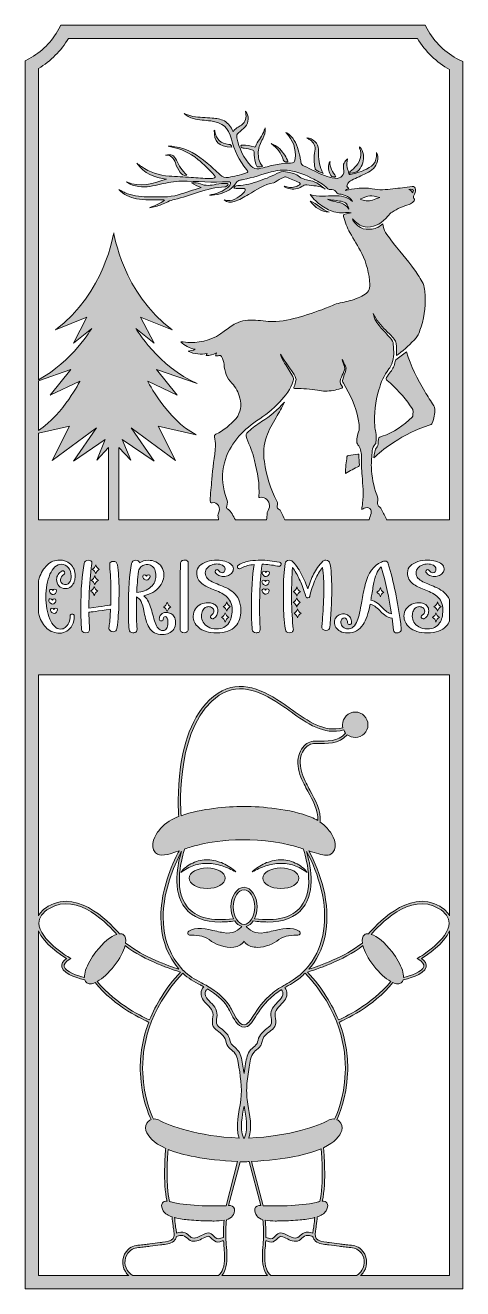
# Model space of a CAD drawing. Header units: centimetres. Extents: x 3.8 to 10.1, y -19.1 to -0.9.
import ezdxf

# ---------------------------------------------------------------- set-up
doc = ezdxf.new("R2010")
doc.units = ezdxf.units.CM
doc.header["$MEASUREMENT"] = 0
doc.layers.add('Layer 1', color=7, linetype='Continuous')

# ---------------------------------------------------------------- blocks, each defined once
blk = doc.blocks.new('block 2')
at = {"layer": 'Layer 1', "true_color": 0x71291b}
h = blk.add_hatch(color=26, dxfattribs=at)
h.dxf.hatch_style = 2
edge = h.paths.add_edge_path()
edge.add_spline(control_points=[(10.08, -1.414), (9.886, -1.317), (9.722, -1.158), (9.62, -0.967), (9.62, -0.967), (9.594, -0.917), (9.594, -0.917), (9.594, -0.917), (4.347, -0.917), (4.347, -0.917), (4.347, -0.917), (4.32, -0.967), (4.32, -0.967), (4.222, -1.151), (4.072, -1.301), (3.887, -1.4), (3.887, -1.4), (3.837, -1.427), (3.837, -1.427), (3.837, -1.427), (3.837, -19.098), (3.837, -19.098), (3.837, -19.098), (10.133, -19.098), (10.133, -19.098), (10.133, -19.098), (10.133, -1.44), (10.133, -1.44), (10.133, -1.44), (10.08, -1.414), (10.08, -1.414)], knot_values=[0, 0, 0, 0, 1, 1, 1, 2, 2, 2, 3, 3, 3, 4, 4, 4, 5, 5, 5, 6, 6, 6, 7, 7, 7, 8, 8, 8, 9, 9, 9, 10, 10, 10, 10], degree=3, periodic=1)
edge = h.paths.add_edge_path()
edge.add_spline(control_points=[(4.459, -1.105), (4.459, -1.105), (9.482, -1.105), (9.482, -1.105), (9.593, -1.292), (9.754, -1.449), (9.944, -1.555), (9.944, -1.555), (9.944, -8.033), (9.944, -8.033), (9.944, -8.033), (9.038, -8.033), (9.038, -8.033), (9.015, -7.983), (8.992, -7.935), (8.966, -7.887), (8.958, -7.872), (8.95, -7.859), (8.934, -7.848), (8.912, -7.833), (8.902, -7.809), (8.907, -7.78), (8.913, -7.744), (8.91, -7.71), (8.896, -7.675), (8.846, -7.547), (8.825, -7.413), (8.818, -7.277), (8.814, -7.198), (8.825, -7.119), (8.831, -7.041), (8.834, -7.003), (8.848, -6.971), (8.873, -6.944), (8.879, -6.938), (8.883, -6.931), (8.884, -6.923), (8.888, -6.873), (8.894, -6.823), (8.882, -6.774), (8.875, -6.745), (8.87, -6.715), (8.867, -6.685), (8.852, -6.507), (8.876, -6.334), (8.926, -6.164), (8.957, -6.056), (8.997, -5.952), (9.069, -5.863), (9.088, -5.84), (9.102, -5.816), (9.113, -5.788), (9.146, -5.697), (9.142, -5.604), (9.134, -5.51), (9.131, -5.473), (9.117, -5.445), (9.094, -5.42), (9.044, -5.366), (8.995, -5.312), (8.946, -5.258), (8.897, -5.202), (8.859, -5.14), (8.845, -5.065), (8.885, -5.16), (8.953, -5.235), (9.026, -5.306), (9.067, -5.347), (9.109, -5.387), (9.146, -5.432), (9.162, -5.451), (9.171, -5.47), (9.174, -5.496), (9.181, -5.551), (9.178, -5.607), (9.18, -5.667), (9.191, -5.659), (9.199, -5.654), (9.207, -5.649), (9.3, -5.58), (9.383, -5.501), (9.461, -5.416), (9.478, -5.397), (9.492, -5.377), (9.5, -5.353), (9.511, -5.32), (9.524, -5.287), (9.534, -5.254), (9.587, -5.088), (9.607, -4.918), (9.586, -4.745), (9.581, -4.707), (9.581, -4.668), (9.562, -4.634), (9.526, -4.566), (9.485, -4.501), (9.44, -4.438), (9.333, -4.287), (9.207, -4.151), (9.096, -4.003), (9.046, -3.936), (8.991, -3.87), (8.982, -3.775), (8.935, -3.814), (8.887, -3.844), (8.828, -3.85), (8.771, -3.855), (8.713, -3.859), (8.66, -3.827), (8.605, -3.795), (8.561, -3.748), (8.547, -3.703), (8.555, -3.711), (8.56, -3.717), (8.565, -3.722), (8.619, -3.775), (8.68, -3.82), (8.758, -3.82), (8.883, -3.819), (8.978, -3.757), (9.056, -3.664), (9.074, -3.642), (9.091, -3.621), (9.115, -3.605), (9.192, -3.555), (9.276, -3.522), (9.363, -3.495), (9.388, -3.487), (9.408, -3.473), (9.426, -3.455), (9.44, -3.441), (9.445, -3.425), (9.431, -3.408), (9.419, -3.394), (9.423, -3.381), (9.43, -3.367), (9.445, -3.34), (9.453, -3.312), (9.452, -3.281), (9.45, -3.249), (9.435, -3.235), (9.404, -3.238), (9.312, -3.249), (9.22, -3.261), (9.127, -3.27), (9.028, -3.281), (8.928, -3.292), (8.829, -3.271), (8.757, -3.256), (8.686, -3.26), (8.614, -3.264), (8.559, -3.268), (8.506, -3.279), (8.448, -3.292), (8.463, -3.276), (8.48, -3.273), (8.493, -3.264), (8.462, -3.241), (8.459, -3.23), (8.48, -3.195), (8.493, -3.173), (8.512, -3.157), (8.535, -3.146), (8.605, -3.113), (8.675, -3.078), (8.746, -3.046), (8.825, -3.011), (8.885, -2.959), (8.905, -2.871), (8.915, -2.829), (8.915, -2.786), (8.892, -2.746), (8.89, -2.765), (8.891, -2.784), (8.89, -2.803), (8.886, -2.859), (8.866, -2.91), (8.819, -2.943), (8.728, -3.007), (8.624, -3.042), (8.515, -3.062), (8.505, -3.064), (8.496, -3.064), (8.492, -3.049), (8.486, -3.021), (8.478, -2.993), (8.47, -2.965), (8.458, -2.923), (8.465, -2.882), (8.474, -2.84), (8.433, -2.878), (8.403, -2.916), (8.419, -2.98), (8.441, -3.066), (8.381, -3.129), (8.294, -3.119), (8.242, -3.113), (8.192, -3.098), (8.144, -3.08), (8.042, -3.042), (7.95, -2.984), (7.85, -2.944), (7.82, -2.932), (7.803, -2.916), (7.802, -2.881), (7.802, -2.86), (7.796, -2.838), (7.791, -2.816), (7.772, -2.719), (7.746, -2.624), (7.686, -2.542), (7.655, -2.501), (7.614, -2.468), (7.586, -2.462), (7.693, -2.566), (7.738, -2.692), (7.72, -2.841), (7.714, -2.892), (7.703, -2.901), (7.652, -2.9), (7.58, -2.899), (7.509, -2.91), (7.438, -2.923), (7.357, -2.938), (7.28, -2.968), (7.199, -2.981), (7.155, -2.988), (7.119, -2.977), (7.088, -2.944), (6.979, -2.828), (6.914, -2.69), (6.882, -2.535), (6.876, -2.504), (6.884, -2.483), (6.908, -2.463), (6.94, -2.437), (6.973, -2.411), (7.002, -2.379), (7.057, -2.317), (7.059, -2.216), (7.007, -2.155), (7.007, -2.156), (7.006, -2.157), (7.006, -2.158), (7.007, -2.164), (7.009, -2.169), (7.01, -2.175), (7.023, -2.246), (7.011, -2.309), (6.947, -2.353), (6.906, -2.382), (6.86, -2.404), (6.827, -2.448), (6.801, -2.379), (6.761, -2.329), (6.702, -2.294), (6.648, -2.263), (6.588, -2.258), (6.529, -2.253), (6.436, -2.244), (6.343, -2.246), (6.251, -2.228), (6.209, -2.22), (6.17, -2.205), (6.125, -2.184), (6.158, -2.221), (6.203, -2.245), (6.257, -2.259), (6.339, -2.281), (6.423, -2.283), (6.506, -2.294), (6.679, -2.318), (6.759, -2.386), (6.804, -2.555), (6.847, -2.716), (6.914, -2.864), (7.022, -2.991), (7.048, -3.022), (7.046, -3.031), (7.008, -3.044), (6.928, -3.072), (6.845, -3.09), (6.762, -3.106), (6.711, -3.116), (6.675, -3.1), (6.64, -3.067), (6.579, -3.011), (6.517, -2.955), (6.455, -2.9), (6.321, -2.782), (6.171, -2.693), (5.992, -2.664), (5.963, -2.659), (5.933, -2.651), (5.896, -2.656), (6.103, -2.704), (6.197, -2.746), (6.321, -2.847), (6.407, -2.917), (6.486, -2.993), (6.558, -3.076), (6.579, -3.1), (6.576, -3.109), (6.544, -3.118), (6.527, -3.122), (6.509, -3.123), (6.491, -3.123), (6.402, -3.121), (6.313, -3.114), (6.224, -3.106), (6.119, -3.097), (6.013, -3.095), (5.907, -3.087), (5.763, -3.076), (5.629, -3.033), (5.51, -2.95), (5.487, -2.934), (5.465, -2.918), (5.442, -2.902), (5.549, -3.047), (5.698, -3.112), (5.872, -3.129), (5.682, -3.189), (5.495, -3.26), (5.296, -3.171), (5.349, -3.21), (5.408, -3.229), (5.471, -3.237), (5.578, -3.252), (5.682, -3.228), (5.785, -3.204), (5.884, -3.182), (5.982, -3.161), (6.084, -3.161), (6.309, -3.16), (6.534, -3.183), (6.759, -3.168), (6.788, -3.166), (6.8, -3.189), (6.785, -3.214), (6.771, -3.237), (6.751, -3.253), (6.73, -3.268), (6.656, -3.319), (6.573, -3.344), (6.487, -3.361), (6.512, -3.361), (6.537, -3.36), (6.562, -3.357), (6.69, -3.343), (6.798, -3.293), (6.872, -3.183), (6.885, -3.163), (6.903, -3.152), (6.925, -3.147), (6.941, -3.144), (6.957, -3.141), (6.972, -3.138), (7.11, -3.11), (7.242, -3.064), (7.377, -3.027), (7.462, -3.003), (7.549, -2.995), (7.638, -3.007), (7.763, -3.024), (7.878, -3.073), (7.989, -3.131), (8.059, -3.168), (8.129, -3.205), (8.184, -3.263), (8.196, -3.275), (8.207, -3.28), (8.223, -3.28), (8.254, -3.28), (8.293, -3.281), (8.307, -3.309), (8.325, -3.346), (8.353, -3.344), (8.383, -3.349), (8.403, -3.352), (8.422, -3.358), (8.441, -3.365), (8.486, -3.382), (8.527, -3.415), (8.546, -3.451), (8.469, -3.385), (8.38, -3.368), (8.284, -3.369), (8.171, -3.37), (8.057, -3.393), (7.937, -3.353), (7.988, -3.42), (8.043, -3.47), (8.104, -3.513), (8.165, -3.558), (8.232, -3.59), (8.306, -3.608), (8.379, -3.626), (8.453, -3.603), (8.526, -3.615), (8.496, -3.619), (8.467, -3.628), (8.438, -3.634), (8.418, -3.638), (8.413, -3.648), (8.418, -3.667), (8.436, -3.75), (8.47, -3.827), (8.51, -3.901), (8.564, -4.002), (8.629, -4.097), (8.68, -4.2), (8.75, -4.341), (8.788, -4.49), (8.795, -4.647), (8.798, -4.717), (8.77, -4.769), (8.707, -4.801), (8.636, -4.838), (8.562, -4.868), (8.484, -4.887), (8.409, -4.906), (8.33, -4.915), (8.259, -4.947), (8.125, -5.006), (7.986, -5.055), (7.845, -5.097), (7.714, -5.136), (7.582, -5.17), (7.444, -5.179), (7.346, -5.184), (7.249, -5.168), (7.151, -5.161), (7.053, -5.154), (6.957, -5.163), (6.867, -5.207), (6.807, -5.237), (6.754, -5.278), (6.701, -5.319), (6.556, -5.433), (6.391, -5.486), (6.207, -5.482), (6.165, -5.482), (6.122, -5.475), (6.074, -5.47), (6.132, -5.532), (6.2, -5.562), (6.28, -5.577), (6.25, -5.599), (6.217, -5.599), (6.182, -5.608), (6.274, -5.649), (6.364, -5.658), (6.455, -5.64), (6.457, -5.655), (6.438, -5.655), (6.439, -5.669), (6.492, -5.673), (6.54, -5.655), (6.591, -5.631), (6.584, -5.649), (6.579, -5.66), (6.574, -5.673), (6.592, -5.678), (6.609, -5.675), (6.625, -5.669), (6.643, -5.663), (6.652, -5.669), (6.66, -5.685), (6.68, -5.72), (6.696, -5.757), (6.698, -5.797), (6.705, -5.901), (6.736, -5.991), (6.811, -6.067), (6.869, -6.126), (6.905, -6.2), (6.925, -6.281), (6.951, -6.387), (6.942, -6.486), (6.87, -6.573), (6.79, -6.67), (6.694, -6.747), (6.58, -6.801), (6.561, -6.81), (6.556, -6.82), (6.561, -6.839), (6.571, -6.881), (6.575, -6.924), (6.573, -6.968), (6.567, -7.13), (6.529, -7.29), (6.521, -7.453), (6.516, -7.556), (6.499, -7.658), (6.5, -7.761), (6.5, -7.783), (6.502, -7.793), (6.529, -7.787), (6.568, -7.779), (6.597, -7.794), (6.616, -7.829), (6.637, -7.865), (6.637, -7.901), (6.618, -7.938), (6.613, -7.948), (6.609, -7.959), (6.61, -7.972), (6.613, -7.992), (6.615, -8.012), (6.618, -8.033), (6.618, -8.033), (5.186, -8.033), (5.186, -8.033), (5.186, -8.033), (5.186, -6.992), (5.186, -6.992), (5.186, -6.992), (5.355, -7.175), (5.355, -7.175), (5.355, -7.175), (5.233, -6.877), (5.233, -6.877), (5.233, -6.877), (5.694, -7.189), (5.694, -7.189), (5.694, -7.189), (5.362, -6.708), (5.362, -6.708), (5.362, -6.708), (5.998, -7.182), (5.998, -7.182), (5.998, -7.182), (5.748, -6.688), (5.748, -6.688), (5.748, -6.688), (6.296, -6.81), (6.296, -6.81), (5.87, -6.586), (5.599, -6.037), (5.599, -6.037), (5.599, -6.037), (6.025, -6.241), (6.025, -6.241), (6.025, -6.241), (5.727, -5.868), (5.727, -5.868), (5.727, -5.868), (6.31, -6.071), (6.31, -6.071), (5.755, -5.834), (5.429, -5.279), (5.429, -5.279), (5.429, -5.279), (5.694, -5.489), (5.694, -5.489), (5.694, -5.489), (5.497, -5.116), (5.497, -5.116), (5.497, -5.116), (5.951, -5.299), (5.951, -5.299), (5.24, -4.771), (5.111, -3.904), (5.111, -3.904), (5.111, -3.904), (4.982, -4.771), (4.271, -5.299), (4.271, -5.299), (4.725, -5.116), (4.725, -5.116), (4.725, -5.116), (4.529, -5.489), (4.529, -5.489), (4.529, -5.489), (4.793, -5.279), (4.793, -5.279), (4.793, -5.279), (4.512, -5.759), (4.026, -6.017), (4.026, -6.017), (4.026, -1.538), (4.026, -1.538), (4.205, -1.432), (4.353, -1.284), (4.459, -1.105)], knot_values=[0, 0, 0, 0, 1, 1, 1, 2, 2, 2, 3, 3, 3, 4, 4, 4, 5, 5, 5, 6, 6, 6, 7, 7, 7, 8, 8, 8, 9, 9, 9, 10, 10, 10, 11, 11, 11, 12, 12, 12, 13, 13, 13, 14, 14, 14, 15, 15, 15, 16, 16, 16, 17, 17, 17, 18, 18, 18, 19, 19, 19, 20, 20, 20, 21, 21, 21, 22, 22, 22, 23, 23, 23, 24, 24, 24, 25, 25, 25, 26, 26, 26, 27, 27, 27, 28, 28, 28, 29, 29, 29, 30, 30, 30, 31, 31, 31, 32, 32, 32, 33, 33, 33, 34, 34, 34, 35, 35, 35, 36, 36, 36, 37, 37, 37, 38, 38, 38, 39, 39, 39, 40, 40, 40, 41, 41, 41, 42, 42, 42, 43, 43, 43, 44, 44, 44, 45, 45, 45, 46, 46, 46, 47, 47, 47, 48, 48, 48, 49, 49, 49, 50, 50, 50, 51, 51, 51, 52, 52, 52, 53, 53, 53, 54, 54, 54, 55, 55, 55, 56, 56, 56, 57, 57, 57, 58, 58, 58, 59, 59, 59, 60, 60, 60, 61, 61, 61, 62, 62, 62, 63, 63, 63, 64, 64, 64, 65, 65, 65, 66, 66, 66, 67, 67, 67, 68, 68, 68, 69, 69, 69, 70, 70, 70, 71, 71, 71, 72, 72, 72, 73, 73, 73, 74, 74, 74, 75, 75, 75, 76, 76, 76, 77, 77, 77, 78, 78, 78, 79, 79, 79, 80, 80, 80, 81, 81, 81, 82, 82, 82, 83, 83, 83, 84, 84, 84, 85, 85, 85, 86, 86, 86, 87, 87, 87, 88, 88, 88, 89, 89, 89, 90, 90, 90, 91, 91, 91, 92, 92, 92, 93, 93, 93, 94, 94, 94, 95, 95, 95, 96, 96, 96, 97, 97, 97, 98, 98, 98, 99, 99, 99, 100, 100, 100, 101, 101, 101, 102, 102, 102, 103, 103, 103, 104, 104, 104, 105, 105, 105, 106, 106, 106, 107, 107, 107, 108, 108, 108, 109, 109, 109, 110, 110, 110, 111, 111, 111, 112, 112, 112, 113, 113, 113, 114, 114, 114, 115, 115, 115, 116, 116, 116, 117, 117, 117, 118, 118, 118, 119, 119, 119, 120, 120, 120, 121, 121, 121, 122, 122, 122, 123, 123, 123, 124, 124, 124, 125, 125, 125, 126, 126, 126, 127, 127, 127, 128, 128, 128, 129, 129, 129, 130, 130, 130, 131, 131, 131, 132, 132, 132, 133, 133, 133, 134, 134, 134, 135, 135, 135, 136, 136, 136, 137, 137, 137, 138, 138, 138, 139, 139, 139, 140, 140, 140, 141, 141, 141, 142, 142, 142, 143, 143, 143, 144, 144, 144, 145, 145, 145, 146, 146, 146, 147, 147, 147, 148, 148, 148, 149, 149, 149, 150, 150, 150, 151, 151, 151, 152, 152, 152, 153, 153, 153, 154, 154, 154, 155, 155, 155, 156, 156, 156, 157, 157, 157, 158, 158, 158, 159, 159, 159, 160, 160, 160, 161, 161, 161, 162, 162, 162, 163, 163, 163, 164, 164, 164, 165, 165, 165, 166, 166, 166, 167, 167, 167, 168, 168, 168, 169, 169, 169, 170, 170, 170, 171, 171, 171, 172, 172, 172, 173, 173, 173, 174, 174, 174, 175, 175, 175, 176, 176, 176, 177, 177, 177, 178, 178, 178, 179, 179, 179, 180, 180, 180, 181, 181, 181, 182, 182, 182, 183, 183, 183, 184, 184, 184, 185, 185, 185, 186, 186, 186, 187, 187, 187, 188, 188, 188, 189, 189, 189, 190, 190, 190, 191, 191, 191, 192, 192, 192, 193, 193, 193, 194, 194, 194, 195, 195, 195, 195], degree=3, periodic=1)
edge = h.paths.add_edge_path()
edge.add_spline(control_points=[(9.501, -14.36), (9.554, -14.396), (9.578, -14.429), (9.572, -14.46), (9.558, -14.537), (9.369, -14.597), (9.281, -14.618), (9.282, -14.589), (9.277, -14.554), (9.264, -14.514), (9.237, -14.432), (9.184, -14.338), (9.115, -14.248), (9.012, -14.116), (8.901, -14.026), (8.817, -13.999), (8.916, -13.881), (9.375, -13.378), (9.786, -13.625), (9.886, -13.685), (9.936, -13.756), (9.936, -13.837), (9.935, -14.075), (9.506, -14.329), (9.501, -14.332), (9.501, -14.332), (9.478, -14.345), (9.478, -14.345), (9.478, -14.345), (9.501, -14.36), (9.501, -14.36)], knot_values=[0, 0, 0, 0, 1, 1, 1, 2, 2, 2, 3, 3, 3, 4, 4, 4, 5, 5, 5, 6, 6, 6, 7, 7, 7, 8, 8, 8, 9, 9, 9, 10, 10, 10, 10], degree=3, periodic=1)
edge = h.paths.add_edge_path()
edge.add_spline(control_points=[(8.604, -18.91), (8.604, -18.91), (7.371, -18.91), (7.371, -18.91), (7.343, -18.884), (7.321, -18.852), (7.307, -18.811), (7.273, -18.713), (7.282, -18.601), (7.29, -18.511), (7.293, -18.478), (7.295, -18.444), (7.297, -18.409), (7.301, -18.408), (7.306, -18.409), (7.314, -18.411), (7.327, -18.415), (7.339, -18.421), (7.352, -18.424), (7.388, -18.434), (7.421, -18.419), (7.447, -18.395), (7.462, -18.382), (7.474, -18.366), (7.49, -18.354), (7.509, -18.339), (7.523, -18.341), (7.545, -18.35), (7.575, -18.363), (7.604, -18.379), (7.633, -18.393), (7.664, -18.406), (7.696, -18.418), (7.73, -18.416), (7.765, -18.414), (7.791, -18.397), (7.816, -18.373), (7.843, -18.348), (7.87, -18.33), (7.908, -18.331), (7.933, -18.331), (7.957, -18.34), (7.977, -18.353), (7.978, -18.353), (7.978, -18.354), (7.979, -18.354), (7.983, -18.37), (7.989, -18.384), (7.998, -18.396), (8.039, -18.447), (8.113, -18.456), (8.172, -18.464), (8.183, -18.465), (8.194, -18.466), (8.204, -18.468), (8.255, -18.475), (8.306, -18.482), (8.356, -18.487), (8.382, -18.49), (8.408, -18.493), (8.433, -18.497), (8.447, -18.498), (8.461, -18.5), (8.475, -18.501), (8.538, -18.507), (8.603, -18.513), (8.648, -18.556), (8.724, -18.629), (8.739, -18.748), (8.683, -18.833), (8.663, -18.863), (8.637, -18.889), (8.604, -18.91)], knot_values=[0, 0, 0, 0, 1, 1, 1, 2, 2, 2, 3, 3, 3, 4, 4, 4, 5, 5, 5, 6, 6, 6, 7, 7, 7, 8, 8, 8, 9, 9, 9, 10, 10, 10, 11, 11, 11, 12, 12, 12, 13, 13, 13, 14, 14, 14, 15, 15, 15, 16, 16, 16, 17, 17, 17, 18, 18, 18, 19, 19, 19, 20, 20, 20, 21, 21, 21, 22, 22, 22, 23, 23, 23, 24, 24, 24, 24], degree=3, periodic=1)
edge = h.paths.add_edge_path()
edge.add_spline(control_points=[(5.385, -18.91), (5.352, -18.889), (5.326, -18.863), (5.306, -18.833), (5.25, -18.748), (5.265, -18.629), (5.341, -18.556), (5.386, -18.513), (5.451, -18.507), (5.514, -18.501), (5.528, -18.5), (5.542, -18.498), (5.555, -18.497), (5.581, -18.493), (5.607, -18.49), (5.633, -18.487), (5.683, -18.482), (5.734, -18.475), (5.785, -18.468), (5.795, -18.466), (5.805, -18.465), (5.817, -18.464), (5.876, -18.456), (5.95, -18.447), (5.991, -18.396), (6.001, -18.384), (6.007, -18.369), (6.01, -18.353), (6.03, -18.34), (6.054, -18.331), (6.079, -18.331), (6.117, -18.33), (6.144, -18.348), (6.17, -18.373), (6.196, -18.397), (6.222, -18.414), (6.257, -18.416), (6.29, -18.418), (6.323, -18.406), (6.353, -18.393), (6.383, -18.379), (6.412, -18.363), (6.442, -18.35), (6.464, -18.341), (6.478, -18.339), (6.497, -18.354), (6.513, -18.366), (6.525, -18.382), (6.539, -18.395), (6.566, -18.419), (6.599, -18.434), (6.635, -18.424), (6.648, -18.421), (6.66, -18.415), (6.673, -18.411), (6.682, -18.408), (6.687, -18.407), (6.692, -18.41), (6.694, -18.444), (6.696, -18.478), (6.699, -18.511), (6.706, -18.601), (6.716, -18.713), (6.682, -18.811), (6.668, -18.852), (6.646, -18.884), (6.618, -18.91), (6.618, -18.91), (5.385, -18.91), (5.385, -18.91)], knot_values=[0, 0, 0, 0, 1, 1, 1, 2, 2, 2, 3, 3, 3, 4, 4, 4, 5, 5, 5, 6, 6, 6, 7, 7, 7, 8, 8, 8, 9, 9, 9, 10, 10, 10, 11, 11, 11, 12, 12, 12, 13, 13, 13, 14, 14, 14, 15, 15, 15, 16, 16, 16, 17, 17, 17, 18, 18, 18, 19, 19, 19, 20, 20, 20, 21, 21, 21, 22, 22, 22, 23, 23, 23, 23], degree=3, periodic=1)
edge = h.paths.add_edge_path()
edge.add_spline(control_points=[(4.468, -14.332), (4.464, -14.329), (4.036, -14.075), (4.034, -13.837), (4.034, -13.756), (4.084, -13.685), (4.184, -13.625), (4.595, -13.378), (5.053, -13.881), (5.153, -13.999), (5.069, -14.026), (4.958, -14.116), (4.855, -14.248), (4.786, -14.338), (4.733, -14.432), (4.706, -14.514), (4.693, -14.554), (4.688, -14.589), (4.689, -14.618), (4.601, -14.597), (4.412, -14.537), (4.397, -14.46), (4.392, -14.429), (4.416, -14.396), (4.469, -14.36), (4.469, -14.36), (4.492, -14.345), (4.492, -14.345), (4.492, -14.345), (4.468, -14.332), (4.468, -14.332)], knot_values=[0, 0, 0, 0, 1, 1, 1, 2, 2, 2, 3, 3, 3, 4, 4, 4, 5, 5, 5, 6, 6, 6, 7, 7, 7, 8, 8, 8, 9, 9, 9, 10, 10, 10, 10], degree=3, periodic=1)
edge = h.paths.add_edge_path()
edge.add_spline(control_points=[(5.118, -14.452), (5.199, -14.347), (5.253, -14.243), (5.275, -14.161), (5.56, -14.381), (5.961, -14.508), (6.073, -14.541), (5.855, -14.775), (5.715, -15.01), (5.627, -15.231), (5.567, -15.204), (5.143, -15.011), (4.874, -14.677), (4.949, -14.636), (5.036, -14.557), (5.118, -14.452)], knot_values=[0, 0, 0, 0, 1, 1, 1, 2, 2, 2, 3, 3, 3, 4, 4, 4, 5, 5, 5, 5], degree=3, periodic=1)
edge = h.paths.add_edge_path()
edge.add_spline(control_points=[(7.173, -13.605), (7.173, -13.449), (7.088, -13.322), (6.985, -13.322), (6.882, -13.322), (6.797, -13.449), (6.797, -13.605), (6.797, -13.668), (6.811, -13.726), (6.835, -13.774), (6.515, -13.815), (6.291, -13.758), (6.167, -13.603), (5.955, -13.338), (6.101, -12.863), (6.132, -12.769), (6.19, -12.75), (6.252, -12.731), (6.321, -12.714), (6.389, -12.696), (7.003, -12.549), (7.649, -12.714), (7.718, -12.731), (7.78, -12.75), (7.837, -12.769), (7.87, -12.863), (8.015, -13.338), (7.803, -13.603), (7.679, -13.758), (7.455, -13.815), (7.135, -13.774), (7.159, -13.726), (7.173, -13.668), (7.173, -13.605)], knot_values=[0, 0, 0, 0, 1, 1, 1, 2, 2, 2, 3, 3, 3, 4, 4, 4, 5, 5, 5, 6, 6, 6, 7, 7, 7, 8, 8, 8, 9, 9, 9, 10, 10, 10, 11, 11, 11, 11], degree=3, periodic=1)
edge = h.paths.add_edge_path()
edge.add_spline(control_points=[(6.985, -13.855), (6.9, -13.855), (6.831, -13.743), (6.831, -13.605), (6.831, -13.468), (6.9, -13.356), (6.985, -13.356), (7.07, -13.356), (7.139, -13.468), (7.139, -13.605), (7.139, -13.743), (7.07, -13.855), (6.985, -13.855)], knot_values=[0, 0, 0, 0, 1, 1, 1, 2, 2, 2, 3, 3, 3, 4, 4, 4, 4], degree=3, periodic=1)
edge = h.paths.add_edge_path()
edge.add_spline(control_points=[(6.981, -12.157), (6.731, -12.161), (6.377, -12.188), (6.079, -12.291), (6.069, -12.144), (6.009, -10.963), (6.63, -10.557), (6.937, -10.356), (7.257, -10.518), (7.557, -10.723), (7.591, -10.747), (7.626, -10.772), (7.663, -10.798), (7.884, -10.958), (8.135, -11.137), (8.42, -11.058), (8.427, -11.074), (8.436, -11.089), (8.448, -11.102), (8.446, -11.104), (8.445, -11.106), (8.443, -11.107), (8.341, -11.227), (8.175, -11.222), (8.029, -11.217), (7.961, -11.215), (7.899, -11.238), (7.851, -11.285), (7.793, -11.343), (7.758, -11.436), (7.76, -11.533), (7.762, -11.649), (7.809, -11.757), (7.85, -11.838), (7.867, -11.872), (7.886, -11.907), (7.905, -11.94), (7.977, -12.074), (8.053, -12.211), (8.049, -12.362), (8.018, -12.343), (7.985, -12.327), (7.951, -12.313), (7.64, -12.191), (7.252, -12.161), (6.981, -12.157)], knot_values=[0, 0, 0, 0, 1, 1, 1, 2, 2, 2, 3, 3, 3, 4, 4, 4, 5, 5, 5, 6, 6, 6, 7, 7, 7, 8, 8, 8, 9, 9, 9, 10, 10, 10, 11, 11, 11, 12, 12, 12, 13, 13, 13, 14, 14, 14, 15, 15, 15, 15], degree=3, periodic=1)
edge = h.paths.add_edge_path()
edge.add_spline(control_points=[(6.084, -12.807), (6.036, -12.967), (5.941, -13.375), (6.141, -13.624), (6.245, -13.755), (6.415, -13.821), (6.647, -13.821), (6.711, -13.821), (6.779, -13.816), (6.852, -13.805), (6.88, -13.846), (6.914, -13.874), (6.954, -13.884), (6.916, -13.927), (6.827, -14.004), (6.685, -13.974), (6.656, -13.968), (6.626, -13.962), (6.596, -13.955), (6.44, -13.919), (6.292, -13.885), (6.19, -13.954), (6.178, -13.962), (6.173, -13.976), (6.178, -13.99), (6.182, -14.003), (6.195, -14.012), (6.209, -14.011), (6.278, -14.008), (6.405, -14.011), (6.483, -14.075), (6.563, -14.141), (6.716, -14.201), (6.84, -14.183), (6.903, -14.173), (6.952, -14.145), (6.985, -14.097), (7.018, -14.145), (7.067, -14.173), (7.13, -14.183), (7.146, -14.185), (7.162, -14.186), (7.178, -14.186), (7.291, -14.186), (7.417, -14.133), (7.487, -14.075), (7.565, -14.011), (7.692, -14.008), (7.761, -14.011), (7.776, -14.011), (7.788, -14.003), (7.792, -13.99), (7.797, -13.976), (7.792, -13.962), (7.78, -13.954), (7.678, -13.885), (7.53, -13.919), (7.374, -13.955), (7.344, -13.962), (7.314, -13.968), (7.285, -13.974), (7.143, -14.004), (7.054, -13.927), (7.016, -13.884), (7.055, -13.874), (7.091, -13.846), (7.118, -13.805), (7.191, -13.816), (7.259, -13.821), (7.323, -13.821), (7.555, -13.821), (7.725, -13.755), (7.829, -13.624), (8.028, -13.375), (7.934, -12.968), (7.886, -12.808), (7.975, -12.967), (8.047, -13.153), (8.095, -13.349), (8.2, -13.775), (8.141, -14.161), (7.929, -14.436), (7.865, -14.518), (7.785, -14.592), (7.692, -14.655), (7.654, -14.68), (7.615, -14.702), (7.577, -14.724), (7.566, -14.731), (7.555, -14.737), (7.544, -14.743), (7.533, -14.749), (7.522, -14.756), (7.511, -14.763), (7.474, -14.785), (7.437, -14.809), (7.403, -14.837), (7.257, -14.954), (7.179, -15.077), (7.122, -15.166), (7.07, -15.246), (7.036, -15.3), (6.987, -15.3), (6.987, -15.3), (6.985, -15.3), (6.985, -15.3), (6.915, -15.298), (6.858, -15.184), (6.817, -15.101), (6.8, -15.067), (6.785, -15.038), (6.771, -15.017), (6.698, -14.912), (6.596, -14.822), (6.46, -14.744), (6.431, -14.728), (6.402, -14.712), (6.374, -14.697), (6.279, -14.646), (6.19, -14.598), (6.112, -14.518), (6.112, -14.518), (6.112, -14.517), (6.112, -14.517), (6.112, -14.517), (6.112, -14.517), (6.111, -14.517), (6.109, -14.514), (6.105, -14.511), (6.102, -14.508), (6.029, -14.429), (5.97, -14.341), (5.925, -14.246), (5.848, -14.082), (5.814, -13.893), (5.824, -13.686), (5.838, -13.413), (5.922, -13.12), (6.068, -12.838), (6.073, -12.828), (6.079, -12.818), (6.084, -12.807)], knot_values=[0, 0, 0, 0, 1, 1, 1, 2, 2, 2, 3, 3, 3, 4, 4, 4, 5, 5, 5, 6, 6, 6, 7, 7, 7, 8, 8, 8, 9, 9, 9, 10, 10, 10, 11, 11, 11, 12, 12, 12, 13, 13, 13, 14, 14, 14, 15, 15, 15, 16, 16, 16, 17, 17, 17, 18, 18, 18, 19, 19, 19, 20, 20, 20, 21, 21, 21, 22, 22, 22, 23, 23, 23, 24, 24, 24, 25, 25, 25, 26, 26, 26, 27, 27, 27, 28, 28, 28, 29, 29, 29, 30, 30, 30, 31, 31, 31, 32, 32, 32, 33, 33, 33, 34, 34, 34, 35, 35, 35, 36, 36, 36, 37, 37, 37, 38, 38, 38, 39, 39, 39, 40, 40, 40, 41, 41, 41, 42, 42, 42, 43, 43, 43, 44, 44, 44, 45, 45, 45, 46, 46, 46, 47, 47, 47, 47], degree=3, periodic=1)
edge = h.paths.add_edge_path()
edge.add_spline(control_points=[(7.382, -15.25), (7.384, -15.289), (7.367, -15.313), (7.337, -15.336), (7.28, -15.38), (7.221, -15.423), (7.195, -15.494), (7.183, -15.528), (7.184, -15.563), (7.157, -15.59), (7.134, -15.614), (7.105, -15.632), (7.083, -15.657), (7.033, -15.713), (7.02, -15.788), (7.008, -15.859), (7, -15.906), (6.992, -15.952), (6.985, -15.999), (6.981, -15.974), (6.978, -15.949), (6.973, -15.925), (6.961, -15.85), (6.954, -15.768), (6.918, -15.701), (6.902, -15.669), (6.878, -15.645), (6.851, -15.623), (6.826, -15.602), (6.798, -15.582), (6.789, -15.55), (6.778, -15.513), (6.773, -15.479), (6.75, -15.446), (6.73, -15.416), (6.704, -15.391), (6.676, -15.369), (6.65, -15.348), (6.614, -15.33), (6.597, -15.3), (6.579, -15.269), (6.589, -15.228), (6.594, -15.195), (6.599, -15.152), (6.599, -15.112), (6.58, -15.073), (6.562, -15.036), (6.533, -15.006), (6.504, -14.977), (6.477, -14.95), (6.445, -14.921), (6.432, -14.884), (6.422, -14.857), (6.421, -14.817), (6.446, -14.798), (6.452, -14.794), (6.456, -14.789), (6.458, -14.783), (6.458, -14.783), (6.459, -14.783), (6.459, -14.783), (6.582, -14.856), (6.676, -14.939), (6.743, -15.037), (6.756, -15.055), (6.771, -15.085), (6.786, -15.116), (6.834, -15.212), (6.894, -15.331), (6.985, -15.334), (6.985, -15.334), (6.987, -15.334), (6.987, -15.334), (7.055, -15.334), (7.095, -15.271), (7.15, -15.185), (7.206, -15.097), (7.283, -14.977), (7.424, -14.863), (7.455, -14.839), (7.488, -14.817), (7.521, -14.796), (7.522, -14.797), (7.523, -14.798), (7.524, -14.798), (7.545, -14.814), (7.548, -14.846), (7.542, -14.87), (7.534, -14.905), (7.51, -14.932), (7.486, -14.957), (7.435, -15.009), (7.378, -15.061), (7.373, -15.139), (7.37, -15.176), (7.381, -15.213), (7.382, -15.25)], knot_values=[0, 0, 0, 0, 1, 1, 1, 2, 2, 2, 3, 3, 3, 4, 4, 4, 5, 5, 5, 6, 6, 6, 7, 7, 7, 8, 8, 8, 9, 9, 9, 10, 10, 10, 11, 11, 11, 12, 12, 12, 13, 13, 13, 14, 14, 14, 15, 15, 15, 16, 16, 16, 17, 17, 17, 18, 18, 18, 19, 19, 19, 20, 20, 20, 21, 21, 21, 22, 22, 22, 23, 23, 23, 24, 24, 24, 25, 25, 25, 26, 26, 26, 27, 27, 27, 28, 28, 28, 29, 29, 29, 30, 30, 30, 31, 31, 31, 32, 32, 32, 32], degree=3, periodic=1)
edge = h.paths.add_edge_path()
edge.add_spline(control_points=[(6.994, -16.925), (6.993, -16.927), (6.993, -16.93), (6.993, -16.932), (6.989, -16.933), (6.986, -16.933), (6.983, -16.933), (6.981, -16.933), (6.979, -16.933), (6.978, -16.933), (6.978, -16.933), (6.977, -16.933), (6.977, -16.933), (6.977, -16.93), (6.977, -16.927), (6.976, -16.925), (6.922, -16.777), (6.96, -16.621), (6.985, -16.471), (7.012, -16.622), (7.048, -16.778), (6.994, -16.925)], knot_values=[0, 0, 0, 0, 1, 1, 1, 2, 2, 2, 3, 3, 3, 4, 4, 4, 5, 5, 5, 6, 6, 6, 7, 7, 7, 7], degree=3, periodic=1)
edge = h.paths.add_edge_path()
edge.add_spline(control_points=[(6.104, -14.558), (6.181, -14.632), (6.267, -14.678), (6.358, -14.727), (6.374, -14.736), (6.391, -14.745), (6.408, -14.754), (6.38, -14.779), (6.367, -14.814), (6.367, -14.85), (6.367, -14.876), (6.374, -14.903), (6.387, -14.927), (6.422, -14.994), (6.498, -15.033), (6.529, -15.103), (6.56, -15.174), (6.506, -15.252), (6.543, -15.324), (6.56, -15.358), (6.592, -15.379), (6.621, -15.401), (6.65, -15.423), (6.679, -15.447), (6.699, -15.476), (6.722, -15.51), (6.723, -15.547), (6.738, -15.583), (6.751, -15.616), (6.777, -15.639), (6.804, -15.661), (6.832, -15.684), (6.856, -15.706), (6.871, -15.739), (6.887, -15.773), (6.894, -15.81), (6.9, -15.845), (6.932, -16.022), (6.961, -16.203), (6.939, -16.382), (6.917, -16.563), (6.854, -16.751), (6.915, -16.93), (6.915, -16.93), (6.915, -16.93), (6.915, -16.93), (6.305, -16.905), (5.927, -16.757), (5.753, -16.669), (5.73, -16.657), (5.705, -16.653), (5.681, -16.656), (5.657, -16.607), (5.542, -16.353), (5.527, -15.997), (5.512, -15.636), (5.601, -15.094), (6.104, -14.558)], knot_values=[0, 0, 0, 0, 1, 1, 1, 2, 2, 2, 3, 3, 3, 4, 4, 4, 5, 5, 5, 6, 6, 6, 7, 7, 7, 8, 8, 8, 9, 9, 9, 10, 10, 10, 11, 11, 11, 12, 12, 12, 13, 13, 13, 14, 14, 14, 15, 15, 15, 16, 16, 16, 17, 17, 17, 18, 18, 18, 19, 19, 19, 19], degree=3, periodic=1)
edge = h.paths.add_edge_path()
edge.add_spline(control_points=[(5.892, -17.093), (6.092, -17.175), (6.406, -17.242), (6.893, -17.269), (6.893, -17.269), (6.726, -17.904), (6.726, -17.904), (6.726, -17.904), (6.726, -17.904), (6.725, -17.904), (6.716, -17.905), (6.707, -17.906), (6.701, -17.906), (6.666, -17.906), (6.632, -17.907), (6.597, -17.907), (6.513, -17.907), (6.446, -17.906), (6.384, -17.904), (6.222, -17.898), (6.089, -17.883), (5.965, -17.857), (5.956, -17.855), (5.948, -17.853), (5.939, -17.85), (5.93, -17.848), (5.921, -17.846), (5.913, -17.844), (5.854, -17.593), (5.883, -17.196), (5.892, -17.093)], knot_values=[0, 0, 0, 0, 1, 1, 1, 2, 2, 2, 3, 3, 3, 4, 4, 4, 5, 5, 5, 6, 6, 6, 7, 7, 7, 8, 8, 8, 9, 9, 9, 10, 10, 10, 10], degree=3, periodic=1)
edge = h.paths.add_edge_path()
edge.add_spline(control_points=[(5.993, -18.076), (6.063, -18.095), (6.134, -18.103), (6.195, -18.108), (6.284, -18.116), (6.375, -18.121), (6.465, -18.123), (6.465, -18.123), (6.486, -18.123), (6.486, -18.123), (6.509, -18.123), (6.532, -18.124), (6.555, -18.124), (6.603, -18.124), (6.651, -18.121), (6.699, -18.113), (6.689, -18.2), (6.687, -18.283), (6.69, -18.362), (6.69, -18.362), (6.687, -18.362), (6.687, -18.362), (6.662, -18.362), (6.641, -18.378), (6.618, -18.381), (6.582, -18.386), (6.557, -18.344), (6.533, -18.324), (6.509, -18.303), (6.484, -18.29), (6.452, -18.298), (6.394, -18.311), (6.347, -18.353), (6.288, -18.367), (6.257, -18.374), (6.232, -18.367), (6.208, -18.346), (6.186, -18.325), (6.165, -18.305), (6.136, -18.294), (6.096, -18.279), (6.052, -18.282), (6.013, -18.299), (6.012, -18.276), (6.008, -18.253), (6.004, -18.232), (6.002, -18.216), (5.999, -18.202), (5.998, -18.19), (5.994, -18.152), (5.989, -18.113), (5.984, -18.074), (5.987, -18.075), (5.99, -18.075), (5.993, -18.076)], knot_values=[0, 0, 0, 0, 1, 1, 1, 2, 2, 2, 3, 3, 3, 4, 4, 4, 5, 5, 5, 6, 6, 6, 7, 7, 7, 8, 8, 8, 9, 9, 9, 10, 10, 10, 11, 11, 11, 12, 12, 12, 13, 13, 13, 14, 14, 14, 15, 15, 15, 16, 16, 16, 17, 17, 17, 18, 18, 18, 18], degree=3, periodic=1)
edge = h.paths.add_edge_path()
edge.add_spline(control_points=[(6.714, -18.822), (6.75, -18.718), (6.74, -18.602), (6.733, -18.508), (6.731, -18.484), (6.729, -18.459), (6.727, -18.434), (6.726, -18.414), (6.725, -18.395), (6.724, -18.375), (6.724, -18.375), (6.724, -18.375), (6.724, -18.375), (6.721, -18.29), (6.722, -18.2), (6.734, -18.106), (6.802, -18.085), (6.86, -18.028), (6.847, -17.949), (6.84, -17.907), (6.799, -17.901), (6.762, -17.902), (6.762, -17.902), (6.928, -17.27), (6.928, -17.27), (6.942, -17.271), (6.957, -17.272), (6.971, -17.272), (6.971, -17.272), (6.995, -17.272), (6.995, -17.272), (7.017, -17.271), (7.039, -17.27), (7.061, -17.269), (7.061, -17.269), (7.227, -17.902), (7.227, -17.902), (7.189, -17.901), (7.149, -17.907), (7.142, -17.949), (7.129, -18.027), (7.187, -18.086), (7.255, -18.106), (7.267, -18.2), (7.268, -18.289), (7.265, -18.374), (7.264, -18.394), (7.263, -18.414), (7.262, -18.434), (7.26, -18.459), (7.258, -18.484), (7.256, -18.508), (7.248, -18.602), (7.239, -18.717), (7.275, -18.822), (7.287, -18.857), (7.304, -18.885), (7.324, -18.91), (7.324, -18.91), (6.665, -18.91), (6.665, -18.91), (6.685, -18.885), (6.702, -18.857), (6.714, -18.822)], knot_values=[0, 0, 0, 0, 1, 1, 1, 2, 2, 2, 3, 3, 3, 4, 4, 4, 5, 5, 5, 6, 6, 6, 7, 7, 7, 8, 8, 8, 9, 9, 9, 10, 10, 10, 11, 11, 11, 12, 12, 12, 13, 13, 13, 14, 14, 14, 15, 15, 15, 16, 16, 16, 17, 17, 17, 18, 18, 18, 19, 19, 19, 20, 20, 20, 21, 21, 21, 21], degree=3, periodic=1)
edge = h.paths.add_edge_path()
edge.add_spline(control_points=[(7.991, -18.19), (7.989, -18.202), (7.987, -18.217), (7.985, -18.232), (7.981, -18.253), (7.977, -18.277), (7.976, -18.3), (7.975, -18.3), (7.974, -18.3), (7.974, -18.299), (7.935, -18.282), (7.891, -18.279), (7.851, -18.294), (7.822, -18.305), (7.801, -18.325), (7.779, -18.346), (7.755, -18.367), (7.73, -18.374), (7.699, -18.367), (7.64, -18.353), (7.593, -18.311), (7.535, -18.298), (7.503, -18.29), (7.478, -18.303), (7.454, -18.324), (7.43, -18.344), (7.405, -18.386), (7.369, -18.381), (7.346, -18.378), (7.325, -18.362), (7.3, -18.362), (7.3, -18.362), (7.299, -18.362), (7.299, -18.362), (7.302, -18.283), (7.3, -18.2), (7.29, -18.113), (7.337, -18.121), (7.386, -18.124), (7.434, -18.124), (7.457, -18.124), (7.48, -18.123), (7.503, -18.123), (7.503, -18.123), (7.524, -18.123), (7.524, -18.123), (7.613, -18.121), (7.704, -18.116), (7.794, -18.108), (7.855, -18.103), (7.926, -18.095), (7.996, -18.076), (7.999, -18.075), (8.001, -18.075), (8.005, -18.074), (7.999, -18.113), (7.995, -18.152), (7.991, -18.19)], knot_values=[0, 0, 0, 0, 1, 1, 1, 2, 2, 2, 3, 3, 3, 4, 4, 4, 5, 5, 5, 6, 6, 6, 7, 7, 7, 8, 8, 8, 9, 9, 9, 10, 10, 10, 11, 11, 11, 12, 12, 12, 13, 13, 13, 14, 14, 14, 15, 15, 15, 16, 16, 16, 17, 17, 17, 18, 18, 18, 19, 19, 19, 19], degree=3, periodic=1)
edge = h.paths.add_edge_path()
edge.add_spline(control_points=[(7.604, -17.904), (7.543, -17.906), (7.475, -17.907), (7.392, -17.907), (7.357, -17.907), (7.322, -17.906), (7.288, -17.906), (7.282, -17.906), (7.273, -17.905), (7.264, -17.904), (7.263, -17.904), (7.263, -17.904), (7.263, -17.904), (7.263, -17.904), (7.095, -17.267), (7.095, -17.267), (7.588, -17.239), (7.901, -17.169), (8.096, -17.084), (8.104, -17.169), (8.137, -17.584), (8.076, -17.844), (8.067, -17.846), (8.059, -17.848), (8.05, -17.85), (8.041, -17.853), (8.032, -17.855), (8.024, -17.857), (7.9, -17.883), (7.767, -17.898), (7.604, -17.904)], knot_values=[0, 0, 0, 0, 1, 1, 1, 2, 2, 2, 3, 3, 3, 4, 4, 4, 5, 5, 5, 6, 6, 6, 7, 7, 7, 8, 8, 8, 9, 9, 9, 10, 10, 10, 10], degree=3, periodic=1)
edge = h.paths.add_edge_path()
edge.add_spline(control_points=[(7.055, -16.93), (7.109, -16.772), (7.066, -16.603), (7.04, -16.443), (7.026, -16.356), (7.02, -16.268), (7.025, -16.179), (7.03, -16.088), (7.044, -15.998), (7.059, -15.908), (7.071, -15.837), (7.077, -15.749), (7.129, -15.694), (7.152, -15.669), (7.182, -15.651), (7.205, -15.626), (7.215, -15.614), (7.224, -15.601), (7.231, -15.587), (7.24, -15.566), (7.242, -15.544), (7.249, -15.522), (7.269, -15.448), (7.341, -15.414), (7.394, -15.366), (7.422, -15.34), (7.438, -15.308), (7.441, -15.271), (7.444, -15.231), (7.432, -15.192), (7.432, -15.153), (7.431, -15.067), (7.521, -15.016), (7.567, -14.953), (7.608, -14.898), (7.619, -14.818), (7.573, -14.765), (7.58, -14.762), (7.587, -14.758), (7.594, -14.754), (7.632, -14.731), (7.672, -14.708), (7.711, -14.683), (7.768, -14.645), (7.819, -14.602), (7.866, -14.557), (8.369, -15.094), (8.458, -15.636), (8.443, -15.997), (8.428, -16.354), (8.312, -16.61), (8.289, -16.657), (8.263, -16.653), (8.237, -16.657), (8.213, -16.669), (8.039, -16.757), (7.663, -16.904), (7.055, -16.93)], knot_values=[0, 0, 0, 0, 1, 1, 1, 2, 2, 2, 3, 3, 3, 4, 4, 4, 5, 5, 5, 6, 6, 6, 7, 7, 7, 8, 8, 8, 9, 9, 9, 10, 10, 10, 11, 11, 11, 12, 12, 12, 13, 13, 13, 14, 14, 14, 15, 15, 15, 16, 16, 16, 17, 17, 17, 18, 18, 18, 19, 19, 19, 19], degree=3, periodic=1)
edge = h.paths.add_edge_path()
edge.add_spline(control_points=[(7.897, -14.541), (8.009, -14.508), (8.41, -14.381), (8.695, -14.161), (8.717, -14.243), (8.771, -14.347), (8.852, -14.452), (8.934, -14.557), (9.021, -14.636), (9.096, -14.677), (8.827, -15.011), (8.403, -15.204), (8.344, -15.231), (8.255, -15.01), (8.115, -14.775), (7.897, -14.541)], knot_values=[0, 0, 0, 0, 1, 1, 1, 2, 2, 2, 3, 3, 3, 4, 4, 4, 5, 5, 5, 5], degree=3, periodic=1)
edge = h.paths.add_edge_path()
edge.add_spline(control_points=[(9.803, -13.595), (9.351, -13.323), (8.852, -13.903), (8.779, -13.991), (8.755, -13.989), (8.734, -13.994), (8.717, -14.006), (8.689, -14.029), (8.68, -14.07), (8.688, -14.124), (8.429, -14.329), (8.064, -14.455), (7.92, -14.499), (7.933, -14.485), (7.944, -14.471), (7.955, -14.456), (8.174, -14.174), (8.235, -13.778), (8.128, -13.341), (8.078, -13.141), (8.008, -12.958), (7.918, -12.796), (7.918, -12.796), (7.918, -12.796), (7.919, -12.796), (8.024, -12.832), (8.107, -12.86), (8.17, -12.86), (8.206, -12.86), (8.235, -12.85), (8.257, -12.827), (8.36, -12.72), (8.248, -12.555), (8.211, -12.507), (8.173, -12.458), (8.128, -12.416), (8.078, -12.381), (8.078, -12.381), (8.082, -12.382), (8.082, -12.382), (8.093, -12.214), (8.012, -12.067), (7.934, -11.924), (7.916, -11.891), (7.897, -11.856), (7.88, -11.823), (7.841, -11.745), (7.796, -11.642), (7.794, -11.532), (7.792, -11.444), (7.823, -11.361), (7.875, -11.309), (7.916, -11.269), (7.968, -11.249), (8.028, -11.251), (8.174, -11.256), (8.356, -11.262), (8.469, -11.129), (8.47, -11.128), (8.471, -11.127), (8.472, -11.126), (8.504, -11.151), (8.543, -11.166), (8.586, -11.166), (8.687, -11.166), (8.769, -11.084), (8.769, -10.983), (8.769, -10.882), (8.687, -10.8), (8.586, -10.8), (8.485, -10.8), (8.403, -10.882), (8.403, -10.983), (8.403, -10.998), (8.405, -11.012), (8.408, -11.026), (8.14, -11.1), (7.897, -10.925), (7.683, -10.771), (7.646, -10.744), (7.611, -10.72), (7.576, -10.695), (7.266, -10.483), (6.935, -10.316), (6.612, -10.528), (6.257, -10.76), (6.123, -11.233), (6.072, -11.589), (6.021, -11.945), (6.042, -12.258), (6.046, -12.304), (6.037, -12.307), (6.028, -12.31), (6.019, -12.313), (5.914, -12.355), (5.826, -12.42), (5.759, -12.507), (5.722, -12.555), (5.61, -12.72), (5.713, -12.827), (5.773, -12.89), (5.884, -12.853), (6.051, -12.796), (6.051, -12.796), (6.052, -12.796), (6.052, -12.796), (6.047, -12.805), (6.043, -12.814), (6.038, -12.823), (5.889, -13.109), (5.804, -13.407), (5.79, -13.684), (5.78, -13.897), (5.815, -14.091), (5.895, -14.261), (5.935, -14.346), (5.987, -14.426), (6.049, -14.499), (5.904, -14.454), (5.54, -14.328), (5.282, -14.124), (5.29, -14.07), (5.281, -14.029), (5.252, -14.006), (5.236, -13.994), (5.215, -13.989), (5.191, -13.991), (5.118, -13.903), (4.62, -13.323), (4.167, -13.595), (4.099, -13.636), (4.052, -13.682), (4.026, -13.733), (4.026, -13.733), (4.026, -10.264), (4.026, -10.264), (4.026, -10.264), (9.944, -10.264), (9.944, -10.264), (9.944, -10.264), (9.944, -13.733), (9.944, -13.733), (9.918, -13.682), (9.871, -13.636), (9.803, -13.595)], knot_values=[0, 0, 0, 0, 1, 1, 1, 2, 2, 2, 3, 3, 3, 4, 4, 4, 5, 5, 5, 6, 6, 6, 7, 7, 7, 8, 8, 8, 9, 9, 9, 10, 10, 10, 11, 11, 11, 12, 12, 12, 13, 13, 13, 14, 14, 14, 15, 15, 15, 16, 16, 16, 17, 17, 17, 18, 18, 18, 19, 19, 19, 20, 20, 20, 21, 21, 21, 22, 22, 22, 23, 23, 23, 24, 24, 24, 25, 25, 25, 26, 26, 26, 27, 27, 27, 28, 28, 28, 29, 29, 29, 30, 30, 30, 31, 31, 31, 32, 32, 32, 33, 33, 33, 34, 34, 34, 35, 35, 35, 36, 36, 36, 37, 37, 37, 38, 38, 38, 39, 39, 39, 40, 40, 40, 41, 41, 41, 42, 42, 42, 43, 43, 43, 44, 44, 44, 45, 45, 45, 46, 46, 46, 47, 47, 47, 48, 48, 48, 48], degree=3, periodic=1)
edge = h.paths.add_edge_path()
edge.add_spline(control_points=[(4.624, -6.037), (4.624, -6.037), (4.394, -6.501), (4.026, -6.749), (4.026, -6.749), (4.026, -6.032), (4.026, -6.032), (4.026, -6.032), (4.495, -5.868), (4.495, -5.868), (4.495, -5.868), (4.197, -6.241), (4.197, -6.241), (4.197, -6.241), (4.624, -6.037), (4.624, -6.037)], knot_values=[0, 0, 0, 0, 1, 1, 1, 2, 2, 2, 3, 3, 3, 4, 4, 4, 5, 5, 5, 5], degree=3, periodic=1)
h.paths.add_polyline_path([(4.989, -6.877), (4.867, -7.175), (5.037, -6.992), (5.037, -8.033), (4.026, -8.033), (4.026, -6.787), (4.475, -6.688), (4.224, -7.182), (4.861, -6.708), (4.529, -7.189)])
edge = h.paths.add_edge_path()
edge.add_spline(control_points=[(4.753, -9.364), (4.754, -9.439), (4.757, -9.509), (4.761, -9.574), (4.763, -9.593), (4.763, -9.605), (4.763, -9.609), (4.763, -9.627), (4.757, -9.64), (4.745, -9.648), (4.733, -9.656), (4.72, -9.66), (4.704, -9.66), (4.669, -9.66), (4.65, -9.643), (4.648, -9.61), (4.641, -9.526), (4.637, -9.429), (4.637, -9.318), (4.637, -9.036), (4.653, -8.817), (4.684, -8.663), (4.691, -8.631), (4.711, -8.614), (4.745, -8.614), (4.759, -8.614), (4.771, -8.618), (4.782, -8.625), (4.792, -8.633), (4.797, -8.643), (4.797, -8.656), (4.797, -8.66), (4.791, -8.703), (4.78, -8.784), (4.764, -8.908), (4.755, -9.082), (4.753, -9.306), (4.957, -9.276), (5.061, -9.261), (5.065, -9.261), (5.065, -9.261), (5.067, -9.261), (5.067, -9.261), (5.069, -9.205), (5.07, -9.147), (5.07, -9.088), (5.07, -8.972), (5.065, -8.856), (5.056, -8.739), (5.053, -8.701), (5.052, -8.68), (5.052, -8.675), (5.052, -8.659), (5.057, -8.648), (5.067, -8.641), (5.077, -8.634), (5.088, -8.631), (5.101, -8.631), (5.137, -8.631), (5.158, -8.648), (5.163, -8.682), (5.179, -8.778), (5.187, -8.9), (5.187, -9.049), (5.187, -9.074), (5.186, -9.139), (5.185, -9.244), (5.183, -9.349), (5.174, -9.466), (5.156, -9.595), (5.152, -9.627), (5.133, -9.643), (5.101, -9.643), (5.084, -9.643), (5.069, -9.638), (5.057, -9.628), (5.046, -9.62), (5.041, -9.609), (5.041, -9.595), (5.041, -9.59), (5.044, -9.567), (5.05, -9.525), (5.055, -9.483), (5.06, -9.414), (5.065, -9.319), (4.881, -9.346), (4.777, -9.361), (4.753, -9.364)], knot_values=[0, 0, 0, 0, 1, 1, 1, 2, 2, 2, 3, 3, 3, 4, 4, 4, 5, 5, 5, 6, 6, 6, 7, 7, 7, 8, 8, 8, 9, 9, 9, 10, 10, 10, 11, 11, 11, 12, 12, 12, 13, 13, 13, 14, 14, 14, 15, 15, 15, 16, 16, 16, 17, 17, 17, 18, 18, 18, 19, 19, 19, 20, 20, 20, 21, 21, 21, 22, 22, 22, 23, 23, 23, 24, 24, 24, 25, 25, 25, 26, 26, 26, 27, 27, 27, 28, 28, 28, 29, 29, 29, 29], degree=3, periodic=1)
edge = h.paths.add_edge_path()
edge.add_spline(control_points=[(4.838, -8.836), (4.845, -8.867), (4.863, -8.889), (4.889, -8.903), (4.863, -8.916), (4.845, -8.938), (4.838, -8.969), (4.83, -8.938), (4.813, -8.916), (4.787, -8.903), (4.813, -8.889), (4.83, -8.867), (4.838, -8.836)], knot_values=[0, 0, 0, 0, 1, 1, 1, 2, 2, 2, 3, 3, 3, 4, 4, 4, 4], degree=3, periodic=1)
edge = h.paths.add_edge_path()
edge.add_spline(control_points=[(4.8, -8.746), (4.827, -8.733), (4.844, -8.71), (4.851, -8.679), (4.859, -8.71), (4.876, -8.733), (4.902, -8.746), (4.876, -8.759), (4.859, -8.782), (4.851, -8.813), (4.844, -8.782), (4.827, -8.759), (4.8, -8.746)], knot_values=[0, 0, 0, 0, 1, 1, 1, 2, 2, 2, 3, 3, 3, 4, 4, 4, 4], degree=3, periodic=1)
edge = h.paths.add_edge_path()
edge.add_spline(control_points=[(4.881, -9.059), (4.854, -9.072), (4.837, -9.095), (4.83, -9.126), (4.822, -9.095), (4.805, -9.072), (4.778, -9.059), (4.805, -9.045), (4.822, -9.023), (4.83, -8.992), (4.837, -9.023), (4.854, -9.045), (4.881, -9.059)], knot_values=[0, 0, 0, 0, 1, 1, 1, 2, 2, 2, 3, 3, 3, 4, 4, 4, 4], degree=3, periodic=1)
edge = h.paths.add_edge_path()
edge.add_spline(control_points=[(4.197, -9.17), (4.212, -9.17), (4.222, -9.176), (4.227, -9.188), (4.23, -9.176), (4.24, -9.169), (4.256, -9.169), (4.271, -9.169), (4.279, -9.176), (4.279, -9.19), (4.279, -9.203), (4.274, -9.216), (4.263, -9.228), (4.253, -9.24), (4.242, -9.246), (4.232, -9.246), (4.22, -9.246), (4.209, -9.241), (4.197, -9.23), (4.183, -9.219), (4.176, -9.206), (4.176, -9.193), (4.176, -9.187), (4.177, -9.182), (4.181, -9.177), (4.184, -9.172), (4.19, -9.17), (4.197, -9.17)], knot_values=[0, 0, 0, 0, 1, 1, 1, 2, 2, 2, 3, 3, 3, 4, 4, 4, 5, 5, 5, 6, 6, 6, 7, 7, 7, 8, 8, 8, 9, 9, 9, 9], degree=3, periodic=1)
edge = h.paths.add_edge_path()
edge.add_spline(control_points=[(4.185, -9.057), (4.185, -9.051), (4.186, -9.046), (4.19, -9.041), (4.193, -9.036), (4.199, -9.034), (4.206, -9.034), (4.221, -9.034), (4.231, -9.04), (4.236, -9.052), (4.239, -9.04), (4.249, -9.033), (4.265, -9.033), (4.281, -9.033), (4.288, -9.04), (4.288, -9.054), (4.288, -9.067), (4.283, -9.08), (4.273, -9.092), (4.262, -9.104), (4.251, -9.11), (4.24, -9.11), (4.229, -9.11), (4.217, -9.105), (4.206, -9.095), (4.192, -9.083), (4.185, -9.071), (4.185, -9.057)], knot_values=[0, 0, 0, 0, 1, 1, 1, 2, 2, 2, 3, 3, 3, 4, 4, 4, 5, 5, 5, 6, 6, 6, 7, 7, 7, 8, 8, 8, 9, 9, 9, 9], degree=3, periodic=1)
edge = h.paths.add_edge_path()
edge.add_spline(control_points=[(4.203, -9.313), (4.207, -9.308), (4.213, -9.306), (4.22, -9.306), (4.235, -9.306), (4.244, -9.312), (4.25, -9.324), (4.253, -9.311), (4.262, -9.305), (4.278, -9.305), (4.294, -9.305), (4.302, -9.312), (4.302, -9.327), (4.302, -9.339), (4.297, -9.351), (4.286, -9.364), (4.275, -9.376), (4.265, -9.382), (4.254, -9.382), (4.243, -9.382), (4.231, -9.377), (4.22, -9.366), (4.205, -9.354), (4.198, -9.342), (4.198, -9.329), (4.198, -9.323), (4.2, -9.318), (4.203, -9.313)], knot_values=[0, 0, 0, 0, 1, 1, 1, 2, 2, 2, 3, 3, 3, 4, 4, 4, 5, 5, 5, 6, 6, 6, 7, 7, 7, 8, 8, 8, 9, 9, 9, 9], degree=3, periodic=1)
edge = h.paths.add_edge_path()
edge.add_spline(control_points=[(4.288, -8.89), (4.288, -8.866), (4.295, -8.843), (4.309, -8.821), (4.323, -8.799), (4.341, -8.782), (4.362, -8.77), (4.366, -8.767), (4.371, -8.766), (4.375, -8.766), (4.386, -8.766), (4.395, -8.771), (4.4, -8.781), (4.403, -8.786), (4.405, -8.791), (4.405, -8.796), (4.405, -8.806), (4.4, -8.814), (4.391, -8.82), (4.36, -8.839), (4.345, -8.864), (4.345, -8.895), (4.345, -8.916), (4.351, -8.933), (4.364, -8.946), (4.376, -8.959), (4.393, -8.966), (4.415, -8.966), (4.436, -8.966), (4.453, -8.958), (4.465, -8.944), (4.478, -8.93), (4.486, -8.913), (4.491, -8.895), (4.496, -8.876), (4.498, -8.859), (4.498, -8.843), (4.498, -8.794), (4.484, -8.753), (4.454, -8.719), (4.427, -8.688), (4.396, -8.672), (4.36, -8.672), (4.324, -8.672), (4.292, -8.685), (4.264, -8.711), (4.236, -8.738), (4.212, -8.773), (4.193, -8.817), (4.173, -8.862), (4.158, -8.912), (4.148, -8.968), (4.137, -9.024), (4.132, -9.082), (4.132, -9.142), (4.132, -9.2), (4.137, -9.257), (4.147, -9.312), (4.157, -9.367), (4.171, -9.417), (4.189, -9.461), (4.207, -9.505), (4.23, -9.54), (4.256, -9.566), (4.282, -9.593), (4.312, -9.606), (4.346, -9.606), (4.369, -9.606), (4.392, -9.598), (4.413, -9.582), (4.434, -9.566), (4.451, -9.544), (4.464, -9.516), (4.477, -9.488), (4.483, -9.455), (4.483, -9.417), (4.483, -9.41), (4.486, -9.403), (4.492, -9.397), (4.497, -9.392), (4.504, -9.389), (4.512, -9.389), (4.52, -9.389), (4.527, -9.392), (4.533, -9.397), (4.538, -9.403), (4.541, -9.41), (4.541, -9.417), (4.541, -9.469), (4.532, -9.513), (4.512, -9.55), (4.493, -9.587), (4.468, -9.615), (4.436, -9.635), (4.405, -9.654), (4.37, -9.664), (4.332, -9.664), (4.26, -9.664), (4.199, -9.642), (4.149, -9.598), (4.1, -9.553), (4.062, -9.491), (4.036, -9.41), (4.032, -9.398), (4.029, -9.385), (4.026, -9.372), (4.026, -9.372), (4.026, -8.913), (4.026, -8.913), (4.03, -8.9), (4.033, -8.887), (4.037, -8.874), (4.064, -8.796), (4.102, -8.733), (4.152, -8.685), (4.202, -8.636), (4.262, -8.612), (4.333, -8.612), (4.391, -8.612), (4.442, -8.631), (4.486, -8.67), (4.533, -8.711), (4.556, -8.769), (4.556, -8.845), (4.556, -8.871), (4.552, -8.897), (4.543, -8.922), (4.533, -8.951), (4.518, -8.975), (4.497, -8.994), (4.476, -9.014), (4.448, -9.024), (4.415, -9.024), (4.375, -9.024), (4.344, -9.011), (4.321, -8.985), (4.299, -8.96), (4.288, -8.928), (4.288, -8.89)], knot_values=[0, 0, 0, 0, 1, 1, 1, 2, 2, 2, 3, 3, 3, 4, 4, 4, 5, 5, 5, 6, 6, 6, 7, 7, 7, 8, 8, 8, 9, 9, 9, 10, 10, 10, 11, 11, 11, 12, 12, 12, 13, 13, 13, 14, 14, 14, 15, 15, 15, 16, 16, 16, 17, 17, 17, 18, 18, 18, 19, 19, 19, 20, 20, 20, 21, 21, 21, 22, 22, 22, 23, 23, 23, 24, 24, 24, 25, 25, 25, 26, 26, 26, 27, 27, 27, 28, 28, 28, 29, 29, 29, 30, 30, 30, 31, 31, 31, 32, 32, 32, 33, 33, 33, 34, 34, 34, 35, 35, 35, 36, 36, 36, 37, 37, 37, 38, 38, 38, 39, 39, 39, 40, 40, 40, 41, 41, 41, 42, 42, 42, 43, 43, 43, 44, 44, 44, 45, 45, 45, 46, 46, 46, 46], degree=3, periodic=1)
edge = h.paths.add_edge_path()
edge.add_spline(control_points=[(5.807, -8.936), (5.79, -8.972), (5.765, -9.006), (5.731, -9.036), (5.696, -9.067), (5.653, -9.091), (5.601, -9.11), (5.583, -9.116), (5.564, -9.122), (5.543, -9.126), (5.584, -9.16), (5.616, -9.214), (5.64, -9.288), (5.652, -9.326), (5.663, -9.364), (5.673, -9.401), (5.683, -9.441), (5.694, -9.478), (5.706, -9.512), (5.717, -9.546), (5.732, -9.574), (5.75, -9.594), (5.767, -9.615), (5.791, -9.626), (5.82, -9.626), (5.84, -9.626), (5.857, -9.617), (5.87, -9.598), (5.884, -9.58), (5.891, -9.551), (5.891, -9.512), (5.891, -9.483), (5.887, -9.461), (5.879, -9.447), (5.87, -9.433), (5.861, -9.426), (5.852, -9.426), (5.844, -9.426), (5.838, -9.429), (5.832, -9.435), (5.827, -9.441), (5.824, -9.45), (5.824, -9.461), (5.824, -9.469), (5.821, -9.476), (5.816, -9.481), (5.81, -9.487), (5.803, -9.489), (5.795, -9.489), (5.787, -9.489), (5.78, -9.487), (5.775, -9.481), (5.769, -9.476), (5.766, -9.469), (5.766, -9.461), (5.766, -9.44), (5.771, -9.423), (5.78, -9.409), (5.789, -9.395), (5.802, -9.385), (5.817, -9.377), (5.832, -9.37), (5.849, -9.367), (5.866, -9.367), (5.888, -9.367), (5.91, -9.372), (5.93, -9.382), (5.951, -9.392), (5.968, -9.408), (5.981, -9.429), (5.994, -9.45), (6.001, -9.477), (6.001, -9.509), (6.001, -9.548), (5.992, -9.581), (5.974, -9.607), (5.956, -9.633), (5.933, -9.652), (5.904, -9.665), (5.875, -9.678), (5.844, -9.685), (5.811, -9.685), (5.722, -9.685), (5.658, -9.65), (5.618, -9.582), (5.6, -9.551), (5.586, -9.517), (5.575, -9.48), (5.565, -9.443), (5.556, -9.405), (5.549, -9.368), (5.535, -9.293), (5.519, -9.24), (5.504, -9.208), (5.488, -9.176), (5.466, -9.155), (5.439, -9.144), (5.437, -9.223), (5.436, -9.283), (5.436, -9.324), (5.436, -9.408), (5.439, -9.485), (5.443, -9.558), (5.445, -9.587), (5.446, -9.604), (5.446, -9.609), (5.446, -9.627), (5.44, -9.64), (5.429, -9.648), (5.417, -9.656), (5.403, -9.66), (5.387, -9.66), (5.353, -9.66), (5.334, -9.643), (5.331, -9.61), (5.324, -9.526), (5.321, -9.429), (5.321, -9.318), (5.321, -9.036), (5.336, -8.817), (5.367, -8.663), (5.374, -8.631), (5.394, -8.614), (5.428, -8.614), (5.442, -8.614), (5.454, -8.618), (5.464, -8.625), (5.474, -8.632), (5.479, -8.641), (5.48, -8.652), (5.516, -8.628), (5.559, -8.615), (5.607, -8.615), (5.644, -8.615), (5.68, -8.623), (5.714, -8.638), (5.748, -8.653), (5.777, -8.677), (5.799, -8.708), (5.821, -8.74), (5.832, -8.78), (5.832, -8.828), (5.832, -8.864), (5.824, -8.9), (5.807, -8.936)], knot_values=[0, 0, 0, 0, 1, 1, 1, 2, 2, 2, 3, 3, 3, 4, 4, 4, 5, 5, 5, 6, 6, 6, 7, 7, 7, 8, 8, 8, 9, 9, 9, 10, 10, 10, 11, 11, 11, 12, 12, 12, 13, 13, 13, 14, 14, 14, 15, 15, 15, 16, 16, 16, 17, 17, 17, 18, 18, 18, 19, 19, 19, 20, 20, 20, 21, 21, 21, 22, 22, 22, 23, 23, 23, 24, 24, 24, 25, 25, 25, 26, 26, 26, 27, 27, 27, 28, 28, 28, 29, 29, 29, 30, 30, 30, 31, 31, 31, 32, 32, 32, 33, 33, 33, 34, 34, 34, 35, 35, 35, 36, 36, 36, 37, 37, 37, 38, 38, 38, 39, 39, 39, 40, 40, 40, 41, 41, 41, 42, 42, 42, 43, 43, 43, 44, 44, 44, 45, 45, 45, 46, 46, 46, 47, 47, 47, 48, 48, 48, 48], degree=3, periodic=1)
edge = h.paths.add_edge_path()
edge.add_spline(control_points=[(5.879, -9.22), (5.887, -9.251), (5.904, -9.273), (5.931, -9.287), (5.904, -9.3), (5.887, -9.322), (5.879, -9.353), (5.871, -9.322), (5.854, -9.3), (5.828, -9.287), (5.854, -9.273), (5.871, -9.251), (5.879, -9.22)], knot_values=[0, 0, 0, 0, 1, 1, 1, 2, 2, 2, 3, 3, 3, 4, 4, 4, 4], degree=3, periodic=1)
edge = h.paths.add_edge_path()
edge.add_spline(control_points=[(6.181, -9.609), (6.181, -9.626), (6.175, -9.639), (6.164, -9.647), (6.153, -9.656), (6.14, -9.66), (6.124, -9.66), (6.108, -9.66), (6.094, -9.656), (6.084, -9.647), (6.073, -9.639), (6.068, -9.626), (6.067, -9.61), (6.066, -9.562), (6.065, -9.472), (6.065, -9.34), (6.065, -9.209), (6.065, -9.077), (6.066, -8.944), (6.067, -8.81), (6.069, -8.717), (6.072, -8.663), (6.072, -8.646), (6.078, -8.634), (6.089, -8.626), (6.099, -8.618), (6.113, -8.613), (6.13, -8.613), (6.145, -8.613), (6.157, -8.617), (6.168, -8.625), (6.178, -8.633), (6.183, -8.645), (6.183, -8.662), (6.183, -8.716), (6.183, -8.81), (6.182, -8.943), (6.181, -9.077), (6.18, -9.209), (6.18, -9.34), (6.18, -9.34), (6.181, -9.609), (6.181, -9.609)], knot_values=[0, 0, 0, 0, 1, 1, 1, 2, 2, 2, 3, 3, 3, 4, 4, 4, 5, 5, 5, 6, 6, 6, 7, 7, 7, 8, 8, 8, 9, 9, 9, 10, 10, 10, 11, 11, 11, 12, 12, 12, 13, 13, 13, 14, 14, 14, 14], degree=3, periodic=1)
edge = h.paths.add_edge_path()
edge.add_spline(control_points=[(6.528, -9.301), (6.513, -9.289), (6.495, -9.283), (6.474, -9.283), (6.459, -9.283), (6.443, -9.288), (6.427, -9.297), (6.412, -9.306), (6.399, -9.32), (6.389, -9.341), (6.379, -9.361), (6.373, -9.388), (6.373, -9.422), (6.373, -9.45), (6.381, -9.478), (6.397, -9.506), (6.412, -9.534), (6.436, -9.557), (6.468, -9.575), (6.5, -9.593), (6.542, -9.602), (6.592, -9.602), (6.67, -9.602), (6.728, -9.574), (6.766, -9.518), (6.798, -9.471), (6.814, -9.41), (6.814, -9.334), (6.814, -9.286), (6.806, -9.246), (6.79, -9.214), (6.775, -9.182), (6.754, -9.155), (6.728, -9.133), (6.702, -9.111), (6.673, -9.093), (6.64, -9.077), (6.608, -9.062), (6.576, -9.048), (6.542, -9.035), (6.512, -9.023), (6.482, -9.011), (6.454, -8.998), (6.426, -8.984), (6.401, -8.969), (6.378, -8.951), (6.356, -8.934), (6.338, -8.912), (6.325, -8.888), (6.312, -8.863), (6.305, -8.832), (6.305, -8.796), (6.305, -8.756), (6.319, -8.722), (6.346, -8.695), (6.373, -8.668), (6.409, -8.648), (6.453, -8.634), (6.497, -8.621), (6.545, -8.614), (6.596, -8.614), (6.636, -8.614), (6.673, -8.619), (6.709, -8.628), (6.745, -8.638), (6.774, -8.651), (6.797, -8.67), (6.82, -8.688), (6.832, -8.712), (6.832, -8.74), (6.832, -8.758), (6.825, -8.776), (6.813, -8.792), (6.801, -8.809), (6.784, -8.823), (6.763, -8.834), (6.742, -8.844), (6.718, -8.85), (6.691, -8.85), (6.666, -8.85), (6.643, -8.844), (6.622, -8.834), (6.6, -8.824), (6.583, -8.809), (6.571, -8.788), (6.569, -8.785), (6.568, -8.781), (6.568, -8.777), (6.568, -8.773), (6.57, -8.769), (6.573, -8.765), (6.58, -8.755), (6.588, -8.75), (6.599, -8.75), (6.605, -8.75), (6.609, -8.752), (6.612, -8.756), (6.63, -8.782), (6.649, -8.795), (6.669, -8.795), (6.681, -8.795), (6.692, -8.79), (6.7, -8.78), (6.709, -8.77), (6.713, -8.757), (6.713, -8.741), (6.713, -8.718), (6.701, -8.7), (6.676, -8.688), (6.652, -8.675), (6.624, -8.669), (6.592, -8.669), (6.567, -8.669), (6.542, -8.674), (6.517, -8.684), (6.492, -8.693), (6.471, -8.708), (6.454, -8.727), (6.437, -8.746), (6.428, -8.77), (6.428, -8.798), (6.428, -8.828), (6.437, -8.853), (6.455, -8.873), (6.473, -8.893), (6.496, -8.91), (6.526, -8.924), (6.555, -8.939), (6.587, -8.953), (6.623, -8.967), (6.659, -8.98), (6.696, -8.996), (6.733, -9.014), (6.77, -9.032), (6.804, -9.054), (6.835, -9.081), (6.866, -9.108), (6.891, -9.142), (6.91, -9.183), (6.929, -9.224), (6.939, -9.274), (6.939, -9.334), (6.939, -9.433), (6.913, -9.51), (6.862, -9.566), (6.805, -9.629), (6.715, -9.66), (6.592, -9.66), (6.533, -9.66), (6.482, -9.653), (6.439, -9.639), (6.396, -9.625), (6.361, -9.607), (6.334, -9.584), (6.306, -9.561), (6.286, -9.535), (6.273, -9.507), (6.26, -9.479), (6.254, -9.45), (6.254, -9.422), (6.254, -9.378), (6.264, -9.342), (6.285, -9.314), (6.307, -9.285), (6.333, -9.263), (6.365, -9.249), (6.398, -9.234), (6.431, -9.227), (6.467, -9.227), (6.491, -9.227), (6.514, -9.231), (6.536, -9.239), (6.558, -9.247), (6.576, -9.259), (6.589, -9.277), (6.603, -9.294), (6.61, -9.316), (6.61, -9.341), (6.61, -9.363), (6.604, -9.384), (6.594, -9.404), (6.584, -9.425), (6.568, -9.441), (6.546, -9.455), (6.541, -9.458), (6.537, -9.459), (6.532, -9.459), (6.52, -9.459), (6.511, -9.454), (6.506, -9.444), (6.504, -9.439), (6.502, -9.435), (6.502, -9.43), (6.502, -9.419), (6.507, -9.411), (6.517, -9.405), (6.54, -9.391), (6.552, -9.371), (6.552, -9.346), (6.552, -9.328), (6.544, -9.313), (6.528, -9.301)], knot_values=[0, 0, 0, 0, 1, 1, 1, 2, 2, 2, 3, 3, 3, 4, 4, 4, 5, 5, 5, 6, 6, 6, 7, 7, 7, 8, 8, 8, 9, 9, 9, 10, 10, 10, 11, 11, 11, 12, 12, 12, 13, 13, 13, 14, 14, 14, 15, 15, 15, 16, 16, 16, 17, 17, 17, 18, 18, 18, 19, 19, 19, 20, 20, 20, 21, 21, 21, 22, 22, 22, 23, 23, 23, 24, 24, 24, 25, 25, 25, 26, 26, 26, 27, 27, 27, 28, 28, 28, 29, 29, 29, 30, 30, 30, 31, 31, 31, 32, 32, 32, 33, 33, 33, 34, 34, 34, 35, 35, 35, 36, 36, 36, 37, 37, 37, 38, 38, 38, 39, 39, 39, 40, 40, 40, 41, 41, 41, 42, 42, 42, 43, 43, 43, 44, 44, 44, 45, 45, 45, 46, 46, 46, 47, 47, 47, 48, 48, 48, 49, 49, 49, 50, 50, 50, 51, 51, 51, 52, 52, 52, 53, 53, 53, 54, 54, 54, 55, 55, 55, 56, 56, 56, 57, 57, 57, 58, 58, 58, 59, 59, 59, 60, 60, 60, 61, 61, 61, 62, 62, 62, 63, 63, 63, 64, 64, 64, 65, 65, 65, 66, 66, 66, 67, 67, 67, 67], degree=3, periodic=1)
edge = h.paths.add_edge_path()
edge.add_spline(control_points=[(6.714, -9.371), (6.722, -9.402), (6.739, -9.425), (6.765, -9.438), (6.739, -9.452), (6.722, -9.474), (6.714, -9.505), (6.706, -9.474), (6.689, -9.452), (6.662, -9.438), (6.689, -9.425), (6.706, -9.402), (6.714, -9.371)], knot_values=[0, 0, 0, 0, 1, 1, 1, 2, 2, 2, 3, 3, 3, 4, 4, 4, 4], degree=3, periodic=1)
edge = h.paths.add_edge_path()
edge.add_spline(control_points=[(6.685, -9.281), (6.712, -9.268), (6.729, -9.246), (6.737, -9.215), (6.744, -9.246), (6.761, -9.268), (6.788, -9.281), (6.761, -9.295), (6.744, -9.317), (6.737, -9.348), (6.729, -9.317), (6.712, -9.295), (6.685, -9.281)], knot_values=[0, 0, 0, 0, 1, 1, 1, 2, 2, 2, 3, 3, 3, 4, 4, 4, 4], degree=3, periodic=1)
edge = h.paths.add_edge_path()
edge.add_spline(control_points=[(6.746, -7.876), (6.732, -7.868), (6.733, -7.853), (6.737, -7.839), (6.749, -7.8), (6.75, -7.763), (6.732, -7.725), (6.724, -7.708), (6.72, -7.689), (6.715, -7.671), (6.674, -7.519), (6.66, -7.366), (6.703, -7.212), (6.777, -6.949), (6.945, -6.758), (7.167, -6.61), (7.287, -6.53), (7.402, -6.444), (7.499, -6.337), (7.581, -6.246), (7.661, -6.154), (7.692, -6.031), (7.698, -6.01), (7.698, -5.993), (7.688, -5.973), (7.653, -5.905), (7.609, -5.844), (7.57, -5.779), (7.545, -5.738), (7.522, -5.697), (7.511, -5.649), (7.532, -5.682), (7.55, -5.716), (7.571, -5.748), (7.621, -5.823), (7.678, -5.893), (7.722, -5.972), (7.732, -5.99), (7.737, -6.007), (7.733, -6.028), (7.727, -6.058), (7.719, -6.087), (7.708, -6.115), (7.7, -6.135), (7.7, -6.143), (7.727, -6.143), (7.833, -6.145), (7.939, -6.154), (8.044, -6.166), (8.082, -6.171), (8.119, -6.184), (8.156, -6.183), (8.231, -6.18), (8.305, -6.167), (8.377, -6.145), (8.402, -6.137), (8.413, -6.129), (8.393, -6.106), (8.358, -6.065), (8.366, -6.023), (8.388, -5.979), (8.405, -5.945), (8.416, -5.909), (8.431, -5.874), (8.437, -5.857), (8.436, -5.842), (8.429, -5.825), (8.416, -5.793), (8.405, -5.76), (8.4, -5.725), (8.416, -5.758), (8.429, -5.791), (8.445, -5.823), (8.455, -5.843), (8.455, -5.861), (8.449, -5.88), (8.436, -5.925), (8.422, -5.97), (8.408, -6.015), (8.402, -6.034), (8.403, -6.05), (8.415, -6.068), (8.516, -6.227), (8.589, -6.398), (8.628, -6.583), (8.643, -6.654), (8.658, -6.725), (8.624, -6.796), (8.61, -6.826), (8.612, -6.861), (8.608, -6.893), (8.606, -6.915), (8.612, -6.933), (8.625, -6.952), (8.658, -7), (8.676, -7.053), (8.675, -7.114), (8.672, -7.21), (8.676, -7.306), (8.684, -7.402), (8.695, -7.532), (8.708, -7.663), (8.692, -7.794), (8.689, -7.823), (8.684, -7.853), (8.68, -7.885), (8.693, -7.878), (8.703, -7.871), (8.714, -7.867), (8.742, -7.855), (8.771, -7.854), (8.797, -7.872), (8.822, -7.891), (8.82, -7.917), (8.813, -7.943), (8.804, -7.973), (8.795, -8.003), (8.785, -8.033), (8.785, -8.033), (7.571, -8.033), (7.571, -8.033), (7.553, -7.993), (7.534, -7.953), (7.516, -7.912), (7.511, -7.9), (7.504, -7.891), (7.491, -7.886), (7.467, -7.877), (7.458, -7.859), (7.464, -7.833), (7.469, -7.81), (7.47, -7.788), (7.458, -7.766), (7.363, -7.587), (7.304, -7.396), (7.278, -7.195), (7.261, -7.074), (7.265, -6.954), (7.308, -6.837), (7.344, -6.739), (7.395, -6.649), (7.447, -6.56), (7.489, -6.488), (7.533, -6.418), (7.566, -6.341), (7.469, -6.45), (7.36, -6.543), (7.237, -6.62), (7.171, -6.662), (7.109, -6.709), (7.051, -6.761), (7.006, -6.803), (7.007, -6.803), (7.027, -6.862), (7.065, -6.968), (7.112, -7.071), (7.138, -7.182), (7.177, -7.351), (7.214, -7.521), (7.198, -7.697), (7.197, -7.71), (7.199, -7.715), (7.214, -7.712), (7.242, -7.706), (7.269, -7.709), (7.295, -7.725), (7.352, -7.763), (7.37, -7.836), (7.333, -7.899), (7.326, -7.913), (7.32, -7.926), (7.319, -7.941), (7.316, -7.972), (7.316, -8.002), (7.311, -8.033), (7.311, -8.033), (6.862, -8.033), (6.862, -8.033), (6.826, -7.979), (6.806, -7.913), (6.746, -7.876)], knot_values=[0, 0, 0, 0, 1, 1, 1, 2, 2, 2, 3, 3, 3, 4, 4, 4, 5, 5, 5, 6, 6, 6, 7, 7, 7, 8, 8, 8, 9, 9, 9, 10, 10, 10, 11, 11, 11, 12, 12, 12, 13, 13, 13, 14, 14, 14, 15, 15, 15, 16, 16, 16, 17, 17, 17, 18, 18, 18, 19, 19, 19, 20, 20, 20, 21, 21, 21, 22, 22, 22, 23, 23, 23, 24, 24, 24, 25, 25, 25, 26, 26, 26, 27, 27, 27, 28, 28, 28, 29, 29, 29, 30, 30, 30, 31, 31, 31, 32, 32, 32, 33, 33, 33, 34, 34, 34, 35, 35, 35, 36, 36, 36, 37, 37, 37, 38, 38, 38, 39, 39, 39, 40, 40, 40, 41, 41, 41, 42, 42, 42, 43, 43, 43, 44, 44, 44, 45, 45, 45, 46, 46, 46, 47, 47, 47, 48, 48, 48, 49, 49, 49, 50, 50, 50, 51, 51, 51, 52, 52, 52, 53, 53, 53, 54, 54, 54, 55, 55, 55, 56, 56, 56, 57, 57, 57, 58, 58, 58, 59, 59, 59, 60, 60, 60, 60], degree=3, periodic=1)
edge = h.paths.add_edge_path()
edge.add_spline(control_points=[(8.411, -9.577), (8.432, -9.594), (8.455, -9.603), (8.479, -9.603), (8.539, -9.603), (8.584, -9.564), (8.615, -9.485), (8.638, -9.428), (8.659, -9.336), (8.679, -9.211), (8.692, -9.129), (8.709, -9.047), (8.73, -8.966), (8.773, -8.794), (8.851, -8.685), (8.962, -8.642), (8.987, -8.632), (9.005, -8.627), (9.017, -8.627), (9.039, -8.627), (9.054, -8.64), (9.062, -8.666), (9.138, -8.921), (9.197, -9.209), (9.241, -9.53), (9.246, -9.572), (9.249, -9.597), (9.249, -9.605), (9.249, -9.635), (9.233, -9.653), (9.202, -9.659), (9.198, -9.659), (9.192, -9.66), (9.186, -9.66), (9.156, -9.66), (9.139, -9.647), (9.137, -9.62), (9.131, -9.563), (9.124, -9.505), (9.116, -9.448), (9.076, -9.445), (9.039, -9.43), (9.005, -9.403), (8.981, -9.384), (8.959, -9.363), (8.938, -9.34), (8.888, -9.286), (8.842, -9.255), (8.799, -9.248), (8.775, -9.378), (8.741, -9.475), (8.698, -9.542), (8.646, -9.621), (8.573, -9.66), (8.479, -9.66), (8.435, -9.66), (8.4, -9.653), (8.371, -9.638), (8.343, -9.624), (8.322, -9.605), (8.308, -9.581), (8.294, -9.558), (8.287, -9.533), (8.287, -9.507), (8.287, -9.481), (8.294, -9.459), (8.306, -9.442), (8.319, -9.424), (8.335, -9.41), (8.355, -9.401), (8.375, -9.391), (8.395, -9.387), (8.416, -9.387), (8.436, -9.387), (8.455, -9.391), (8.473, -9.4), (8.49, -9.41), (8.505, -9.423), (8.516, -9.442), (8.527, -9.46), (8.532, -9.484), (8.532, -9.514), (8.532, -9.522), (8.53, -9.529), (8.524, -9.534), (8.519, -9.54), (8.512, -9.542), (8.504, -9.542), (8.496, -9.542), (8.489, -9.54), (8.483, -9.534), (8.478, -9.529), (8.475, -9.522), (8.475, -9.514), (8.475, -9.491), (8.47, -9.474), (8.46, -9.462), (8.451, -9.451), (8.44, -9.445), (8.427, -9.445), (8.415, -9.445), (8.404, -9.451), (8.394, -9.463), (8.384, -9.474), (8.379, -9.491), (8.379, -9.514), (8.379, -9.539), (8.39, -9.56), (8.411, -9.577)], knot_values=[0, 0, 0, 0, 1, 1, 1, 2, 2, 2, 3, 3, 3, 4, 4, 4, 5, 5, 5, 6, 6, 6, 7, 7, 7, 8, 8, 8, 9, 9, 9, 10, 10, 10, 11, 11, 11, 12, 12, 12, 13, 13, 13, 14, 14, 14, 15, 15, 15, 16, 16, 16, 17, 17, 17, 18, 18, 18, 19, 19, 19, 20, 20, 20, 21, 21, 21, 22, 22, 22, 23, 23, 23, 24, 24, 24, 25, 25, 25, 26, 26, 26, 27, 27, 27, 28, 28, 28, 29, 29, 29, 30, 30, 30, 31, 31, 31, 32, 32, 32, 33, 33, 33, 34, 34, 34, 35, 35, 35, 36, 36, 36, 36], degree=3, periodic=1)
edge = h.paths.add_edge_path()
edge.add_spline(control_points=[(8.117, -8.719), (8.074, -8.771), (8.04, -8.827), (8.014, -8.886), (7.981, -8.964), (7.953, -9.047), (7.931, -9.135), (7.927, -9.149), (7.918, -9.156), (7.903, -9.156), (7.898, -9.156), (7.893, -9.155), (7.889, -9.153), (7.882, -9.149), (7.877, -9.143), (7.875, -9.135), (7.864, -9.092), (7.846, -9.04), (7.821, -8.978), (7.796, -8.917), (7.768, -8.857), (7.736, -8.8), (7.719, -8.77), (7.701, -8.744), (7.684, -8.721), (7.674, -8.849), (7.669, -8.978), (7.669, -9.109), (7.669, -9.279), (7.676, -9.43), (7.69, -9.564), (7.693, -9.591), (7.695, -9.606), (7.695, -9.609), (7.695, -9.627), (7.689, -9.64), (7.678, -9.648), (7.667, -9.656), (7.653, -9.66), (7.638, -9.66), (7.604, -9.66), (7.585, -9.643), (7.581, -9.61), (7.563, -9.479), (7.554, -9.361), (7.553, -9.256), (7.552, -9.15), (7.552, -9.09), (7.552, -9.074), (7.552, -8.903), (7.56, -8.766), (7.577, -8.663), (7.582, -8.631), (7.602, -8.614), (7.635, -8.614), (7.653, -8.614), (7.666, -8.618), (7.675, -8.626), (7.723, -8.67), (7.768, -8.732), (7.809, -8.812), (7.85, -8.892), (7.881, -8.964), (7.902, -9.028), (7.926, -8.952), (7.954, -8.881), (7.987, -8.814), (8.02, -8.748), (8.064, -8.686), (8.12, -8.63), (8.13, -8.619), (8.144, -8.614), (8.162, -8.614), (8.196, -8.614), (8.216, -8.631), (8.222, -8.663), (8.239, -8.743), (8.248, -8.863), (8.248, -9.024), (8.248, -9.107), (8.245, -9.199), (8.241, -9.3), (8.236, -9.4), (8.229, -9.492), (8.221, -9.574), (8.218, -9.607), (8.199, -9.624), (8.165, -9.624), (8.149, -9.624), (8.135, -9.62), (8.124, -9.612), (8.112, -9.604), (8.106, -9.591), (8.106, -9.573), (8.106, -9.568), (8.107, -9.55), (8.109, -9.522), (8.119, -9.414), (8.127, -9.286), (8.132, -9.135), (8.133, -9.103), (8.134, -9.071), (8.134, -9.038), (8.134, -8.932), (8.128, -8.826), (8.117, -8.719)], knot_values=[0, 0, 0, 0, 1, 1, 1, 2, 2, 2, 3, 3, 3, 4, 4, 4, 5, 5, 5, 6, 6, 6, 7, 7, 7, 8, 8, 8, 9, 9, 9, 10, 10, 10, 11, 11, 11, 12, 12, 12, 13, 13, 13, 14, 14, 14, 15, 15, 15, 16, 16, 16, 17, 17, 17, 18, 18, 18, 19, 19, 19, 20, 20, 20, 21, 21, 21, 22, 22, 22, 23, 23, 23, 24, 24, 24, 25, 25, 25, 26, 26, 26, 27, 27, 27, 28, 28, 28, 29, 29, 29, 30, 30, 30, 31, 31, 31, 32, 32, 32, 33, 33, 33, 34, 34, 34, 35, 35, 35, 35], degree=3, periodic=1)
edge = h.paths.add_edge_path()
edge.add_spline(control_points=[(7.744, -9.156), (7.752, -9.187), (7.769, -9.209), (7.795, -9.223), (7.769, -9.236), (7.752, -9.259), (7.744, -9.289), (7.736, -9.259), (7.719, -9.236), (7.692, -9.223), (7.719, -9.209), (7.736, -9.187), (7.744, -9.156)], knot_values=[0, 0, 0, 0, 1, 1, 1, 2, 2, 2, 3, 3, 3, 4, 4, 4, 4], degree=3, periodic=1)
edge = h.paths.add_edge_path()
edge.add_spline(control_points=[(7.695, -9.066), (7.722, -9.052), (7.739, -9.03), (7.747, -8.999), (7.755, -9.03), (7.772, -9.052), (7.798, -9.066), (7.772, -9.079), (7.755, -9.102), (7.747, -9.132), (7.739, -9.102), (7.722, -9.079), (7.695, -9.066)], knot_values=[0, 0, 0, 0, 1, 1, 1, 2, 2, 2, 3, 3, 3, 4, 4, 4, 4], degree=3, periodic=1)
edge = h.paths.add_edge_path()
edge.add_spline(control_points=[(7.756, -9.313), (7.764, -9.343), (7.781, -9.365), (7.807, -9.379), (7.781, -9.393), (7.764, -9.415), (7.756, -9.445), (7.748, -9.415), (7.731, -9.393), (7.705, -9.379), (7.731, -9.365), (7.748, -9.343), (7.756, -9.313)], knot_values=[0, 0, 0, 0, 1, 1, 1, 2, 2, 2, 3, 3, 3, 4, 4, 4, 4], degree=3, periodic=1)
edge = h.paths.add_edge_path()
edge.add_spline(control_points=[(7.332, -8.959), (7.321, -8.971), (7.31, -8.977), (7.3, -8.977), (7.289, -8.977), (7.277, -8.972), (7.265, -8.962), (7.251, -8.949), (7.244, -8.936), (7.244, -8.924), (7.244, -8.908), (7.252, -8.901), (7.267, -8.901), (7.281, -8.901), (7.291, -8.907), (7.296, -8.919), (7.299, -8.906), (7.309, -8.9), (7.325, -8.9), (7.34, -8.9), (7.348, -8.908), (7.348, -8.924), (7.348, -8.935), (7.343, -8.947), (7.332, -8.959)], knot_values=[0, 0, 0, 0, 1, 1, 1, 2, 2, 2, 3, 3, 3, 4, 4, 4, 5, 5, 5, 6, 6, 6, 7, 7, 7, 8, 8, 8, 8], degree=3, periodic=1)
edge = h.paths.add_edge_path()
edge.add_spline(control_points=[(7.348, -9.052), (7.348, -9.063), (7.343, -9.074), (7.332, -9.087), (7.321, -9.099), (7.31, -9.105), (7.3, -9.105), (7.289, -9.105), (7.277, -9.1), (7.265, -9.089), (7.251, -9.077), (7.244, -9.064), (7.244, -9.051), (7.244, -9.036), (7.252, -9.028), (7.267, -9.028), (7.281, -9.028), (7.291, -9.034), (7.296, -9.047), (7.299, -9.034), (7.309, -9.028), (7.325, -9.028), (7.34, -9.028), (7.348, -9.036), (7.348, -9.052)], knot_values=[0, 0, 0, 0, 1, 1, 1, 2, 2, 2, 3, 3, 3, 4, 4, 4, 5, 5, 5, 6, 6, 6, 7, 7, 7, 8, 8, 8, 8], degree=3, periodic=1)
edge = h.paths.add_edge_path()
edge.add_spline(control_points=[(7.334, -8.833), (7.323, -8.845), (7.313, -8.851), (7.302, -8.851), (7.291, -8.851), (7.28, -8.846), (7.268, -8.836), (7.254, -8.823), (7.247, -8.81), (7.247, -8.797), (7.247, -8.782), (7.254, -8.774), (7.269, -8.774), (7.284, -8.774), (7.293, -8.78), (7.299, -8.793), (7.302, -8.78), (7.311, -8.774), (7.327, -8.774), (7.343, -8.774), (7.351, -8.782), (7.351, -8.798), (7.351, -8.809), (7.345, -8.821), (7.334, -8.833)], knot_values=[0, 0, 0, 0, 1, 1, 1, 2, 2, 2, 3, 3, 3, 4, 4, 4, 5, 5, 5, 6, 6, 6, 7, 7, 7, 8, 8, 8, 8], degree=3, periodic=1)
edge = h.paths.add_edge_path()
edge.add_spline(control_points=[(7.245, -8.672), (7.226, -8.829), (7.216, -8.964), (7.213, -9.076), (7.21, -9.188), (7.209, -9.269), (7.209, -9.318), (7.209, -9.398), (7.211, -9.472), (7.215, -9.54), (7.217, -9.579), (7.218, -9.603), (7.218, -9.612), (7.218, -9.628), (7.212, -9.64), (7.201, -9.648), (7.189, -9.656), (7.175, -9.66), (7.159, -9.66), (7.125, -9.66), (7.107, -9.643), (7.104, -9.61), (7.096, -9.527), (7.092, -9.427), (7.092, -9.31), (7.092, -9.05), (7.105, -8.839), (7.129, -8.677), (7.129, -8.677), (7.107, -8.679), (7.107, -8.679), (7.043, -8.687), (6.985, -8.705), (6.933, -8.735), (6.928, -8.737), (6.924, -8.739), (6.919, -8.739), (6.907, -8.739), (6.899, -8.734), (6.893, -8.724), (6.891, -8.719), (6.89, -8.714), (6.89, -8.709), (6.89, -8.698), (6.894, -8.689), (6.904, -8.684), (6.961, -8.653), (7.017, -8.633), (7.072, -8.626), (7.128, -8.618), (7.178, -8.614), (7.221, -8.614), (7.307, -8.614), (7.399, -8.625), (7.496, -8.645), (7.504, -8.647), (7.51, -8.651), (7.513, -8.656), (7.517, -8.662), (7.519, -8.667), (7.519, -8.672), (7.519, -8.684), (7.515, -8.692), (7.507, -8.697), (7.501, -8.701), (7.496, -8.703), (7.49, -8.703), (7.487, -8.703), (7.48, -8.702), (7.468, -8.699), (7.39, -8.683), (7.316, -8.674), (7.245, -8.672)], knot_values=[0, 0, 0, 0, 1, 1, 1, 2, 2, 2, 3, 3, 3, 4, 4, 4, 5, 5, 5, 6, 6, 6, 7, 7, 7, 8, 8, 8, 9, 9, 9, 10, 10, 10, 11, 11, 11, 12, 12, 12, 13, 13, 13, 14, 14, 14, 15, 15, 15, 16, 16, 16, 17, 17, 17, 18, 18, 18, 19, 19, 19, 20, 20, 20, 21, 21, 21, 22, 22, 22, 23, 23, 23, 24, 24, 24, 24], degree=3, periodic=1)
edge = h.paths.add_edge_path()
edge.add_spline(control_points=[(9.562, -9.301), (9.546, -9.289), (9.528, -9.283), (9.508, -9.283), (9.492, -9.283), (9.477, -9.288), (9.461, -9.297), (9.446, -9.306), (9.433, -9.32), (9.422, -9.341), (9.412, -9.361), (9.407, -9.388), (9.407, -9.422), (9.407, -9.45), (9.415, -9.478), (9.43, -9.506), (9.446, -9.534), (9.47, -9.557), (9.502, -9.575), (9.534, -9.593), (9.575, -9.602), (9.626, -9.602), (9.704, -9.602), (9.762, -9.574), (9.8, -9.518), (9.831, -9.471), (9.847, -9.41), (9.847, -9.334), (9.847, -9.286), (9.84, -9.246), (9.824, -9.214), (9.809, -9.182), (9.788, -9.155), (9.762, -9.133), (9.735, -9.111), (9.706, -9.093), (9.674, -9.077), (9.642, -9.062), (9.609, -9.048), (9.576, -9.035), (9.545, -9.023), (9.516, -9.011), (9.488, -8.998), (9.46, -8.984), (9.434, -8.969), (9.412, -8.951), (9.39, -8.934), (9.372, -8.912), (9.359, -8.888), (9.345, -8.863), (9.339, -8.832), (9.339, -8.796), (9.339, -8.756), (9.353, -8.722), (9.38, -8.695), (9.407, -8.668), (9.443, -8.648), (9.487, -8.634), (9.531, -8.621), (9.579, -8.614), (9.63, -8.614), (9.669, -8.614), (9.707, -8.619), (9.743, -8.628), (9.778, -8.638), (9.808, -8.651), (9.831, -8.67), (9.854, -8.688), (9.865, -8.712), (9.865, -8.74), (9.865, -8.758), (9.859, -8.776), (9.847, -8.792), (9.834, -8.809), (9.818, -8.823), (9.797, -8.834), (9.776, -8.844), (9.751, -8.85), (9.724, -8.85), (9.7, -8.85), (9.677, -8.844), (9.655, -8.834), (9.634, -8.824), (9.617, -8.809), (9.604, -8.788), (9.603, -8.785), (9.602, -8.781), (9.602, -8.777), (9.602, -8.773), (9.603, -8.769), (9.606, -8.765), (9.613, -8.755), (9.622, -8.75), (9.632, -8.75), (9.638, -8.75), (9.643, -8.752), (9.646, -8.756), (9.664, -8.782), (9.683, -8.795), (9.703, -8.795), (9.715, -8.795), (9.725, -8.79), (9.734, -8.78), (9.742, -8.77), (9.747, -8.757), (9.747, -8.741), (9.747, -8.718), (9.734, -8.7), (9.71, -8.688), (9.685, -8.675), (9.657, -8.669), (9.625, -8.669), (9.601, -8.669), (9.576, -8.674), (9.551, -8.684), (9.526, -8.693), (9.505, -8.708), (9.488, -8.727), (9.471, -8.746), (9.462, -8.77), (9.462, -8.798), (9.462, -8.828), (9.471, -8.853), (9.489, -8.873), (9.507, -8.893), (9.53, -8.91), (9.559, -8.924), (9.588, -8.939), (9.621, -8.953), (9.657, -8.967), (9.693, -8.98), (9.729, -8.996), (9.766, -9.014), (9.803, -9.032), (9.837, -9.054), (9.868, -9.081), (9.899, -9.108), (9.925, -9.142), (9.944, -9.183), (9.944, -9.183), (9.944, -9.183), (9.944, -9.184), (9.944, -9.184), (9.944, -9.489), (9.944, -9.489), (9.932, -9.518), (9.916, -9.544), (9.895, -9.566), (9.838, -9.629), (9.748, -9.66), (9.626, -9.66), (9.566, -9.66), (9.515, -9.653), (9.473, -9.639), (9.43, -9.625), (9.395, -9.607), (9.367, -9.584), (9.34, -9.561), (9.32, -9.535), (9.307, -9.507), (9.294, -9.479), (9.287, -9.45), (9.287, -9.422), (9.287, -9.378), (9.298, -9.342), (9.319, -9.314), (9.34, -9.285), (9.367, -9.263), (9.399, -9.249), (9.431, -9.234), (9.465, -9.227), (9.5, -9.227), (9.525, -9.227), (9.548, -9.231), (9.57, -9.239), (9.592, -9.247), (9.609, -9.259), (9.623, -9.277), (9.636, -9.294), (9.643, -9.316), (9.643, -9.341), (9.643, -9.363), (9.638, -9.384), (9.628, -9.404), (9.618, -9.425), (9.602, -9.441), (9.579, -9.455), (9.575, -9.458), (9.571, -9.459), (9.565, -9.459), (9.553, -9.459), (9.545, -9.454), (9.54, -9.444), (9.537, -9.439), (9.536, -9.435), (9.536, -9.43), (9.536, -9.419), (9.541, -9.411), (9.551, -9.405), (9.574, -9.391), (9.586, -9.371), (9.586, -9.346), (9.586, -9.328), (9.578, -9.313), (9.562, -9.301)], knot_values=[0, 0, 0, 0, 1, 1, 1, 2, 2, 2, 3, 3, 3, 4, 4, 4, 5, 5, 5, 6, 6, 6, 7, 7, 7, 8, 8, 8, 9, 9, 9, 10, 10, 10, 11, 11, 11, 12, 12, 12, 13, 13, 13, 14, 14, 14, 15, 15, 15, 16, 16, 16, 17, 17, 17, 18, 18, 18, 19, 19, 19, 20, 20, 20, 21, 21, 21, 22, 22, 22, 23, 23, 23, 24, 24, 24, 25, 25, 25, 26, 26, 26, 27, 27, 27, 28, 28, 28, 29, 29, 29, 30, 30, 30, 31, 31, 31, 32, 32, 32, 33, 33, 33, 34, 34, 34, 35, 35, 35, 36, 36, 36, 37, 37, 37, 38, 38, 38, 39, 39, 39, 40, 40, 40, 41, 41, 41, 42, 42, 42, 43, 43, 43, 44, 44, 44, 45, 45, 45, 46, 46, 46, 47, 47, 47, 48, 48, 48, 49, 49, 49, 50, 50, 50, 51, 51, 51, 52, 52, 52, 53, 53, 53, 54, 54, 54, 55, 55, 55, 56, 56, 56, 57, 57, 57, 58, 58, 58, 59, 59, 59, 60, 60, 60, 61, 61, 61, 62, 62, 62, 63, 63, 63, 64, 64, 64, 65, 65, 65, 66, 66, 66, 67, 67, 67, 68, 68, 68, 68], degree=3, periodic=1)
edge = h.paths.add_edge_path()
edge.add_spline(control_points=[(9.748, -9.371), (9.756, -9.402), (9.773, -9.425), (9.799, -9.438), (9.773, -9.452), (9.756, -9.474), (9.748, -9.505), (9.74, -9.474), (9.723, -9.452), (9.696, -9.438), (9.723, -9.425), (9.74, -9.402), (9.748, -9.371)], knot_values=[0, 0, 0, 0, 1, 1, 1, 2, 2, 2, 3, 3, 3, 4, 4, 4, 4], degree=3, periodic=1)
edge = h.paths.add_edge_path()
edge.add_spline(control_points=[(9.719, -9.281), (9.745, -9.268), (9.763, -9.246), (9.77, -9.215), (9.778, -9.246), (9.795, -9.268), (9.821, -9.281), (9.795, -9.295), (9.778, -9.317), (9.77, -9.348), (9.763, -9.317), (9.745, -9.295), (9.719, -9.281)], knot_values=[0, 0, 0, 0, 1, 1, 1, 2, 2, 2, 3, 3, 3, 4, 4, 4, 4], degree=3, periodic=1)
edge = h.paths.add_edge_path()
edge.add_spline(control_points=[(8.656, -3.42), (8.787, -3.36), (8.805, -3.359), (8.942, -3.397), (8.898, -3.402), (8.868, -3.423), (8.835, -3.434), (8.775, -3.455), (8.716, -3.444), (8.656, -3.42)], knot_values=[0, 0, 0, 0, 1, 1, 1, 2, 2, 2, 3, 3, 3, 3], degree=3, periodic=1)
edge = h.paths.add_edge_path()
edge.add_spline(control_points=[(9.355, -3.281), (9.377, -3.276), (9.4, -3.272), (9.418, -3.288), (9.428, -3.297), (9.417, -3.312), (9.406, -3.329), (9.401, -3.294), (9.377, -3.288), (9.355, -3.281)], knot_values=[0, 0, 0, 0, 1, 1, 1, 2, 2, 2, 3, 3, 3, 3], degree=3, periodic=1)
edge = h.paths.add_edge_path()
edge.add_spline(control_points=[(8.493, -3.561), (8.436, -3.471), (8.347, -3.466), (8.264, -3.448), (8.237, -3.442), (8.21, -3.438), (8.188, -3.418), (8.251, -3.436), (8.318, -3.437), (8.382, -3.45), (8.451, -3.464), (8.483, -3.495), (8.493, -3.561)], knot_values=[0, 0, 0, 0, 1, 1, 1, 2, 2, 2, 3, 3, 3, 4, 4, 4, 4], degree=3, periodic=1)
edge = h.paths.add_edge_path()
edge.add_spline(control_points=[(4.026, -13.948), (4.106, -14.134), (4.353, -14.299), (4.429, -14.347), (4.379, -14.386), (4.357, -14.426), (4.364, -14.466), (4.386, -14.583), (4.658, -14.646), (4.694, -14.654), (4.7, -14.67), (4.708, -14.684), (4.721, -14.694), (4.735, -14.704), (4.752, -14.71), (4.772, -14.71), (4.793, -14.71), (4.817, -14.704), (4.843, -14.693), (5.118, -15.038), (5.557, -15.237), (5.614, -15.262), (5.508, -15.543), (5.485, -15.799), (5.494, -16), (5.508, -16.348), (5.618, -16.601), (5.647, -16.665), (5.635, -16.67), (5.623, -16.677), (5.612, -16.687), (5.572, -16.721), (5.557, -16.772), (5.573, -16.822), (5.601, -16.905), (5.679, -16.999), (5.859, -17.079), (5.851, -17.162), (5.817, -17.569), (5.877, -17.839), (5.874, -17.839), (5.872, -17.839), (5.87, -17.839), (5.866, -17.839), (5.862, -17.839), (5.858, -17.839), (5.826, -17.843), (5.812, -17.86), (5.805, -17.874), (5.79, -17.905), (5.805, -17.948), (5.822, -17.976), (5.851, -18.023), (5.898, -18.047), (5.949, -18.063), (5.955, -18.106), (5.96, -18.15), (5.964, -18.194), (5.965, -18.207), (5.968, -18.222), (5.971, -18.237), (5.975, -18.263), (5.98, -18.292), (5.98, -18.318), (5.98, -18.34), (5.975, -18.361), (5.964, -18.375), (5.932, -18.415), (5.868, -18.423), (5.812, -18.43), (5.801, -18.431), (5.79, -18.433), (5.779, -18.434), (5.73, -18.442), (5.679, -18.448), (5.629, -18.454), (5.603, -18.457), (5.577, -18.46), (5.551, -18.463), (5.538, -18.465), (5.525, -18.466), (5.511, -18.467), (5.442, -18.474), (5.371, -18.481), (5.318, -18.532), (5.23, -18.615), (5.213, -18.753), (5.278, -18.852), (5.292, -18.873), (5.309, -18.892), (5.328, -18.91), (5.328, -18.91), (4.026, -18.91), (4.026, -18.91), (4.026, -18.91), (4.026, -13.948), (4.026, -13.948)], knot_values=[0, 0, 0, 0, 1, 1, 1, 2, 2, 2, 3, 3, 3, 4, 4, 4, 5, 5, 5, 6, 6, 6, 7, 7, 7, 8, 8, 8, 9, 9, 9, 10, 10, 10, 11, 11, 11, 12, 12, 12, 13, 13, 13, 14, 14, 14, 15, 15, 15, 16, 16, 16, 17, 17, 17, 18, 18, 18, 19, 19, 19, 20, 20, 20, 21, 21, 21, 22, 22, 22, 23, 23, 23, 24, 24, 24, 25, 25, 25, 26, 26, 26, 27, 27, 27, 28, 28, 28, 29, 29, 29, 30, 30, 30, 31, 31, 31, 32, 32, 32, 32], degree=3, periodic=1)
edge = h.paths.add_edge_path()
edge.add_spline(control_points=[(8.66, -18.91), (8.68, -18.892), (8.697, -18.873), (8.711, -18.852), (8.776, -18.753), (8.759, -18.615), (8.671, -18.532), (8.618, -18.481), (8.547, -18.474), (8.478, -18.467), (8.464, -18.466), (8.451, -18.465), (8.438, -18.463), (8.412, -18.46), (8.386, -18.457), (8.36, -18.454), (8.31, -18.448), (8.259, -18.442), (8.209, -18.434), (8.199, -18.433), (8.188, -18.431), (8.176, -18.43), (8.12, -18.423), (8.057, -18.415), (8.025, -18.375), (8, -18.343), (8.01, -18.285), (8.018, -18.237), (8.021, -18.222), (8.023, -18.207), (8.024, -18.194), (8.029, -18.15), (8.034, -18.106), (8.04, -18.063), (8.091, -18.047), (8.138, -18.023), (8.167, -17.976), (8.184, -17.948), (8.199, -17.905), (8.183, -17.874), (8.177, -17.86), (8.163, -17.843), (8.131, -17.839), (8.127, -17.839), (8.123, -17.839), (8.119, -17.839), (8.117, -17.839), (8.115, -17.839), (8.112, -17.839), (8.174, -17.555), (8.134, -17.12), (8.129, -17.069), (8.293, -16.991), (8.366, -16.902), (8.392, -16.822), (8.408, -16.772), (8.394, -16.721), (8.354, -16.687), (8.344, -16.678), (8.333, -16.671), (8.322, -16.666), (8.351, -16.605), (8.462, -16.351), (8.476, -16), (8.485, -15.799), (8.462, -15.543), (8.356, -15.262), (8.413, -15.237), (8.852, -15.038), (9.127, -14.693), (9.153, -14.704), (9.177, -14.71), (9.198, -14.71), (9.218, -14.71), (9.236, -14.704), (9.249, -14.694), (9.262, -14.684), (9.27, -14.67), (9.276, -14.654), (9.312, -14.646), (9.584, -14.583), (9.606, -14.466), (9.613, -14.426), (9.592, -14.386), (9.541, -14.347), (9.617, -14.299), (9.864, -14.134), (9.944, -13.949), (9.944, -13.949), (9.944, -18.91), (9.944, -18.91), (9.944, -18.91), (8.66, -18.91), (8.66, -18.91)], knot_values=[0, 0, 0, 0, 1, 1, 1, 2, 2, 2, 3, 3, 3, 4, 4, 4, 5, 5, 5, 6, 6, 6, 7, 7, 7, 8, 8, 8, 9, 9, 9, 10, 10, 10, 11, 11, 11, 12, 12, 12, 13, 13, 13, 14, 14, 14, 15, 15, 15, 16, 16, 16, 17, 17, 17, 18, 18, 18, 19, 19, 19, 20, 20, 20, 21, 21, 21, 22, 22, 22, 23, 23, 23, 24, 24, 24, 25, 25, 25, 26, 26, 26, 27, 27, 27, 28, 28, 28, 29, 29, 29, 30, 30, 30, 31, 31, 31, 31], degree=3, periodic=1)
h = blk.add_hatch(color=26, dxfattribs=at)
h.dxf.hatch_style = 2
edge = h.paths.add_edge_path()
edge.add_spline(control_points=[(6.808, -2.671), (6.809, -2.64), (6.792, -2.633), (6.767, -2.631), (6.647, -2.618), (6.588, -2.562), (6.566, -2.445), (6.565, -2.438), (6.564, -2.43), (6.557, -2.425), (6.552, -2.596), (6.615, -2.658), (6.808, -2.671)], knot_values=[0, 0, 0, 0, 1, 1, 1, 2, 2, 2, 3, 3, 3, 4, 4, 4, 4], degree=3, periodic=1)
h = blk.add_hatch(color=26, dxfattribs=at)
h.dxf.hatch_style = 2
edge = h.paths.add_edge_path()
edge.add_spline(control_points=[(6.94, -2.65), (6.94, -2.662), (6.942, -2.679), (6.961, -2.682), (6.969, -2.683), (6.977, -2.684), (6.985, -2.685), (7.027, -2.691), (7.069, -2.7), (7.11, -2.714), (7.128, -2.72), (7.134, -2.73), (7.132, -2.749), (7.129, -2.797), (7.134, -2.845), (7.149, -2.891), (7.175, -2.963), (7.159, -2.963), (7.244, -2.948), (7.246, -2.948), (7.247, -2.946), (7.251, -2.944), (7.196, -2.885), (7.188, -2.813), (7.191, -2.738), (7.193, -2.668), (7.223, -2.609), (7.255, -2.55), (7.28, -2.503), (7.296, -2.454), (7.291, -2.392), (7.28, -2.419), (7.273, -2.439), (7.265, -2.458), (7.232, -2.53), (7.179, -2.59), (7.149, -2.664), (7.144, -2.676), (7.136, -2.669), (7.129, -2.667), (7.076, -2.647), (7.02, -2.642), (6.964, -2.642), (6.956, -2.642), (6.94, -2.635), (6.94, -2.65)], knot_values=[0, 0, 0, 0, 1, 1, 1, 2, 2, 2, 3, 3, 3, 4, 4, 4, 5, 5, 5, 6, 6, 6, 7, 7, 7, 8, 8, 8, 9, 9, 9, 10, 10, 10, 11, 11, 11, 12, 12, 12, 13, 13, 13, 14, 14, 14, 15, 15, 15, 15], degree=3, periodic=1)
h = blk.add_hatch(color=26, dxfattribs=at)
h.dxf.hatch_style = 2
edge = h.paths.add_edge_path()
edge.add_spline(control_points=[(8.004, -2.728), (7.988, -2.81), (7.991, -2.893), (8.007, -2.975), (8.009, -2.984), (8.009, -2.994), (8.018, -2.999), (8.05, -3.018), (8.084, -3.033), (8.123, -3.049), (8.111, -3.022), (8.1, -3.001), (8.092, -2.979), (8.058, -2.889), (8.054, -2.795), (8.058, -2.701), (8.06, -2.622), (7.969, -2.541), (7.891, -2.536), (7.907, -2.547), (7.921, -2.556), (7.935, -2.566), (7.99, -2.606), (8.018, -2.655), (8.004, -2.728)], knot_values=[0, 0, 0, 0, 1, 1, 1, 2, 2, 2, 3, 3, 3, 4, 4, 4, 5, 5, 5, 6, 6, 6, 7, 7, 7, 8, 8, 8, 8], degree=3, periodic=1)
h = blk.add_hatch(color=26, dxfattribs=at)
h.dxf.hatch_style = 2
edge = h.paths.add_edge_path()
edge.add_spline(control_points=[(7.551, -2.852), (7.56, -2.88), (7.572, -2.886), (7.599, -2.884), (7.622, -2.881), (7.621, -2.875), (7.612, -2.859), (7.595, -2.826), (7.577, -2.794), (7.555, -2.764), (7.509, -2.7), (7.455, -2.646), (7.377, -2.62), (7.473, -2.694), (7.515, -2.747), (7.551, -2.852)], knot_values=[0, 0, 0, 0, 1, 1, 1, 2, 2, 2, 3, 3, 3, 4, 4, 4, 5, 5, 5, 5], degree=3, periodic=1)
h = blk.add_hatch(color=26, dxfattribs=at)
h.dxf.hatch_style = 2
edge = h.paths.add_edge_path()
edge.add_spline(control_points=[(8.516, -3.044), (8.56, -3.038), (8.607, -3.04), (8.639, -3), (8.691, -2.936), (8.713, -2.861), (8.703, -2.779), (8.698, -2.737), (8.681, -2.698), (8.647, -2.667), (8.643, -2.676), (8.647, -2.681), (8.649, -2.686), (8.687, -2.78), (8.664, -2.862), (8.602, -2.937), (8.577, -2.968), (8.546, -2.994), (8.515, -3.019), (8.509, -3.024), (8.505, -3.028), (8.506, -3.036), (8.507, -3.042), (8.511, -3.045), (8.516, -3.044)], knot_values=[0, 0, 0, 0, 1, 1, 1, 2, 2, 2, 3, 3, 3, 4, 4, 4, 5, 5, 5, 6, 6, 6, 7, 7, 7, 8, 8, 8, 8], degree=3, periodic=1)
h = blk.add_hatch(color=26, dxfattribs=at)
h.dxf.hatch_style = 2
edge = h.paths.add_edge_path()
edge.add_spline(control_points=[(5.997, -2.897), (6.012, -2.946), (6.04, -2.989), (6.067, -3.033), (6.088, -3.067), (6.114, -3.085), (6.16, -3.072), (6.095, -3.01), (6.051, -2.936), (6.013, -2.857), (5.979, -2.785), (5.934, -2.767), (5.855, -2.786), (5.934, -2.783), (5.975, -2.826), (5.997, -2.897)], knot_values=[0, 0, 0, 0, 1, 1, 1, 2, 2, 2, 3, 3, 3, 4, 4, 4, 5, 5, 5, 5], degree=3, periodic=1)
h = blk.add_hatch(color=26, dxfattribs=at)
h.dxf.hatch_style = 2
edge = h.paths.add_edge_path()
edge.add_spline(control_points=[(8.307, -3.096), (8.264, -3.028), (8.213, -2.963), (8.223, -2.875), (8.191, -2.934), (8.194, -2.991), (8.219, -3.049), (8.238, -3.094), (8.255, -3.103), (8.307, -3.096)], knot_values=[0, 0, 0, 0, 1, 1, 1, 2, 2, 2, 3, 3, 3, 3], degree=3, periodic=1)
h = blk.add_hatch(color=26, dxfattribs=at)
h.dxf.hatch_style = 2
edge = h.paths.add_edge_path()
edge.add_spline(control_points=[(6.843, -3.455), (6.916, -3.429), (6.983, -3.392), (7.049, -3.352), (7.164, -3.282), (7.277, -3.208), (7.413, -3.183), (7.422, -3.182), (7.429, -3.176), (7.437, -3.171), (7.473, -3.147), (7.51, -3.122), (7.552, -3.107), (7.566, -3.102), (7.58, -3.095), (7.595, -3.102), (7.657, -3.128), (7.719, -3.154), (7.78, -3.181), (7.799, -3.189), (7.799, -3.202), (7.782, -3.214), (7.762, -3.228), (7.741, -3.238), (7.717, -3.243), (7.666, -3.255), (7.615, -3.25), (7.565, -3.234), (7.583, -3.252), (7.604, -3.262), (7.628, -3.267), (7.695, -3.281), (7.759, -3.274), (7.818, -3.236), (7.84, -3.222), (7.864, -3.208), (7.891, -3.213), (7.978, -3.231), (8.073, -3.216), (8.151, -3.276), (8.091, -3.221), (8.028, -3.172), (7.946, -3.154), (7.89, -3.141), (7.83, -3.135), (7.784, -3.097), (7.733, -3.055), (7.673, -3.039), (7.611, -3.03), (7.572, -3.024), (7.531, -3.016), (7.493, -3.035), (7.401, -3.081), (7.307, -3.122), (7.209, -3.155), (7.107, -3.19), (7.003, -3.221), (6.894, -3.223), (6.864, -3.223), (6.851, -3.238), (6.837, -3.261), (6.883, -3.268), (6.926, -3.266), (6.968, -3.267), (6.98, -3.267), (6.994, -3.265), (7.001, -3.277), (7.009, -3.291), (6.997, -3.301), (6.991, -3.312), (6.988, -3.319), (6.982, -3.325), (6.976, -3.33), (6.899, -3.402), (6.818, -3.463), (6.698, -3.43), (6.746, -3.467), (6.79, -3.474), (6.843, -3.455)], knot_values=[0, 0, 0, 0, 1, 1, 1, 2, 2, 2, 3, 3, 3, 4, 4, 4, 5, 5, 5, 6, 6, 6, 7, 7, 7, 8, 8, 8, 9, 9, 9, 10, 10, 10, 11, 11, 11, 12, 12, 12, 13, 13, 13, 14, 14, 14, 15, 15, 15, 16, 16, 16, 17, 17, 17, 18, 18, 18, 19, 19, 19, 20, 20, 20, 21, 21, 21, 22, 22, 22, 23, 23, 23, 24, 24, 24, 25, 25, 25, 26, 26, 26, 26], degree=3, periodic=1)
h = blk.add_hatch(color=26, dxfattribs=at)
h.dxf.hatch_style = 2
edge = h.paths.add_edge_path()
edge.add_spline(control_points=[(5.438, -3.412), (5.558, -3.435), (5.679, -3.43), (5.8, -3.43), (5.813, -3.43), (5.826, -3.427), (5.843, -3.435), (5.775, -3.487), (5.699, -3.512), (5.626, -3.542), (5.686, -3.537), (5.743, -3.518), (5.799, -3.497), (5.861, -3.474), (5.919, -3.435), (5.984, -3.422), (6.103, -3.398), (6.217, -3.356), (6.332, -3.32), (6.455, -3.281), (6.579, -3.246), (6.709, -3.242), (6.728, -3.242), (6.74, -3.23), (6.75, -3.216), (6.76, -3.204), (6.761, -3.196), (6.741, -3.195), (6.688, -3.194), (6.635, -3.193), (6.583, -3.205), (6.506, -3.223), (6.431, -3.232), (6.357, -3.197), (6.318, -3.178), (6.278, -3.184), (6.231, -3.184), (6.275, -3.215), (6.319, -3.23), (6.369, -3.25), (6.254, -3.287), (6.147, -3.325), (6.038, -3.357), (5.904, -3.396), (5.765, -3.387), (5.627, -3.387), (5.519, -3.387), (5.411, -3.377), (5.308, -3.341), (5.286, -3.333), (5.263, -3.323), (5.242, -3.313), (5.222, -3.303), (5.203, -3.29), (5.183, -3.279), (5.251, -3.357), (5.34, -3.393), (5.438, -3.412)], knot_values=[0, 0, 0, 0, 1, 1, 1, 2, 2, 2, 3, 3, 3, 4, 4, 4, 5, 5, 5, 6, 6, 6, 7, 7, 7, 8, 8, 8, 9, 9, 9, 10, 10, 10, 11, 11, 11, 12, 12, 12, 13, 13, 13, 14, 14, 14, 15, 15, 15, 16, 16, 16, 17, 17, 17, 18, 18, 18, 19, 19, 19, 19], degree=3, periodic=1)
h = blk.add_hatch(color=26, dxfattribs=at)
h.dxf.hatch_style = 2
edge = h.paths.add_edge_path()
edge.add_spline(control_points=[(8.21, -3.606), (8.11, -3.574), (8.043, -3.484), (7.938, -3.446), (8.008, -3.544), (8.097, -3.597), (8.21, -3.606)], knot_values=[0, 0, 0, 0, 1, 1, 1, 2, 2, 2, 2], degree=3, periodic=1)
h = blk.add_hatch(color=26, dxfattribs=at)
h.dxf.hatch_style = 2
edge = h.paths.add_edge_path()
edge.add_spline(control_points=[(9.325, -5.614), (9.273, -5.657), (9.224, -5.695), (9.171, -5.73), (9.162, -5.737), (9.162, -5.746), (9.16, -5.756), (9.15, -5.811), (9.131, -5.862), (9.093, -5.904), (9.071, -5.929), (9.055, -5.958), (9.038, -5.987), (9.027, -6.005), (9.03, -6.015), (9.047, -6.029), (9.174, -6.134), (9.281, -6.257), (9.377, -6.392), (9.403, -6.428), (9.434, -6.462), (9.414, -6.512), (9.412, -6.516), (9.413, -6.52), (9.414, -6.524), (9.417, -6.537), (9.411, -6.545), (9.403, -6.554), (9.281, -6.679), (9.141, -6.778), (8.972, -6.831), (8.918, -6.848), (8.919, -6.849), (8.916, -6.904), (8.914, -6.93), (8.919, -6.959), (8.9, -6.981), (8.862, -7.026), (8.865, -7.081), (8.854, -7.14), (8.864, -7.132), (8.868, -7.13), (8.871, -7.126), (8.951, -7.048), (9.043, -6.983), (9.136, -6.921), (9.296, -6.814), (9.469, -6.732), (9.652, -6.671), (9.669, -6.666), (9.686, -6.662), (9.694, -6.642), (9.721, -6.575), (9.734, -6.506), (9.73, -6.434), (9.729, -6.418), (9.724, -6.405), (9.715, -6.392), (9.672, -6.324), (9.629, -6.257), (9.588, -6.188), (9.48, -6.008), (9.386, -5.821), (9.325, -5.614)], knot_values=[0, 0, 0, 0, 1, 1, 1, 2, 2, 2, 3, 3, 3, 4, 4, 4, 5, 5, 5, 6, 6, 6, 7, 7, 7, 8, 8, 8, 9, 9, 9, 10, 10, 10, 11, 11, 11, 12, 12, 12, 13, 13, 13, 14, 14, 14, 15, 15, 15, 16, 16, 16, 17, 17, 17, 18, 18, 18, 19, 19, 19, 20, 20, 20, 21, 21, 21, 21], degree=3, periodic=1)
h = blk.add_hatch(color=26, dxfattribs=at)
h.dxf.hatch_style = 2
edge = h.paths.add_edge_path()
edge.add_spline(control_points=[(8.645, -7.244), (8.642, -7.197), (8.64, -7.149), (8.638, -7.101), (8.638, -7.092), (8.636, -7.085), (8.625, -7.087), (8.58, -7.094), (8.534, -7.101), (8.489, -7.108), (8.478, -7.11), (8.469, -7.115), (8.467, -7.128), (8.456, -7.205), (8.447, -7.282), (8.445, -7.366), (8.513, -7.33), (8.571, -7.293), (8.635, -7.264), (8.643, -7.26), (8.645, -7.253), (8.645, -7.244)], knot_values=[0, 0, 0, 0, 1, 1, 1, 2, 2, 2, 3, 3, 3, 4, 4, 4, 5, 5, 5, 6, 6, 6, 7, 7, 7, 7], degree=3, periodic=1)
h = blk.add_hatch(color=26, dxfattribs=at)
h.dxf.hatch_style = 2
edge = h.paths.add_edge_path()
edge.add_spline(control_points=[(5.653, -8.694), (5.634, -8.682), (5.614, -8.677), (5.592, -8.677), (5.57, -8.677), (5.549, -8.682), (5.529, -8.693), (5.509, -8.703), (5.493, -8.718), (5.48, -8.738), (5.474, -8.748), (5.47, -8.758), (5.469, -8.77), (5.453, -8.887), (5.444, -8.989), (5.441, -9.077), (5.483, -9.075), (5.519, -9.068), (5.551, -9.056), (5.589, -9.042), (5.62, -9.024), (5.645, -9), (5.67, -8.977), (5.688, -8.952), (5.7, -8.924), (5.712, -8.896), (5.718, -8.868), (5.718, -8.841), (5.718, -8.803), (5.712, -8.772), (5.7, -8.747), (5.688, -8.723), (5.672, -8.705), (5.653, -8.694)], knot_values=[0, 0, 0, 0, 1, 1, 1, 2, 2, 2, 3, 3, 3, 4, 4, 4, 5, 5, 5, 6, 6, 6, 7, 7, 7, 8, 8, 8, 9, 9, 9, 10, 10, 10, 11, 11, 11, 11], degree=3, periodic=1)
edge = h.paths.add_edge_path()
edge.add_spline(control_points=[(5.617, -8.883), (5.606, -8.895), (5.595, -8.901), (5.585, -8.901), (5.574, -8.901), (5.562, -8.896), (5.55, -8.886), (5.536, -8.873), (5.529, -8.86), (5.529, -8.848), (5.529, -8.832), (5.537, -8.825), (5.552, -8.825), (5.566, -8.825), (5.576, -8.831), (5.581, -8.843), (5.584, -8.83), (5.594, -8.824), (5.61, -8.824), (5.626, -8.824), (5.633, -8.832), (5.633, -8.848), (5.633, -8.859), (5.628, -8.871), (5.617, -8.883)], knot_values=[0, 0, 0, 0, 1, 1, 1, 2, 2, 2, 3, 3, 3, 4, 4, 4, 5, 5, 5, 6, 6, 6, 7, 7, 7, 8, 8, 8, 8], degree=3, periodic=1)
h = blk.add_hatch(color=26, dxfattribs=at)
h.dxf.hatch_style = 2
edge = h.paths.add_edge_path()
edge.add_spline(control_points=[(8.973, -9.296), (9.021, -9.348), (9.066, -9.379), (9.107, -9.387), (9.074, -9.163), (9.025, -8.937), (8.96, -8.71), (8.916, -8.744), (8.883, -8.812), (8.86, -8.915), (8.847, -8.975), (8.835, -9.039), (8.824, -9.107), (8.82, -9.134), (8.815, -9.162), (8.81, -9.19), (8.844, -9.195), (8.877, -9.209), (8.908, -9.234), (8.931, -9.253), (8.952, -9.273), (8.973, -9.296)], knot_values=[0, 0, 0, 0, 1, 1, 1, 2, 2, 2, 3, 3, 3, 4, 4, 4, 5, 5, 5, 6, 6, 6, 7, 7, 7, 7], degree=3, periodic=1)
edge = h.paths.add_edge_path()
edge.add_spline(control_points=[(8.947, -9.009), (8.954, -9.04), (8.971, -9.062), (8.998, -9.075), (8.971, -9.089), (8.954, -9.111), (8.947, -9.142), (8.939, -9.111), (8.922, -9.089), (8.895, -9.075), (8.922, -9.062), (8.939, -9.04), (8.947, -9.009)], knot_values=[0, 0, 0, 0, 1, 1, 1, 2, 2, 2, 3, 3, 3, 4, 4, 4, 4], degree=3, periodic=1)
h = blk.add_hatch(color=26, dxfattribs=at)
h.dxf.hatch_style = 2
edge = h.paths.add_edge_path()
edge.add_spline(control_points=[(6.66, -12.967), (6.66, -12.967), (6.633, -12.958), (6.633, -12.958), (6.616, -12.951), (6.597, -12.947), (6.579, -12.941), (6.543, -12.933), (6.505, -12.928), (6.467, -12.926), (6.429, -12.926), (6.391, -12.929), (6.354, -12.936), (6.317, -12.944), (6.281, -12.955), (6.247, -12.972), (6.179, -13.004), (6.117, -13.05), (6.075, -13.11), (6.132, -13.065), (6.196, -13.031), (6.262, -13.008), (6.328, -12.986), (6.397, -12.975), (6.466, -12.977), (6.5, -12.978), (6.535, -12.982), (6.569, -12.988), (6.603, -12.995), (6.637, -13.004), (6.671, -13.015), (6.738, -13.037), (6.804, -13.067), (6.869, -13.099), (6.816, -13.049), (6.753, -13.008), (6.685, -12.978), (6.685, -12.978), (6.66, -12.967), (6.66, -12.967)], knot_values=[0, 0, 0, 0, 1, 1, 1, 2, 2, 2, 3, 3, 3, 4, 4, 4, 5, 5, 5, 6, 6, 6, 7, 7, 7, 8, 8, 8, 9, 9, 9, 10, 10, 10, 11, 11, 11, 12, 12, 12, 13, 13, 13, 13], degree=3, periodic=1)
h = blk.add_hatch(color=26, dxfattribs=at)
h.dxf.hatch_style = 2
edge = h.paths.add_edge_path()
edge.add_spline(control_points=[(6.454, -13.043), (6.311, -13.043), (6.194, -13.109), (6.194, -13.191), (6.194, -13.273), (6.311, -13.339), (6.454, -13.339), (6.598, -13.339), (6.714, -13.273), (6.714, -13.191), (6.714, -13.109), (6.598, -13.043), (6.454, -13.043)], knot_values=[0, 0, 0, 0, 1, 1, 1, 2, 2, 2, 3, 3, 3, 4, 4, 4, 4], degree=3, periodic=1)
h = blk.add_hatch(color=26, dxfattribs=at)
h.dxf.hatch_style = 2
edge = h.paths.add_edge_path()
edge.add_spline(control_points=[(7.401, -12.988), (7.435, -12.982), (7.47, -12.978), (7.504, -12.977), (7.573, -12.975), (7.642, -12.986), (7.708, -13.008), (7.774, -13.031), (7.838, -13.065), (7.895, -13.11), (7.853, -13.05), (7.791, -13.004), (7.723, -12.972), (7.689, -12.955), (7.653, -12.944), (7.616, -12.936), (7.579, -12.929), (7.541, -12.926), (7.503, -12.926), (7.465, -12.928), (7.427, -12.933), (7.391, -12.941), (7.373, -12.947), (7.354, -12.951), (7.337, -12.958), (7.337, -12.958), (7.31, -12.967), (7.31, -12.967), (7.31, -12.967), (7.285, -12.978), (7.285, -12.978), (7.217, -13.008), (7.155, -13.049), (7.101, -13.099), (7.166, -13.067), (7.232, -13.037), (7.299, -13.015), (7.333, -13.004), (7.367, -12.995), (7.401, -12.988)], knot_values=[0, 0, 0, 0, 1, 1, 1, 2, 2, 2, 3, 3, 3, 4, 4, 4, 5, 5, 5, 6, 6, 6, 7, 7, 7, 8, 8, 8, 9, 9, 9, 10, 10, 10, 11, 11, 11, 12, 12, 12, 13, 13, 13, 13], degree=3, periodic=1)
h = blk.add_hatch(color=26, dxfattribs=at)
h.dxf.hatch_style = 2
edge = h.paths.add_edge_path()
edge.add_spline(control_points=[(7.776, -13.191), (7.776, -13.109), (7.66, -13.043), (7.516, -13.043), (7.372, -13.043), (7.256, -13.109), (7.256, -13.191), (7.256, -13.273), (7.372, -13.339), (7.516, -13.339), (7.66, -13.339), (7.776, -13.273), (7.776, -13.191)], knot_values=[0, 0, 0, 0, 1, 1, 1, 2, 2, 2, 3, 3, 3, 4, 4, 4, 4], degree=3, periodic=1)
at = {"layer": 'Layer 1', "lineweight": 0}
blk.add_lwpolyline([(4.989, -6.877), (4.867, -7.175), (5.037, -6.992), (5.037, -8.033), (4.026, -8.033), (4.026, -6.787), (4.475, -6.688), (4.224, -7.182), (4.861, -6.708), (4.529, -7.189), (4.989, -6.877)], dxfattribs=at)
for points, knots in [([(10.08, -1.414), (9.886, -1.317), (9.722, -1.158), (9.62, -0.967), (9.62, -0.967), (9.594, -0.917), (9.594, -0.917), (9.594, -0.917), (4.347, -0.917), (4.347, -0.917), (4.347, -0.917), (4.32, -0.967), (4.32, -0.967), (4.222, -1.151), (4.072, -1.301), (3.887, -1.4), (3.887, -1.4), (3.837, -1.427), (3.837, -1.427), (3.837, -1.427), (3.837, -19.098), (3.837, -19.098), (3.837, -19.098), (10.133, -19.098), (10.133, -19.098), (10.133, -19.098), (10.133, -1.44), (10.133, -1.44), (10.133, -1.44), (10.08, -1.414), (10.08, -1.414)], [0, 0, 0, 0, 1, 1, 1, 2, 2, 2, 3, 3, 3, 4, 4, 4, 5, 5, 5, 6, 6, 6, 7, 7, 7, 8, 8, 8, 9, 9, 9, 10, 10, 10, 10]), ([(4.459, -1.105), (4.459, -1.105), (9.482, -1.105), (9.482, -1.105), (9.593, -1.292), (9.754, -1.449), (9.944, -1.555), (9.944, -1.555), (9.944, -8.033), (9.944, -8.033), (9.944, -8.033), (9.038, -8.033), (9.038, -8.033), (9.015, -7.983), (8.992, -7.935), (8.966, -7.887), (8.958, -7.872), (8.95, -7.859), (8.934, -7.848), (8.912, -7.833), (8.902, -7.809), (8.907, -7.78), (8.913, -7.744), (8.91, -7.71), (8.896, -7.675), (8.846, -7.547), (8.825, -7.413), (8.818, -7.277), (8.814, -7.198), (8.825, -7.119), (8.831, -7.041), (8.834, -7.003), (8.848, -6.971), (8.873, -6.944), (8.879, -6.938), (8.883, -6.931), (8.884, -6.923), (8.888, -6.873), (8.894, -6.823), (8.882, -6.774), (8.875, -6.745), (8.87, -6.715), (8.867, -6.685), (8.852, -6.507), (8.876, -6.334), (8.926, -6.164), (8.957, -6.056), (8.997, -5.952), (9.069, -5.863), (9.088, -5.84), (9.102, -5.816), (9.113, -5.788), (9.146, -5.697), (9.142, -5.604), (9.134, -5.51), (9.131, -5.473), (9.117, -5.445), (9.094, -5.42), (9.044, -5.366), (8.995, -5.312), (8.946, -5.258), (8.897, -5.202), (8.859, -5.14), (8.845, -5.065), (8.885, -5.16), (8.953, -5.235), (9.026, -5.306), (9.067, -5.347), (9.109, -5.387), (9.146, -5.432), (9.162, -5.451), (9.171, -5.47), (9.174, -5.496), (9.181, -5.551), (9.178, -5.607), (9.18, -5.667), (9.191, -5.659), (9.199, -5.654), (9.207, -5.649), (9.3, -5.58), (9.383, -5.501), (9.461, -5.416), (9.478, -5.397), (9.492, -5.377), (9.5, -5.353), (9.511, -5.32), (9.524, -5.287), (9.534, -5.254), (9.587, -5.088), (9.607, -4.918), (9.586, -4.745), (9.581, -4.707), (9.581, -4.668), (9.562, -4.634), (9.526, -4.566), (9.485, -4.501), (9.44, -4.438), (9.333, -4.287), (9.207, -4.151), (9.096, -4.003), (9.046, -3.936), (8.991, -3.87), (8.982, -3.775), (8.935, -3.814), (8.887, -3.844), (8.828, -3.85), (8.771, -3.855), (8.713, -3.859), (8.66, -3.827), (8.605, -3.795), (8.561, -3.748), (8.547, -3.703), (8.555, -3.711), (8.56, -3.717), (8.565, -3.722), (8.619, -3.775), (8.68, -3.82), (8.758, -3.82), (8.883, -3.819), (8.978, -3.757), (9.056, -3.664), (9.074, -3.642), (9.091, -3.621), (9.115, -3.605), (9.192, -3.555), (9.276, -3.522), (9.363, -3.495), (9.388, -3.487), (9.408, -3.473), (9.426, -3.455), (9.44, -3.441), (9.445, -3.425), (9.431, -3.408), (9.419, -3.394), (9.423, -3.381), (9.43, -3.367), (9.445, -3.34), (9.453, -3.312), (9.452, -3.281), (9.45, -3.249), (9.435, -3.235), (9.404, -3.238), (9.312, -3.249), (9.22, -3.261), (9.127, -3.27), (9.028, -3.281), (8.928, -3.292), (8.829, -3.271), (8.757, -3.256), (8.686, -3.26), (8.614, -3.264), (8.559, -3.268), (8.506, -3.279), (8.448, -3.292), (8.463, -3.276), (8.48, -3.273), (8.493, -3.264), (8.462, -3.241), (8.459, -3.23), (8.48, -3.195), (8.493, -3.173), (8.512, -3.157), (8.535, -3.146), (8.605, -3.113), (8.675, -3.078), (8.746, -3.046), (8.825, -3.011), (8.885, -2.959), (8.905, -2.871), (8.915, -2.829), (8.915, -2.786), (8.892, -2.746), (8.89, -2.765), (8.891, -2.784), (8.89, -2.803), (8.886, -2.859), (8.866, -2.91), (8.819, -2.943), (8.728, -3.007), (8.624, -3.042), (8.515, -3.062), (8.505, -3.064), (8.496, -3.064), (8.492, -3.049), (8.486, -3.021), (8.478, -2.993), (8.47, -2.965), (8.458, -2.923), (8.465, -2.882), (8.474, -2.84), (8.433, -2.878), (8.403, -2.916), (8.419, -2.98), (8.441, -3.066), (8.381, -3.129), (8.294, -3.119), (8.242, -3.113), (8.192, -3.098), (8.144, -3.08), (8.042, -3.042), (7.95, -2.984), (7.85, -2.944), (7.82, -2.932), (7.803, -2.916), (7.802, -2.881), (7.802, -2.86), (7.796, -2.838), (7.791, -2.816), (7.772, -2.719), (7.746, -2.624), (7.686, -2.542), (7.655, -2.501), (7.614, -2.468), (7.586, -2.462), (7.693, -2.566), (7.738, -2.692), (7.72, -2.841), (7.714, -2.892), (7.703, -2.901), (7.652, -2.9), (7.58, -2.899), (7.509, -2.91), (7.438, -2.923), (7.357, -2.938), (7.28, -2.968), (7.199, -2.981), (7.155, -2.988), (7.119, -2.977), (7.088, -2.944), (6.979, -2.828), (6.914, -2.69), (6.882, -2.535), (6.876, -2.504), (6.884, -2.483), (6.908, -2.463), (6.94, -2.437), (6.973, -2.411), (7.002, -2.379), (7.057, -2.317), (7.059, -2.216), (7.007, -2.155), (7.007, -2.156), (7.006, -2.157), (7.006, -2.158), (7.007, -2.164), (7.009, -2.169), (7.01, -2.175), (7.023, -2.246), (7.011, -2.309), (6.947, -2.353), (6.906, -2.382), (6.86, -2.404), (6.827, -2.448), (6.801, -2.379), (6.761, -2.329), (6.702, -2.294), (6.648, -2.263), (6.588, -2.258), (6.529, -2.253), (6.436, -2.244), (6.343, -2.246), (6.251, -2.228), (6.209, -2.22), (6.17, -2.205), (6.125, -2.184), (6.158, -2.221), (6.203, -2.245), (6.257, -2.259), (6.339, -2.281), (6.423, -2.283), (6.506, -2.294), (6.679, -2.318), (6.759, -2.386), (6.804, -2.555), (6.847, -2.716), (6.914, -2.864), (7.022, -2.991), (7.048, -3.022), (7.046, -3.031), (7.008, -3.044), (6.928, -3.072), (6.845, -3.09), (6.762, -3.106), (6.711, -3.116), (6.675, -3.1), (6.64, -3.067), (6.579, -3.011), (6.517, -2.955), (6.455, -2.9), (6.321, -2.782), (6.171, -2.693), (5.992, -2.664), (5.963, -2.659), (5.933, -2.651), (5.896, -2.656), (6.103, -2.704), (6.197, -2.746), (6.321, -2.847), (6.407, -2.917), (6.486, -2.993), (6.558, -3.076), (6.579, -3.1), (6.576, -3.109), (6.544, -3.118), (6.527, -3.122), (6.509, -3.123), (6.491, -3.123), (6.402, -3.121), (6.313, -3.114), (6.224, -3.106), (6.119, -3.097), (6.013, -3.095), (5.907, -3.087), (5.763, -3.076), (5.629, -3.033), (5.51, -2.95), (5.487, -2.934), (5.465, -2.918), (5.442, -2.902), (5.549, -3.047), (5.698, -3.112), (5.872, -3.129), (5.682, -3.189), (5.495, -3.26), (5.296, -3.171), (5.349, -3.21), (5.408, -3.229), (5.471, -3.237), (5.578, -3.252), (5.682, -3.228), (5.785, -3.204), (5.884, -3.182), (5.982, -3.161), (6.084, -3.161), (6.309, -3.16), (6.534, -3.183), (6.759, -3.168), (6.788, -3.166), (6.8, -3.189), (6.785, -3.214), (6.771, -3.237), (6.751, -3.253), (6.73, -3.268), (6.656, -3.319), (6.573, -3.344), (6.487, -3.361), (6.512, -3.361), (6.537, -3.36), (6.562, -3.357), (6.69, -3.343), (6.798, -3.293), (6.872, -3.183), (6.885, -3.163), (6.903, -3.152), (6.925, -3.147), (6.941, -3.144), (6.957, -3.141), (6.972, -3.138), (7.11, -3.11), (7.242, -3.064), (7.377, -3.027), (7.462, -3.003), (7.549, -2.995), (7.638, -3.007), (7.763, -3.024), (7.878, -3.073), (7.989, -3.131), (8.059, -3.168), (8.129, -3.205), (8.184, -3.263), (8.196, -3.275), (8.207, -3.28), (8.223, -3.28), (8.254, -3.28), (8.293, -3.281), (8.307, -3.309), (8.325, -3.346), (8.353, -3.344), (8.383, -3.349), (8.403, -3.352), (8.422, -3.358), (8.441, -3.365), (8.486, -3.382), (8.527, -3.415), (8.546, -3.451), (8.469, -3.385), (8.38, -3.368), (8.284, -3.369), (8.171, -3.37), (8.057, -3.393), (7.937, -3.353), (7.988, -3.42), (8.043, -3.47), (8.104, -3.513), (8.165, -3.558), (8.232, -3.59), (8.306, -3.608), (8.379, -3.626), (8.453, -3.603), (8.526, -3.615), (8.496, -3.619), (8.467, -3.628), (8.438, -3.634), (8.418, -3.638), (8.413, -3.648), (8.418, -3.667), (8.436, -3.75), (8.47, -3.827), (8.51, -3.901), (8.564, -4.002), (8.629, -4.097), (8.68, -4.2), (8.75, -4.341), (8.788, -4.49), (8.795, -4.647), (8.798, -4.717), (8.77, -4.769), (8.707, -4.801), (8.636, -4.838), (8.562, -4.868), (8.484, -4.887), (8.409, -4.906), (8.33, -4.915), (8.259, -4.947), (8.125, -5.006), (7.986, -5.055), (7.845, -5.097), (7.714, -5.136), (7.582, -5.17), (7.444, -5.179), (7.346, -5.184), (7.249, -5.168), (7.151, -5.161), (7.053, -5.154), (6.957, -5.163), (6.867, -5.207), (6.807, -5.237), (6.754, -5.278), (6.701, -5.319), (6.556, -5.433), (6.391, -5.486), (6.207, -5.482), (6.165, -5.482), (6.122, -5.475), (6.074, -5.47), (6.132, -5.532), (6.2, -5.562), (6.28, -5.577), (6.25, -5.599), (6.217, -5.599), (6.182, -5.608), (6.274, -5.649), (6.364, -5.658), (6.455, -5.64), (6.457, -5.655), (6.438, -5.655), (6.439, -5.669), (6.492, -5.673), (6.54, -5.655), (6.591, -5.631), (6.584, -5.649), (6.579, -5.66), (6.574, -5.673), (6.592, -5.678), (6.609, -5.675), (6.625, -5.669), (6.643, -5.663), (6.652, -5.669), (6.66, -5.685), (6.68, -5.72), (6.696, -5.757), (6.698, -5.797), (6.705, -5.901), (6.736, -5.991), (6.811, -6.067), (6.869, -6.126), (6.905, -6.2), (6.925, -6.281), (6.951, -6.387), (6.942, -6.486), (6.87, -6.573), (6.79, -6.67), (6.694, -6.747), (6.58, -6.801), (6.561, -6.81), (6.556, -6.82), (6.561, -6.839), (6.571, -6.881), (6.575, -6.924), (6.573, -6.968), (6.567, -7.13), (6.529, -7.29), (6.521, -7.453), (6.516, -7.556), (6.499, -7.658), (6.5, -7.761), (6.5, -7.783), (6.502, -7.793), (6.529, -7.787), (6.568, -7.779), (6.597, -7.794), (6.616, -7.829), (6.637, -7.865), (6.637, -7.901), (6.618, -7.938), (6.613, -7.948), (6.609, -7.959), (6.61, -7.972), (6.613, -7.992), (6.615, -8.012), (6.618, -8.033), (6.618, -8.033), (5.186, -8.033), (5.186, -8.033), (5.186, -8.033), (5.186, -6.992), (5.186, -6.992), (5.186, -6.992), (5.355, -7.175), (5.355, -7.175), (5.355, -7.175), (5.233, -6.877), (5.233, -6.877), (5.233, -6.877), (5.694, -7.189), (5.694, -7.189), (5.694, -7.189), (5.362, -6.708), (5.362, -6.708), (5.362, -6.708), (5.998, -7.182), (5.998, -7.182), (5.998, -7.182), (5.748, -6.688), (5.748, -6.688), (5.748, -6.688), (6.296, -6.81), (6.296, -6.81), (5.87, -6.586), (5.599, -6.037), (5.599, -6.037), (5.599, -6.037), (6.025, -6.241), (6.025, -6.241), (6.025, -6.241), (5.727, -5.868), (5.727, -5.868), (5.727, -5.868), (6.31, -6.071), (6.31, -6.071), (5.755, -5.834), (5.429, -5.279), (5.429, -5.279), (5.429, -5.279), (5.694, -5.489), (5.694, -5.489), (5.694, -5.489), (5.497, -5.116), (5.497, -5.116), (5.497, -5.116), (5.951, -5.299), (5.951, -5.299), (5.24, -4.771), (5.111, -3.904), (5.111, -3.904), (5.111, -3.904), (4.982, -4.771), (4.271, -5.299), (4.271, -5.299), (4.725, -5.116), (4.725, -5.116), (4.725, -5.116), (4.529, -5.489), (4.529, -5.489), (4.529, -5.489), (4.793, -5.279), (4.793, -5.279), (4.793, -5.279), (4.512, -5.759), (4.026, -6.017), (4.026, -6.017), (4.026, -1.538), (4.026, -1.538), (4.205, -1.432), (4.353, -1.284), (4.459, -1.105)], [0, 0, 0, 0, 1, 1, 1, 2, 2, 2, 3, 3, 3, 4, 4, 4, 5, 5, 5, 6, 6, 6, 7, 7, 7, 8, 8, 8, 9, 9, 9, 10, 10, 10, 11, 11, 11, 12, 12, 12, 13, 13, 13, 14, 14, 14, 15, 15, 15, 16, 16, 16, 17, 17, 17, 18, 18, 18, 19, 19, 19, 20, 20, 20, 21, 21, 21, 22, 22, 22, 23, 23, 23, 24, 24, 24, 25, 25, 25, 26, 26, 26, 27, 27, 27, 28, 28, 28, 29, 29, 29, 30, 30, 30, 31, 31, 31, 32, 32, 32, 33, 33, 33, 34, 34, 34, 35, 35, 35, 36, 36, 36, 37, 37, 37, 38, 38, 38, 39, 39, 39, 40, 40, 40, 41, 41, 41, 42, 42, 42, 43, 43, 43, 44, 44, 44, 45, 45, 45, 46, 46, 46, 47, 47, 47, 48, 48, 48, 49, 49, 49, 50, 50, 50, 51, 51, 51, 52, 52, 52, 53, 53, 53, 54, 54, 54, 55, 55, 55, 56, 56, 56, 57, 57, 57, 58, 58, 58, 59, 59, 59, 60, 60, 60, 61, 61, 61, 62, 62, 62, 63, 63, 63, 64, 64, 64, 65, 65, 65, 66, 66, 66, 67, 67, 67, 68, 68, 68, 69, 69, 69, 70, 70, 70, 71, 71, 71, 72, 72, 72, 73, 73, 73, 74, 74, 74, 75, 75, 75, 76, 76, 76, 77, 77, 77, 78, 78, 78, 79, 79, 79, 80, 80, 80, 81, 81, 81, 82, 82, 82, 83, 83, 83, 84, 84, 84, 85, 85, 85, 86, 86, 86, 87, 87, 87, 88, 88, 88, 89, 89, 89, 90, 90, 90, 91, 91, 91, 92, 92, 92, 93, 93, 93, 94, 94, 94, 95, 95, 95, 96, 96, 96, 97, 97, 97, 98, 98, 98, 99, 99, 99, 100, 100, 100, 101, 101, 101, 102, 102, 102, 103, 103, 103, 104, 104, 104, 105, 105, 105, 106, 106, 106, 107, 107, 107, 108, 108, 108, 109, 109, 109, 110, 110, 110, 111, 111, 111, 112, 112, 112, 113, 113, 113, 114, 114, 114, 115, 115, 115, 116, 116, 116, 117, 117, 117, 118, 118, 118, 119, 119, 119, 120, 120, 120, 121, 121, 121, 122, 122, 122, 123, 123, 123, 124, 124, 124, 125, 125, 125, 126, 126, 126, 127, 127, 127, 128, 128, 128, 129, 129, 129, 130, 130, 130, 131, 131, 131, 132, 132, 132, 133, 133, 133, 134, 134, 134, 135, 135, 135, 136, 136, 136, 137, 137, 137, 138, 138, 138, 139, 139, 139, 140, 140, 140, 141, 141, 141, 142, 142, 142, 143, 143, 143, 144, 144, 144, 145, 145, 145, 146, 146, 146, 147, 147, 147, 148, 148, 148, 149, 149, 149, 150, 150, 150, 151, 151, 151, 152, 152, 152, 153, 153, 153, 154, 154, 154, 155, 155, 155, 156, 156, 156, 157, 157, 157, 158, 158, 158, 159, 159, 159, 160, 160, 160, 161, 161, 161, 162, 162, 162, 163, 163, 163, 164, 164, 164, 165, 165, 165, 166, 166, 166, 167, 167, 167, 168, 168, 168, 169, 169, 169, 170, 170, 170, 171, 171, 171, 172, 172, 172, 173, 173, 173, 174, 174, 174, 175, 175, 175, 176, 176, 176, 177, 177, 177, 178, 178, 178, 179, 179, 179, 180, 180, 180, 181, 181, 181, 182, 182, 182, 183, 183, 183, 184, 184, 184, 185, 185, 185, 186, 186, 186, 187, 187, 187, 188, 188, 188, 189, 189, 189, 190, 190, 190, 191, 191, 191, 192, 192, 192, 193, 193, 193, 194, 194, 194, 195, 195, 195, 195]), ([(6.808, -2.671), (6.809, -2.64), (6.792, -2.633), (6.767, -2.631), (6.647, -2.618), (6.588, -2.562), (6.566, -2.445), (6.565, -2.438), (6.564, -2.43), (6.557, -2.425), (6.552, -2.596), (6.615, -2.658), (6.808, -2.671)], [0, 0, 0, 0, 1, 1, 1, 2, 2, 2, 3, 3, 3, 4, 4, 4, 4]), ([(6.94, -2.65), (6.94, -2.662), (6.942, -2.679), (6.961, -2.682), (6.969, -2.683), (6.977, -2.684), (6.985, -2.685), (7.027, -2.691), (7.069, -2.7), (7.11, -2.714), (7.128, -2.72), (7.134, -2.73), (7.132, -2.749), (7.129, -2.797), (7.134, -2.845), (7.149, -2.891), (7.175, -2.963), (7.159, -2.963), (7.244, -2.948), (7.246, -2.948), (7.247, -2.946), (7.251, -2.944), (7.196, -2.885), (7.188, -2.813), (7.191, -2.738), (7.193, -2.668), (7.223, -2.609), (7.255, -2.55), (7.28, -2.503), (7.296, -2.454), (7.291, -2.392), (7.28, -2.419), (7.273, -2.439), (7.265, -2.458), (7.232, -2.53), (7.179, -2.59), (7.149, -2.664), (7.144, -2.676), (7.136, -2.669), (7.129, -2.667), (7.076, -2.647), (7.02, -2.642), (6.964, -2.642), (6.956, -2.642), (6.94, -2.635), (6.94, -2.65)], [0, 0, 0, 0, 1, 1, 1, 2, 2, 2, 3, 3, 3, 4, 4, 4, 5, 5, 5, 6, 6, 6, 7, 7, 7, 8, 8, 8, 9, 9, 9, 10, 10, 10, 11, 11, 11, 12, 12, 12, 13, 13, 13, 14, 14, 14, 15, 15, 15, 15]), ([(8.004, -2.728), (7.988, -2.81), (7.991, -2.893), (8.007, -2.975), (8.009, -2.984), (8.009, -2.994), (8.018, -2.999), (8.05, -3.018), (8.084, -3.033), (8.123, -3.049), (8.111, -3.022), (8.1, -3.001), (8.092, -2.979), (8.058, -2.889), (8.054, -2.795), (8.058, -2.701), (8.06, -2.622), (7.969, -2.541), (7.891, -2.536), (7.907, -2.547), (7.921, -2.556), (7.935, -2.566), (7.99, -2.606), (8.018, -2.655), (8.004, -2.728)], [0, 0, 0, 0, 1, 1, 1, 2, 2, 2, 3, 3, 3, 4, 4, 4, 5, 5, 5, 6, 6, 6, 7, 7, 7, 8, 8, 8, 8]), ([(7.551, -2.852), (7.56, -2.88), (7.572, -2.886), (7.599, -2.884), (7.622, -2.881), (7.621, -2.875), (7.612, -2.859), (7.595, -2.826), (7.577, -2.794), (7.555, -2.764), (7.509, -2.7), (7.455, -2.646), (7.377, -2.62), (7.473, -2.694), (7.515, -2.747), (7.551, -2.852)], [0, 0, 0, 0, 1, 1, 1, 2, 2, 2, 3, 3, 3, 4, 4, 4, 5, 5, 5, 5]), ([(8.516, -3.044), (8.56, -3.038), (8.607, -3.04), (8.639, -3), (8.691, -2.936), (8.713, -2.861), (8.703, -2.779), (8.698, -2.737), (8.681, -2.698), (8.647, -2.667), (8.643, -2.676), (8.647, -2.681), (8.649, -2.686), (8.687, -2.78), (8.664, -2.862), (8.602, -2.937), (8.577, -2.968), (8.546, -2.994), (8.515, -3.019), (8.509, -3.024), (8.505, -3.028), (8.506, -3.036), (8.507, -3.042), (8.511, -3.045), (8.516, -3.044)], [0, 0, 0, 0, 1, 1, 1, 2, 2, 2, 3, 3, 3, 4, 4, 4, 5, 5, 5, 6, 6, 6, 7, 7, 7, 8, 8, 8, 8]), ([(5.997, -2.897), (6.012, -2.946), (6.04, -2.989), (6.067, -3.033), (6.088, -3.067), (6.114, -3.085), (6.16, -3.072), (6.095, -3.01), (6.051, -2.936), (6.013, -2.857), (5.979, -2.785), (5.934, -2.767), (5.855, -2.786), (5.934, -2.783), (5.975, -2.826), (5.997, -2.897)], [0, 0, 0, 0, 1, 1, 1, 2, 2, 2, 3, 3, 3, 4, 4, 4, 5, 5, 5, 5]), ([(8.307, -3.096), (8.264, -3.028), (8.213, -2.963), (8.223, -2.875), (8.191, -2.934), (8.194, -2.991), (8.219, -3.049), (8.238, -3.094), (8.255, -3.103), (8.307, -3.096)], [0, 0, 0, 0, 1, 1, 1, 2, 2, 2, 3, 3, 3, 3]), ([(6.843, -3.455), (6.916, -3.429), (6.983, -3.392), (7.049, -3.352), (7.164, -3.282), (7.277, -3.208), (7.413, -3.183), (7.422, -3.182), (7.429, -3.176), (7.437, -3.171), (7.473, -3.147), (7.51, -3.122), (7.552, -3.107), (7.566, -3.102), (7.58, -3.095), (7.595, -3.102), (7.657, -3.128), (7.719, -3.154), (7.78, -3.181), (7.799, -3.189), (7.799, -3.202), (7.782, -3.214), (7.762, -3.228), (7.741, -3.238), (7.717, -3.243), (7.666, -3.255), (7.615, -3.25), (7.565, -3.234), (7.583, -3.252), (7.604, -3.262), (7.628, -3.267), (7.695, -3.281), (7.759, -3.274), (7.818, -3.236), (7.84, -3.222), (7.864, -3.208), (7.891, -3.213), (7.978, -3.231), (8.073, -3.216), (8.151, -3.276), (8.091, -3.221), (8.028, -3.172), (7.946, -3.154), (7.89, -3.141), (7.83, -3.135), (7.784, -3.097), (7.733, -3.055), (7.673, -3.039), (7.611, -3.03), (7.572, -3.024), (7.531, -3.016), (7.493, -3.035), (7.401, -3.081), (7.307, -3.122), (7.209, -3.155), (7.107, -3.19), (7.003, -3.221), (6.894, -3.223), (6.864, -3.223), (6.851, -3.238), (6.837, -3.261), (6.883, -3.268), (6.926, -3.266), (6.968, -3.267), (6.98, -3.267), (6.994, -3.265), (7.001, -3.277), (7.009, -3.291), (6.997, -3.301), (6.991, -3.312), (6.988, -3.319), (6.982, -3.325), (6.976, -3.33), (6.899, -3.402), (6.818, -3.463), (6.698, -3.43), (6.746, -3.467), (6.79, -3.474), (6.843, -3.455)], [0, 0, 0, 0, 1, 1, 1, 2, 2, 2, 3, 3, 3, 4, 4, 4, 5, 5, 5, 6, 6, 6, 7, 7, 7, 8, 8, 8, 9, 9, 9, 10, 10, 10, 11, 11, 11, 12, 12, 12, 13, 13, 13, 14, 14, 14, 15, 15, 15, 16, 16, 16, 17, 17, 17, 18, 18, 18, 19, 19, 19, 20, 20, 20, 21, 21, 21, 22, 22, 22, 23, 23, 23, 24, 24, 24, 25, 25, 25, 26, 26, 26, 26]), ([(5.438, -3.412), (5.558, -3.435), (5.679, -3.43), (5.8, -3.43), (5.813, -3.43), (5.826, -3.427), (5.843, -3.435), (5.775, -3.487), (5.699, -3.512), (5.626, -3.542), (5.686, -3.537), (5.743, -3.518), (5.799, -3.497), (5.861, -3.474), (5.919, -3.435), (5.984, -3.422), (6.103, -3.398), (6.217, -3.356), (6.332, -3.32), (6.455, -3.281), (6.579, -3.246), (6.709, -3.242), (6.728, -3.242), (6.74, -3.23), (6.75, -3.216), (6.76, -3.204), (6.761, -3.196), (6.741, -3.195), (6.688, -3.194), (6.635, -3.193), (6.583, -3.205), (6.506, -3.223), (6.431, -3.232), (6.357, -3.197), (6.318, -3.178), (6.278, -3.184), (6.231, -3.184), (6.275, -3.215), (6.319, -3.23), (6.369, -3.25), (6.254, -3.287), (6.147, -3.325), (6.038, -3.357), (5.904, -3.396), (5.765, -3.387), (5.627, -3.387), (5.519, -3.387), (5.411, -3.377), (5.308, -3.341), (5.286, -3.333), (5.263, -3.323), (5.242, -3.313), (5.222, -3.303), (5.203, -3.29), (5.183, -3.279), (5.251, -3.357), (5.34, -3.393), (5.438, -3.412)], [0, 0, 0, 0, 1, 1, 1, 2, 2, 2, 3, 3, 3, 4, 4, 4, 5, 5, 5, 6, 6, 6, 7, 7, 7, 8, 8, 8, 9, 9, 9, 10, 10, 10, 11, 11, 11, 12, 12, 12, 13, 13, 13, 14, 14, 14, 15, 15, 15, 16, 16, 16, 17, 17, 17, 18, 18, 18, 19, 19, 19, 19]), ([(9.355, -3.281), (9.377, -3.276), (9.4, -3.272), (9.418, -3.288), (9.428, -3.297), (9.417, -3.312), (9.406, -3.329), (9.401, -3.294), (9.377, -3.288), (9.355, -3.281)], [0, 0, 0, 0, 1, 1, 1, 2, 2, 2, 3, 3, 3, 3]), ([(8.21, -3.606), (8.11, -3.574), (8.043, -3.484), (7.938, -3.446), (8.008, -3.544), (8.097, -3.597), (8.21, -3.606)], [0, 0, 0, 0, 1, 1, 1, 2, 2, 2, 2]), ([(8.493, -3.561), (8.436, -3.471), (8.347, -3.466), (8.264, -3.448), (8.237, -3.442), (8.21, -3.438), (8.188, -3.418), (8.251, -3.436), (8.318, -3.437), (8.382, -3.45), (8.451, -3.464), (8.483, -3.495), (8.493, -3.561)], [0, 0, 0, 0, 1, 1, 1, 2, 2, 2, 3, 3, 3, 4, 4, 4, 4]), ([(8.656, -3.42), (8.787, -3.36), (8.805, -3.359), (8.942, -3.397), (8.898, -3.402), (8.868, -3.423), (8.835, -3.434), (8.775, -3.455), (8.716, -3.444), (8.656, -3.42)], [0, 0, 0, 0, 1, 1, 1, 2, 2, 2, 3, 3, 3, 3]), ([(9.325, -5.614), (9.273, -5.657), (9.224, -5.695), (9.171, -5.73), (9.162, -5.737), (9.162, -5.746), (9.16, -5.756), (9.15, -5.811), (9.131, -5.862), (9.093, -5.904), (9.071, -5.929), (9.055, -5.958), (9.038, -5.987), (9.027, -6.005), (9.03, -6.015), (9.047, -6.029), (9.174, -6.134), (9.281, -6.257), (9.377, -6.392), (9.403, -6.428), (9.434, -6.462), (9.414, -6.512), (9.412, -6.516), (9.413, -6.52), (9.414, -6.524), (9.417, -6.537), (9.411, -6.545), (9.403, -6.554), (9.281, -6.679), (9.141, -6.778), (8.972, -6.831), (8.918, -6.848), (8.919, -6.849), (8.916, -6.904), (8.914, -6.93), (8.919, -6.959), (8.9, -6.981), (8.862, -7.026), (8.865, -7.081), (8.854, -7.14), (8.864, -7.132), (8.868, -7.13), (8.871, -7.126), (8.951, -7.048), (9.043, -6.983), (9.136, -6.921), (9.296, -6.814), (9.469, -6.732), (9.652, -6.671), (9.669, -6.666), (9.686, -6.662), (9.694, -6.642), (9.721, -6.575), (9.734, -6.506), (9.73, -6.434), (9.729, -6.418), (9.724, -6.405), (9.715, -6.392), (9.672, -6.324), (9.629, -6.257), (9.588, -6.188), (9.48, -6.008), (9.386, -5.821), (9.325, -5.614)], [0, 0, 0, 0, 1, 1, 1, 2, 2, 2, 3, 3, 3, 4, 4, 4, 5, 5, 5, 6, 6, 6, 7, 7, 7, 8, 8, 8, 9, 9, 9, 10, 10, 10, 11, 11, 11, 12, 12, 12, 13, 13, 13, 14, 14, 14, 15, 15, 15, 16, 16, 16, 17, 17, 17, 18, 18, 18, 19, 19, 19, 20, 20, 20, 21, 21, 21, 21]), ([(6.746, -7.876), (6.732, -7.868), (6.733, -7.853), (6.737, -7.839), (6.749, -7.8), (6.75, -7.763), (6.732, -7.725), (6.724, -7.708), (6.72, -7.689), (6.715, -7.671), (6.674, -7.519), (6.66, -7.366), (6.703, -7.212), (6.777, -6.949), (6.945, -6.758), (7.167, -6.61), (7.287, -6.53), (7.402, -6.444), (7.499, -6.337), (7.581, -6.246), (7.661, -6.154), (7.692, -6.031), (7.698, -6.01), (7.698, -5.993), (7.688, -5.973), (7.653, -5.905), (7.609, -5.844), (7.57, -5.779), (7.545, -5.738), (7.522, -5.697), (7.511, -5.649), (7.532, -5.682), (7.55, -5.716), (7.571, -5.748), (7.621, -5.823), (7.678, -5.893), (7.722, -5.972), (7.732, -5.99), (7.737, -6.007), (7.733, -6.028), (7.727, -6.058), (7.719, -6.087), (7.708, -6.115), (7.7, -6.135), (7.7, -6.143), (7.727, -6.143), (7.833, -6.145), (7.939, -6.154), (8.044, -6.166), (8.082, -6.171), (8.119, -6.184), (8.156, -6.183), (8.231, -6.18), (8.305, -6.167), (8.377, -6.145), (8.402, -6.137), (8.413, -6.129), (8.393, -6.106), (8.358, -6.065), (8.366, -6.023), (8.388, -5.979), (8.405, -5.945), (8.416, -5.909), (8.431, -5.874), (8.437, -5.857), (8.436, -5.842), (8.429, -5.825), (8.416, -5.793), (8.405, -5.76), (8.4, -5.725), (8.416, -5.758), (8.429, -5.791), (8.445, -5.823), (8.455, -5.843), (8.455, -5.861), (8.449, -5.88), (8.436, -5.925), (8.422, -5.97), (8.408, -6.015), (8.402, -6.034), (8.403, -6.05), (8.415, -6.068), (8.516, -6.227), (8.589, -6.398), (8.628, -6.583), (8.643, -6.654), (8.658, -6.725), (8.624, -6.796), (8.61, -6.826), (8.612, -6.861), (8.608, -6.893), (8.606, -6.915), (8.612, -6.933), (8.625, -6.952), (8.658, -7), (8.676, -7.053), (8.675, -7.114), (8.672, -7.21), (8.676, -7.306), (8.684, -7.402), (8.695, -7.532), (8.708, -7.663), (8.692, -7.794), (8.689, -7.823), (8.684, -7.853), (8.68, -7.885), (8.693, -7.878), (8.703, -7.871), (8.714, -7.867), (8.742, -7.855), (8.771, -7.854), (8.797, -7.872), (8.822, -7.891), (8.82, -7.917), (8.813, -7.943), (8.804, -7.973), (8.795, -8.003), (8.785, -8.033), (8.785, -8.033), (7.571, -8.033), (7.571, -8.033), (7.553, -7.993), (7.534, -7.953), (7.516, -7.912), (7.511, -7.9), (7.504, -7.891), (7.491, -7.886), (7.467, -7.877), (7.458, -7.859), (7.464, -7.833), (7.469, -7.81), (7.47, -7.788), (7.458, -7.766), (7.363, -7.587), (7.304, -7.396), (7.278, -7.195), (7.261, -7.074), (7.265, -6.954), (7.308, -6.837), (7.344, -6.739), (7.395, -6.649), (7.447, -6.56), (7.489, -6.488), (7.533, -6.418), (7.566, -6.341), (7.469, -6.45), (7.36, -6.543), (7.237, -6.62), (7.171, -6.662), (7.109, -6.709), (7.051, -6.761), (7.006, -6.803), (7.007, -6.803), (7.027, -6.862), (7.065, -6.968), (7.112, -7.071), (7.138, -7.182), (7.177, -7.351), (7.214, -7.521), (7.198, -7.697), (7.197, -7.71), (7.199, -7.715), (7.214, -7.712), (7.242, -7.706), (7.269, -7.709), (7.295, -7.725), (7.352, -7.763), (7.37, -7.836), (7.333, -7.899), (7.326, -7.913), (7.32, -7.926), (7.319, -7.941), (7.316, -7.972), (7.316, -8.002), (7.311, -8.033), (7.311, -8.033), (6.862, -8.033), (6.862, -8.033), (6.826, -7.979), (6.806, -7.913), (6.746, -7.876)], [0, 0, 0, 0, 1, 1, 1, 2, 2, 2, 3, 3, 3, 4, 4, 4, 5, 5, 5, 6, 6, 6, 7, 7, 7, 8, 8, 8, 9, 9, 9, 10, 10, 10, 11, 11, 11, 12, 12, 12, 13, 13, 13, 14, 14, 14, 15, 15, 15, 16, 16, 16, 17, 17, 17, 18, 18, 18, 19, 19, 19, 20, 20, 20, 21, 21, 21, 22, 22, 22, 23, 23, 23, 24, 24, 24, 25, 25, 25, 26, 26, 26, 27, 27, 27, 28, 28, 28, 29, 29, 29, 30, 30, 30, 31, 31, 31, 32, 32, 32, 33, 33, 33, 34, 34, 34, 35, 35, 35, 36, 36, 36, 37, 37, 37, 38, 38, 38, 39, 39, 39, 40, 40, 40, 41, 41, 41, 42, 42, 42, 43, 43, 43, 44, 44, 44, 45, 45, 45, 46, 46, 46, 47, 47, 47, 48, 48, 48, 49, 49, 49, 50, 50, 50, 51, 51, 51, 52, 52, 52, 53, 53, 53, 54, 54, 54, 55, 55, 55, 56, 56, 56, 57, 57, 57, 58, 58, 58, 59, 59, 59, 60, 60, 60, 60]), ([(4.624, -6.037), (4.624, -6.037), (4.394, -6.501), (4.026, -6.749), (4.026, -6.749), (4.026, -6.032), (4.026, -6.032), (4.026, -6.032), (4.495, -5.868), (4.495, -5.868), (4.495, -5.868), (4.197, -6.241), (4.197, -6.241), (4.197, -6.241), (4.624, -6.037), (4.624, -6.037)], [0, 0, 0, 0, 1, 1, 1, 2, 2, 2, 3, 3, 3, 4, 4, 4, 5, 5, 5, 5]), ([(8.645, -7.244), (8.642, -7.197), (8.64, -7.149), (8.638, -7.101), (8.638, -7.092), (8.636, -7.085), (8.625, -7.087), (8.58, -7.094), (8.534, -7.101), (8.489, -7.108), (8.478, -7.11), (8.469, -7.115), (8.467, -7.128), (8.456, -7.205), (8.447, -7.282), (8.445, -7.366), (8.513, -7.33), (8.571, -7.293), (8.635, -7.264), (8.643, -7.26), (8.645, -7.253), (8.645, -7.244)], [0, 0, 0, 0, 1, 1, 1, 2, 2, 2, 3, 3, 3, 4, 4, 4, 5, 5, 5, 6, 6, 6, 7, 7, 7, 7]), ([(4.288, -8.89), (4.288, -8.866), (4.295, -8.843), (4.309, -8.821), (4.323, -8.799), (4.341, -8.782), (4.362, -8.77), (4.366, -8.767), (4.371, -8.766), (4.375, -8.766), (4.386, -8.766), (4.395, -8.771), (4.4, -8.781), (4.403, -8.786), (4.405, -8.791), (4.405, -8.796), (4.405, -8.806), (4.4, -8.814), (4.391, -8.82), (4.36, -8.839), (4.345, -8.864), (4.345, -8.895), (4.345, -8.916), (4.351, -8.933), (4.364, -8.946), (4.376, -8.959), (4.393, -8.966), (4.415, -8.966), (4.436, -8.966), (4.453, -8.958), (4.465, -8.944), (4.478, -8.93), (4.486, -8.913), (4.491, -8.895), (4.496, -8.876), (4.498, -8.859), (4.498, -8.843), (4.498, -8.794), (4.484, -8.753), (4.454, -8.719), (4.427, -8.688), (4.396, -8.672), (4.36, -8.672), (4.324, -8.672), (4.292, -8.685), (4.264, -8.711), (4.236, -8.738), (4.212, -8.773), (4.193, -8.817), (4.173, -8.862), (4.158, -8.912), (4.148, -8.968), (4.137, -9.024), (4.132, -9.082), (4.132, -9.142), (4.132, -9.2), (4.137, -9.257), (4.147, -9.312), (4.157, -9.367), (4.171, -9.417), (4.189, -9.461), (4.207, -9.505), (4.23, -9.54), (4.256, -9.566), (4.282, -9.593), (4.312, -9.606), (4.346, -9.606), (4.369, -9.606), (4.392, -9.598), (4.413, -9.582), (4.434, -9.566), (4.451, -9.544), (4.464, -9.516), (4.477, -9.488), (4.483, -9.455), (4.483, -9.417), (4.483, -9.41), (4.486, -9.403), (4.492, -9.397), (4.497, -9.392), (4.504, -9.389), (4.512, -9.389), (4.52, -9.389), (4.527, -9.392), (4.533, -9.397), (4.538, -9.403), (4.541, -9.41), (4.541, -9.417), (4.541, -9.469), (4.532, -9.513), (4.512, -9.55), (4.493, -9.587), (4.468, -9.615), (4.436, -9.635), (4.405, -9.654), (4.37, -9.664), (4.332, -9.664), (4.26, -9.664), (4.199, -9.642), (4.149, -9.598), (4.1, -9.553), (4.062, -9.491), (4.036, -9.41), (4.032, -9.398), (4.029, -9.385), (4.026, -9.372), (4.026, -9.372), (4.026, -8.913), (4.026, -8.913), (4.03, -8.9), (4.033, -8.887), (4.037, -8.874), (4.064, -8.796), (4.102, -8.733), (4.152, -8.685), (4.202, -8.636), (4.262, -8.612), (4.333, -8.612), (4.391, -8.612), (4.442, -8.631), (4.486, -8.67), (4.533, -8.711), (4.556, -8.769), (4.556, -8.845), (4.556, -8.871), (4.552, -8.897), (4.543, -8.922), (4.533, -8.951), (4.518, -8.975), (4.497, -8.994), (4.476, -9.014), (4.448, -9.024), (4.415, -9.024), (4.375, -9.024), (4.344, -9.011), (4.321, -8.985), (4.299, -8.96), (4.288, -8.928), (4.288, -8.89)], [0, 0, 0, 0, 1, 1, 1, 2, 2, 2, 3, 3, 3, 4, 4, 4, 5, 5, 5, 6, 6, 6, 7, 7, 7, 8, 8, 8, 9, 9, 9, 10, 10, 10, 11, 11, 11, 12, 12, 12, 13, 13, 13, 14, 14, 14, 15, 15, 15, 16, 16, 16, 17, 17, 17, 18, 18, 18, 19, 19, 19, 20, 20, 20, 21, 21, 21, 22, 22, 22, 23, 23, 23, 24, 24, 24, 25, 25, 25, 26, 26, 26, 27, 27, 27, 28, 28, 28, 29, 29, 29, 30, 30, 30, 31, 31, 31, 32, 32, 32, 33, 33, 33, 34, 34, 34, 35, 35, 35, 36, 36, 36, 37, 37, 37, 38, 38, 38, 39, 39, 39, 40, 40, 40, 41, 41, 41, 42, 42, 42, 43, 43, 43, 44, 44, 44, 45, 45, 45, 46, 46, 46, 46]), ([(4.753, -9.364), (4.754, -9.439), (4.757, -9.509), (4.761, -9.574), (4.763, -9.593), (4.763, -9.605), (4.763, -9.609), (4.763, -9.627), (4.757, -9.64), (4.745, -9.648), (4.733, -9.656), (4.72, -9.66), (4.704, -9.66), (4.669, -9.66), (4.65, -9.643), (4.648, -9.61), (4.641, -9.526), (4.637, -9.429), (4.637, -9.318), (4.637, -9.036), (4.653, -8.817), (4.684, -8.663), (4.691, -8.631), (4.711, -8.614), (4.745, -8.614), (4.759, -8.614), (4.771, -8.618), (4.782, -8.625), (4.792, -8.633), (4.797, -8.643), (4.797, -8.656), (4.797, -8.66), (4.791, -8.703), (4.78, -8.784), (4.764, -8.908), (4.755, -9.082), (4.753, -9.306), (4.957, -9.276), (5.061, -9.261), (5.065, -9.261), (5.065, -9.261), (5.067, -9.261), (5.067, -9.261), (5.069, -9.205), (5.07, -9.147), (5.07, -9.088), (5.07, -8.972), (5.065, -8.856), (5.056, -8.739), (5.053, -8.701), (5.052, -8.68), (5.052, -8.675), (5.052, -8.659), (5.057, -8.648), (5.067, -8.641), (5.077, -8.634), (5.088, -8.631), (5.101, -8.631), (5.137, -8.631), (5.158, -8.648), (5.163, -8.682), (5.179, -8.778), (5.187, -8.9), (5.187, -9.049), (5.187, -9.074), (5.186, -9.139), (5.185, -9.244), (5.183, -9.349), (5.174, -9.466), (5.156, -9.595), (5.152, -9.627), (5.133, -9.643), (5.101, -9.643), (5.084, -9.643), (5.069, -9.638), (5.057, -9.628), (5.046, -9.62), (5.041, -9.609), (5.041, -9.595), (5.041, -9.59), (5.044, -9.567), (5.05, -9.525), (5.055, -9.483), (5.06, -9.414), (5.065, -9.319), (4.881, -9.346), (4.777, -9.361), (4.753, -9.364)], [0, 0, 0, 0, 1, 1, 1, 2, 2, 2, 3, 3, 3, 4, 4, 4, 5, 5, 5, 6, 6, 6, 7, 7, 7, 8, 8, 8, 9, 9, 9, 10, 10, 10, 11, 11, 11, 12, 12, 12, 13, 13, 13, 14, 14, 14, 15, 15, 15, 16, 16, 16, 17, 17, 17, 18, 18, 18, 19, 19, 19, 20, 20, 20, 21, 21, 21, 22, 22, 22, 23, 23, 23, 24, 24, 24, 25, 25, 25, 26, 26, 26, 27, 27, 27, 28, 28, 28, 29, 29, 29, 29]), ([(4.8, -8.746), (4.827, -8.733), (4.844, -8.71), (4.851, -8.679), (4.859, -8.71), (4.876, -8.733), (4.902, -8.746), (4.876, -8.759), (4.859, -8.782), (4.851, -8.813), (4.844, -8.782), (4.827, -8.759), (4.8, -8.746)], [0, 0, 0, 0, 1, 1, 1, 2, 2, 2, 3, 3, 3, 4, 4, 4, 4]), ([(5.807, -8.936), (5.79, -8.972), (5.765, -9.006), (5.731, -9.036), (5.696, -9.067), (5.653, -9.091), (5.601, -9.11), (5.583, -9.116), (5.564, -9.122), (5.543, -9.126), (5.584, -9.16), (5.616, -9.214), (5.64, -9.288), (5.652, -9.326), (5.663, -9.364), (5.673, -9.401), (5.683, -9.441), (5.694, -9.478), (5.706, -9.512), (5.717, -9.546), (5.732, -9.574), (5.75, -9.594), (5.767, -9.615), (5.791, -9.626), (5.82, -9.626), (5.84, -9.626), (5.857, -9.617), (5.87, -9.598), (5.884, -9.58), (5.891, -9.551), (5.891, -9.512), (5.891, -9.483), (5.887, -9.461), (5.879, -9.447), (5.87, -9.433), (5.861, -9.426), (5.852, -9.426), (5.844, -9.426), (5.838, -9.429), (5.832, -9.435), (5.827, -9.441), (5.824, -9.45), (5.824, -9.461), (5.824, -9.469), (5.821, -9.476), (5.816, -9.481), (5.81, -9.487), (5.803, -9.489), (5.795, -9.489), (5.787, -9.489), (5.78, -9.487), (5.775, -9.481), (5.769, -9.476), (5.766, -9.469), (5.766, -9.461), (5.766, -9.44), (5.771, -9.423), (5.78, -9.409), (5.789, -9.395), (5.802, -9.385), (5.817, -9.377), (5.832, -9.37), (5.849, -9.367), (5.866, -9.367), (5.888, -9.367), (5.91, -9.372), (5.93, -9.382), (5.951, -9.392), (5.968, -9.408), (5.981, -9.429), (5.994, -9.45), (6.001, -9.477), (6.001, -9.509), (6.001, -9.548), (5.992, -9.581), (5.974, -9.607), (5.956, -9.633), (5.933, -9.652), (5.904, -9.665), (5.875, -9.678), (5.844, -9.685), (5.811, -9.685), (5.722, -9.685), (5.658, -9.65), (5.618, -9.582), (5.6, -9.551), (5.586, -9.517), (5.575, -9.48), (5.565, -9.443), (5.556, -9.405), (5.549, -9.368), (5.535, -9.293), (5.519, -9.24), (5.504, -9.208), (5.488, -9.176), (5.466, -9.155), (5.439, -9.144), (5.437, -9.223), (5.436, -9.283), (5.436, -9.324), (5.436, -9.408), (5.439, -9.485), (5.443, -9.558), (5.445, -9.587), (5.446, -9.604), (5.446, -9.609), (5.446, -9.627), (5.44, -9.64), (5.429, -9.648), (5.417, -9.656), (5.403, -9.66), (5.387, -9.66), (5.353, -9.66), (5.334, -9.643), (5.331, -9.61), (5.324, -9.526), (5.321, -9.429), (5.321, -9.318), (5.321, -9.036), (5.336, -8.817), (5.367, -8.663), (5.374, -8.631), (5.394, -8.614), (5.428, -8.614), (5.442, -8.614), (5.454, -8.618), (5.464, -8.625), (5.474, -8.632), (5.479, -8.641), (5.48, -8.652), (5.516, -8.628), (5.559, -8.615), (5.607, -8.615), (5.644, -8.615), (5.68, -8.623), (5.714, -8.638), (5.748, -8.653), (5.777, -8.677), (5.799, -8.708), (5.821, -8.74), (5.832, -8.78), (5.832, -8.828), (5.832, -8.864), (5.824, -8.9), (5.807, -8.936)], [0, 0, 0, 0, 1, 1, 1, 2, 2, 2, 3, 3, 3, 4, 4, 4, 5, 5, 5, 6, 6, 6, 7, 7, 7, 8, 8, 8, 9, 9, 9, 10, 10, 10, 11, 11, 11, 12, 12, 12, 13, 13, 13, 14, 14, 14, 15, 15, 15, 16, 16, 16, 17, 17, 17, 18, 18, 18, 19, 19, 19, 20, 20, 20, 21, 21, 21, 22, 22, 22, 23, 23, 23, 24, 24, 24, 25, 25, 25, 26, 26, 26, 27, 27, 27, 28, 28, 28, 29, 29, 29, 30, 30, 30, 31, 31, 31, 32, 32, 32, 33, 33, 33, 34, 34, 34, 35, 35, 35, 36, 36, 36, 37, 37, 37, 38, 38, 38, 39, 39, 39, 40, 40, 40, 41, 41, 41, 42, 42, 42, 43, 43, 43, 44, 44, 44, 45, 45, 45, 46, 46, 46, 47, 47, 47, 48, 48, 48, 48]), ([(5.653, -8.694), (5.634, -8.682), (5.614, -8.677), (5.592, -8.677), (5.57, -8.677), (5.549, -8.682), (5.529, -8.693), (5.509, -8.703), (5.493, -8.718), (5.48, -8.738), (5.474, -8.748), (5.47, -8.758), (5.469, -8.77), (5.453, -8.887), (5.444, -8.989), (5.441, -9.077), (5.483, -9.075), (5.519, -9.068), (5.551, -9.056), (5.589, -9.042), (5.62, -9.024), (5.645, -9), (5.67, -8.977), (5.688, -8.952), (5.7, -8.924), (5.712, -8.896), (5.718, -8.868), (5.718, -8.841), (5.718, -8.803), (5.712, -8.772), (5.7, -8.747), (5.688, -8.723), (5.672, -8.705), (5.653, -8.694)], [0, 0, 0, 0, 1, 1, 1, 2, 2, 2, 3, 3, 3, 4, 4, 4, 5, 5, 5, 6, 6, 6, 7, 7, 7, 8, 8, 8, 9, 9, 9, 10, 10, 10, 11, 11, 11, 11]), ([(6.181, -9.609), (6.181, -9.626), (6.175, -9.639), (6.164, -9.647), (6.153, -9.656), (6.14, -9.66), (6.124, -9.66), (6.108, -9.66), (6.094, -9.656), (6.084, -9.647), (6.073, -9.639), (6.068, -9.626), (6.067, -9.61), (6.066, -9.562), (6.065, -9.472), (6.065, -9.34), (6.065, -9.209), (6.065, -9.077), (6.066, -8.944), (6.067, -8.81), (6.069, -8.717), (6.072, -8.663), (6.072, -8.646), (6.078, -8.634), (6.089, -8.626), (6.099, -8.618), (6.113, -8.613), (6.13, -8.613), (6.145, -8.613), (6.157, -8.617), (6.168, -8.625), (6.178, -8.633), (6.183, -8.645), (6.183, -8.662), (6.183, -8.716), (6.183, -8.81), (6.182, -8.943), (6.181, -9.077), (6.18, -9.209), (6.18, -9.34), (6.18, -9.34), (6.181, -9.609), (6.181, -9.609)], [0, 0, 0, 0, 1, 1, 1, 2, 2, 2, 3, 3, 3, 4, 4, 4, 5, 5, 5, 6, 6, 6, 7, 7, 7, 8, 8, 8, 9, 9, 9, 10, 10, 10, 11, 11, 11, 12, 12, 12, 13, 13, 13, 14, 14, 14, 14]), ([(6.528, -9.301), (6.513, -9.289), (6.495, -9.283), (6.474, -9.283), (6.459, -9.283), (6.443, -9.288), (6.427, -9.297), (6.412, -9.306), (6.399, -9.32), (6.389, -9.341), (6.379, -9.361), (6.373, -9.388), (6.373, -9.422), (6.373, -9.45), (6.381, -9.478), (6.397, -9.506), (6.412, -9.534), (6.436, -9.557), (6.468, -9.575), (6.5, -9.593), (6.542, -9.602), (6.592, -9.602), (6.67, -9.602), (6.728, -9.574), (6.766, -9.518), (6.798, -9.471), (6.814, -9.41), (6.814, -9.334), (6.814, -9.286), (6.806, -9.246), (6.79, -9.214), (6.775, -9.182), (6.754, -9.155), (6.728, -9.133), (6.702, -9.111), (6.673, -9.093), (6.64, -9.077), (6.608, -9.062), (6.576, -9.048), (6.542, -9.035), (6.512, -9.023), (6.482, -9.011), (6.454, -8.998), (6.426, -8.984), (6.401, -8.969), (6.378, -8.951), (6.356, -8.934), (6.338, -8.912), (6.325, -8.888), (6.312, -8.863), (6.305, -8.832), (6.305, -8.796), (6.305, -8.756), (6.319, -8.722), (6.346, -8.695), (6.373, -8.668), (6.409, -8.648), (6.453, -8.634), (6.497, -8.621), (6.545, -8.614), (6.596, -8.614), (6.636, -8.614), (6.673, -8.619), (6.709, -8.628), (6.745, -8.638), (6.774, -8.651), (6.797, -8.67), (6.82, -8.688), (6.832, -8.712), (6.832, -8.74), (6.832, -8.758), (6.825, -8.776), (6.813, -8.792), (6.801, -8.809), (6.784, -8.823), (6.763, -8.834), (6.742, -8.844), (6.718, -8.85), (6.691, -8.85), (6.666, -8.85), (6.643, -8.844), (6.622, -8.834), (6.6, -8.824), (6.583, -8.809), (6.571, -8.788), (6.569, -8.785), (6.568, -8.781), (6.568, -8.777), (6.568, -8.773), (6.57, -8.769), (6.573, -8.765), (6.58, -8.755), (6.588, -8.75), (6.599, -8.75), (6.605, -8.75), (6.609, -8.752), (6.612, -8.756), (6.63, -8.782), (6.649, -8.795), (6.669, -8.795), (6.681, -8.795), (6.692, -8.79), (6.7, -8.78), (6.709, -8.77), (6.713, -8.757), (6.713, -8.741), (6.713, -8.718), (6.701, -8.7), (6.676, -8.688), (6.652, -8.675), (6.624, -8.669), (6.592, -8.669), (6.567, -8.669), (6.542, -8.674), (6.517, -8.684), (6.492, -8.693), (6.471, -8.708), (6.454, -8.727), (6.437, -8.746), (6.428, -8.77), (6.428, -8.798), (6.428, -8.828), (6.437, -8.853), (6.455, -8.873), (6.473, -8.893), (6.496, -8.91), (6.526, -8.924), (6.555, -8.939), (6.587, -8.953), (6.623, -8.967), (6.659, -8.98), (6.696, -8.996), (6.733, -9.014), (6.77, -9.032), (6.804, -9.054), (6.835, -9.081), (6.866, -9.108), (6.891, -9.142), (6.91, -9.183), (6.929, -9.224), (6.939, -9.274), (6.939, -9.334), (6.939, -9.433), (6.913, -9.51), (6.862, -9.566), (6.805, -9.629), (6.715, -9.66), (6.592, -9.66), (6.533, -9.66), (6.482, -9.653), (6.439, -9.639), (6.396, -9.625), (6.361, -9.607), (6.334, -9.584), (6.306, -9.561), (6.286, -9.535), (6.273, -9.507), (6.26, -9.479), (6.254, -9.45), (6.254, -9.422), (6.254, -9.378), (6.264, -9.342), (6.285, -9.314), (6.307, -9.285), (6.333, -9.263), (6.365, -9.249), (6.398, -9.234), (6.431, -9.227), (6.467, -9.227), (6.491, -9.227), (6.514, -9.231), (6.536, -9.239), (6.558, -9.247), (6.576, -9.259), (6.589, -9.277), (6.603, -9.294), (6.61, -9.316), (6.61, -9.341), (6.61, -9.363), (6.604, -9.384), (6.594, -9.404), (6.584, -9.425), (6.568, -9.441), (6.546, -9.455), (6.541, -9.458), (6.537, -9.459), (6.532, -9.459), (6.52, -9.459), (6.511, -9.454), (6.506, -9.444), (6.504, -9.439), (6.502, -9.435), (6.502, -9.43), (6.502, -9.419), (6.507, -9.411), (6.517, -9.405), (6.54, -9.391), (6.552, -9.371), (6.552, -9.346), (6.552, -9.328), (6.544, -9.313), (6.528, -9.301)], [0, 0, 0, 0, 1, 1, 1, 2, 2, 2, 3, 3, 3, 4, 4, 4, 5, 5, 5, 6, 6, 6, 7, 7, 7, 8, 8, 8, 9, 9, 9, 10, 10, 10, 11, 11, 11, 12, 12, 12, 13, 13, 13, 14, 14, 14, 15, 15, 15, 16, 16, 16, 17, 17, 17, 18, 18, 18, 19, 19, 19, 20, 20, 20, 21, 21, 21, 22, 22, 22, 23, 23, 23, 24, 24, 24, 25, 25, 25, 26, 26, 26, 27, 27, 27, 28, 28, 28, 29, 29, 29, 30, 30, 30, 31, 31, 31, 32, 32, 32, 33, 33, 33, 34, 34, 34, 35, 35, 35, 36, 36, 36, 37, 37, 37, 38, 38, 38, 39, 39, 39, 40, 40, 40, 41, 41, 41, 42, 42, 42, 43, 43, 43, 44, 44, 44, 45, 45, 45, 46, 46, 46, 47, 47, 47, 48, 48, 48, 49, 49, 49, 50, 50, 50, 51, 51, 51, 52, 52, 52, 53, 53, 53, 54, 54, 54, 55, 55, 55, 56, 56, 56, 57, 57, 57, 58, 58, 58, 59, 59, 59, 60, 60, 60, 61, 61, 61, 62, 62, 62, 63, 63, 63, 64, 64, 64, 65, 65, 65, 66, 66, 66, 67, 67, 67, 67]), ([(7.245, -8.672), (7.226, -8.829), (7.216, -8.964), (7.213, -9.076), (7.21, -9.188), (7.209, -9.269), (7.209, -9.318), (7.209, -9.398), (7.211, -9.472), (7.215, -9.54), (7.217, -9.579), (7.218, -9.603), (7.218, -9.612), (7.218, -9.628), (7.212, -9.64), (7.201, -9.648), (7.189, -9.656), (7.175, -9.66), (7.159, -9.66), (7.125, -9.66), (7.107, -9.643), (7.104, -9.61), (7.096, -9.527), (7.092, -9.427), (7.092, -9.31), (7.092, -9.05), (7.105, -8.839), (7.129, -8.677), (7.129, -8.677), (7.107, -8.679), (7.107, -8.679), (7.043, -8.687), (6.985, -8.705), (6.933, -8.735), (6.928, -8.737), (6.924, -8.739), (6.919, -8.739), (6.907, -8.739), (6.899, -8.734), (6.893, -8.724), (6.891, -8.719), (6.89, -8.714), (6.89, -8.709), (6.89, -8.698), (6.894, -8.689), (6.904, -8.684), (6.961, -8.653), (7.017, -8.633), (7.072, -8.626), (7.128, -8.618), (7.178, -8.614), (7.221, -8.614), (7.307, -8.614), (7.399, -8.625), (7.496, -8.645), (7.504, -8.647), (7.51, -8.651), (7.513, -8.656), (7.517, -8.662), (7.519, -8.667), (7.519, -8.672), (7.519, -8.684), (7.515, -8.692), (7.507, -8.697), (7.501, -8.701), (7.496, -8.703), (7.49, -8.703), (7.487, -8.703), (7.48, -8.702), (7.468, -8.699), (7.39, -8.683), (7.316, -8.674), (7.245, -8.672)], [0, 0, 0, 0, 1, 1, 1, 2, 2, 2, 3, 3, 3, 4, 4, 4, 5, 5, 5, 6, 6, 6, 7, 7, 7, 8, 8, 8, 9, 9, 9, 10, 10, 10, 11, 11, 11, 12, 12, 12, 13, 13, 13, 14, 14, 14, 15, 15, 15, 16, 16, 16, 17, 17, 17, 18, 18, 18, 19, 19, 19, 20, 20, 20, 21, 21, 21, 22, 22, 22, 23, 23, 23, 24, 24, 24, 24]), ([(8.117, -8.719), (8.074, -8.771), (8.04, -8.827), (8.014, -8.886), (7.981, -8.964), (7.953, -9.047), (7.931, -9.135), (7.927, -9.149), (7.918, -9.156), (7.903, -9.156), (7.898, -9.156), (7.893, -9.155), (7.889, -9.153), (7.882, -9.149), (7.877, -9.143), (7.875, -9.135), (7.864, -9.092), (7.846, -9.04), (7.821, -8.978), (7.796, -8.917), (7.768, -8.857), (7.736, -8.8), (7.719, -8.77), (7.701, -8.744), (7.684, -8.721), (7.674, -8.849), (7.669, -8.978), (7.669, -9.109), (7.669, -9.279), (7.676, -9.43), (7.69, -9.564), (7.693, -9.591), (7.695, -9.606), (7.695, -9.609), (7.695, -9.627), (7.689, -9.64), (7.678, -9.648), (7.667, -9.656), (7.653, -9.66), (7.638, -9.66), (7.604, -9.66), (7.585, -9.643), (7.581, -9.61), (7.563, -9.479), (7.554, -9.361), (7.553, -9.256), (7.552, -9.15), (7.552, -9.09), (7.552, -9.074), (7.552, -8.903), (7.56, -8.766), (7.577, -8.663), (7.582, -8.631), (7.602, -8.614), (7.635, -8.614), (7.653, -8.614), (7.666, -8.618), (7.675, -8.626), (7.723, -8.67), (7.768, -8.732), (7.809, -8.812), (7.85, -8.892), (7.881, -8.964), (7.902, -9.028), (7.926, -8.952), (7.954, -8.881), (7.987, -8.814), (8.02, -8.748), (8.064, -8.686), (8.12, -8.63), (8.13, -8.619), (8.144, -8.614), (8.162, -8.614), (8.196, -8.614), (8.216, -8.631), (8.222, -8.663), (8.239, -8.743), (8.248, -8.863), (8.248, -9.024), (8.248, -9.107), (8.245, -9.199), (8.241, -9.3), (8.236, -9.4), (8.229, -9.492), (8.221, -9.574), (8.218, -9.607), (8.199, -9.624), (8.165, -9.624), (8.149, -9.624), (8.135, -9.62), (8.124, -9.612), (8.112, -9.604), (8.106, -9.591), (8.106, -9.573), (8.106, -9.568), (8.107, -9.55), (8.109, -9.522), (8.119, -9.414), (8.127, -9.286), (8.132, -9.135), (8.133, -9.103), (8.134, -9.071), (8.134, -9.038), (8.134, -8.932), (8.128, -8.826), (8.117, -8.719)], [0, 0, 0, 0, 1, 1, 1, 2, 2, 2, 3, 3, 3, 4, 4, 4, 5, 5, 5, 6, 6, 6, 7, 7, 7, 8, 8, 8, 9, 9, 9, 10, 10, 10, 11, 11, 11, 12, 12, 12, 13, 13, 13, 14, 14, 14, 15, 15, 15, 16, 16, 16, 17, 17, 17, 18, 18, 18, 19, 19, 19, 20, 20, 20, 21, 21, 21, 22, 22, 22, 23, 23, 23, 24, 24, 24, 25, 25, 25, 26, 26, 26, 27, 27, 27, 28, 28, 28, 29, 29, 29, 30, 30, 30, 31, 31, 31, 32, 32, 32, 33, 33, 33, 34, 34, 34, 35, 35, 35, 35]), ([(8.411, -9.577), (8.432, -9.594), (8.455, -9.603), (8.479, -9.603), (8.539, -9.603), (8.584, -9.564), (8.615, -9.485), (8.638, -9.428), (8.659, -9.336), (8.679, -9.211), (8.692, -9.129), (8.709, -9.047), (8.73, -8.966), (8.773, -8.794), (8.851, -8.685), (8.962, -8.642), (8.987, -8.632), (9.005, -8.627), (9.017, -8.627), (9.039, -8.627), (9.054, -8.64), (9.062, -8.666), (9.138, -8.921), (9.197, -9.209), (9.241, -9.53), (9.246, -9.572), (9.249, -9.597), (9.249, -9.605), (9.249, -9.635), (9.233, -9.653), (9.202, -9.659), (9.198, -9.659), (9.192, -9.66), (9.186, -9.66), (9.156, -9.66), (9.139, -9.647), (9.137, -9.62), (9.131, -9.563), (9.124, -9.505), (9.116, -9.448), (9.076, -9.445), (9.039, -9.43), (9.005, -9.403), (8.981, -9.384), (8.959, -9.363), (8.938, -9.34), (8.888, -9.286), (8.842, -9.255), (8.799, -9.248), (8.775, -9.378), (8.741, -9.475), (8.698, -9.542), (8.646, -9.621), (8.573, -9.66), (8.479, -9.66), (8.435, -9.66), (8.4, -9.653), (8.371, -9.638), (8.343, -9.624), (8.322, -9.605), (8.308, -9.581), (8.294, -9.558), (8.287, -9.533), (8.287, -9.507), (8.287, -9.481), (8.294, -9.459), (8.306, -9.442), (8.319, -9.424), (8.335, -9.41), (8.355, -9.401), (8.375, -9.391), (8.395, -9.387), (8.416, -9.387), (8.436, -9.387), (8.455, -9.391), (8.473, -9.4), (8.49, -9.41), (8.505, -9.423), (8.516, -9.442), (8.527, -9.46), (8.532, -9.484), (8.532, -9.514), (8.532, -9.522), (8.53, -9.529), (8.524, -9.534), (8.519, -9.54), (8.512, -9.542), (8.504, -9.542), (8.496, -9.542), (8.489, -9.54), (8.483, -9.534), (8.478, -9.529), (8.475, -9.522), (8.475, -9.514), (8.475, -9.491), (8.47, -9.474), (8.46, -9.462), (8.451, -9.451), (8.44, -9.445), (8.427, -9.445), (8.415, -9.445), (8.404, -9.451), (8.394, -9.463), (8.384, -9.474), (8.379, -9.491), (8.379, -9.514), (8.379, -9.539), (8.39, -9.56), (8.411, -9.577)], [0, 0, 0, 0, 1, 1, 1, 2, 2, 2, 3, 3, 3, 4, 4, 4, 5, 5, 5, 6, 6, 6, 7, 7, 7, 8, 8, 8, 9, 9, 9, 10, 10, 10, 11, 11, 11, 12, 12, 12, 13, 13, 13, 14, 14, 14, 15, 15, 15, 16, 16, 16, 17, 17, 17, 18, 18, 18, 19, 19, 19, 20, 20, 20, 21, 21, 21, 22, 22, 22, 23, 23, 23, 24, 24, 24, 25, 25, 25, 26, 26, 26, 27, 27, 27, 28, 28, 28, 29, 29, 29, 30, 30, 30, 31, 31, 31, 32, 32, 32, 33, 33, 33, 34, 34, 34, 35, 35, 35, 36, 36, 36, 36]), ([(8.973, -9.296), (9.021, -9.348), (9.066, -9.379), (9.107, -9.387), (9.074, -9.163), (9.025, -8.937), (8.96, -8.71), (8.916, -8.744), (8.883, -8.812), (8.86, -8.915), (8.847, -8.975), (8.835, -9.039), (8.824, -9.107), (8.82, -9.134), (8.815, -9.162), (8.81, -9.19), (8.844, -9.195), (8.877, -9.209), (8.908, -9.234), (8.931, -9.253), (8.952, -9.273), (8.973, -9.296)], [0, 0, 0, 0, 1, 1, 1, 2, 2, 2, 3, 3, 3, 4, 4, 4, 5, 5, 5, 6, 6, 6, 7, 7, 7, 7]), ([(9.562, -9.301), (9.546, -9.289), (9.528, -9.283), (9.508, -9.283), (9.492, -9.283), (9.477, -9.288), (9.461, -9.297), (9.446, -9.306), (9.433, -9.32), (9.422, -9.341), (9.412, -9.361), (9.407, -9.388), (9.407, -9.422), (9.407, -9.45), (9.415, -9.478), (9.43, -9.506), (9.446, -9.534), (9.47, -9.557), (9.502, -9.575), (9.534, -9.593), (9.575, -9.602), (9.626, -9.602), (9.704, -9.602), (9.762, -9.574), (9.8, -9.518), (9.831, -9.471), (9.847, -9.41), (9.847, -9.334), (9.847, -9.286), (9.84, -9.246), (9.824, -9.214), (9.809, -9.182), (9.788, -9.155), (9.762, -9.133), (9.735, -9.111), (9.706, -9.093), (9.674, -9.077), (9.642, -9.062), (9.609, -9.048), (9.576, -9.035), (9.545, -9.023), (9.516, -9.011), (9.488, -8.998), (9.46, -8.984), (9.434, -8.969), (9.412, -8.951), (9.39, -8.934), (9.372, -8.912), (9.359, -8.888), (9.345, -8.863), (9.339, -8.832), (9.339, -8.796), (9.339, -8.756), (9.353, -8.722), (9.38, -8.695), (9.407, -8.668), (9.443, -8.648), (9.487, -8.634), (9.531, -8.621), (9.579, -8.614), (9.63, -8.614), (9.669, -8.614), (9.707, -8.619), (9.743, -8.628), (9.778, -8.638), (9.808, -8.651), (9.831, -8.67), (9.854, -8.688), (9.865, -8.712), (9.865, -8.74), (9.865, -8.758), (9.859, -8.776), (9.847, -8.792), (9.834, -8.809), (9.818, -8.823), (9.797, -8.834), (9.776, -8.844), (9.751, -8.85), (9.724, -8.85), (9.7, -8.85), (9.677, -8.844), (9.655, -8.834), (9.634, -8.824), (9.617, -8.809), (9.604, -8.788), (9.603, -8.785), (9.602, -8.781), (9.602, -8.777), (9.602, -8.773), (9.603, -8.769), (9.606, -8.765), (9.613, -8.755), (9.622, -8.75), (9.632, -8.75), (9.638, -8.75), (9.643, -8.752), (9.646, -8.756), (9.664, -8.782), (9.683, -8.795), (9.703, -8.795), (9.715, -8.795), (9.725, -8.79), (9.734, -8.78), (9.742, -8.77), (9.747, -8.757), (9.747, -8.741), (9.747, -8.718), (9.734, -8.7), (9.71, -8.688), (9.685, -8.675), (9.657, -8.669), (9.625, -8.669), (9.601, -8.669), (9.576, -8.674), (9.551, -8.684), (9.526, -8.693), (9.505, -8.708), (9.488, -8.727), (9.471, -8.746), (9.462, -8.77), (9.462, -8.798), (9.462, -8.828), (9.471, -8.853), (9.489, -8.873), (9.507, -8.893), (9.53, -8.91), (9.559, -8.924), (9.588, -8.939), (9.621, -8.953), (9.657, -8.967), (9.693, -8.98), (9.729, -8.996), (9.766, -9.014), (9.803, -9.032), (9.837, -9.054), (9.868, -9.081), (9.899, -9.108), (9.925, -9.142), (9.944, -9.183), (9.944, -9.183), (9.944, -9.183), (9.944, -9.184), (9.944, -9.184), (9.944, -9.489), (9.944, -9.489), (9.932, -9.518), (9.916, -9.544), (9.895, -9.566), (9.838, -9.629), (9.748, -9.66), (9.626, -9.66), (9.566, -9.66), (9.515, -9.653), (9.473, -9.639), (9.43, -9.625), (9.395, -9.607), (9.367, -9.584), (9.34, -9.561), (9.32, -9.535), (9.307, -9.507), (9.294, -9.479), (9.287, -9.45), (9.287, -9.422), (9.287, -9.378), (9.298, -9.342), (9.319, -9.314), (9.34, -9.285), (9.367, -9.263), (9.399, -9.249), (9.431, -9.234), (9.465, -9.227), (9.5, -9.227), (9.525, -9.227), (9.548, -9.231), (9.57, -9.239), (9.592, -9.247), (9.609, -9.259), (9.623, -9.277), (9.636, -9.294), (9.643, -9.316), (9.643, -9.341), (9.643, -9.363), (9.638, -9.384), (9.628, -9.404), (9.618, -9.425), (9.602, -9.441), (9.579, -9.455), (9.575, -9.458), (9.571, -9.459), (9.565, -9.459), (9.553, -9.459), (9.545, -9.454), (9.54, -9.444), (9.537, -9.439), (9.536, -9.435), (9.536, -9.43), (9.536, -9.419), (9.541, -9.411), (9.551, -9.405), (9.574, -9.391), (9.586, -9.371), (9.586, -9.346), (9.586, -9.328), (9.578, -9.313), (9.562, -9.301)], [0, 0, 0, 0, 1, 1, 1, 2, 2, 2, 3, 3, 3, 4, 4, 4, 5, 5, 5, 6, 6, 6, 7, 7, 7, 8, 8, 8, 9, 9, 9, 10, 10, 10, 11, 11, 11, 12, 12, 12, 13, 13, 13, 14, 14, 14, 15, 15, 15, 16, 16, 16, 17, 17, 17, 18, 18, 18, 19, 19, 19, 20, 20, 20, 21, 21, 21, 22, 22, 22, 23, 23, 23, 24, 24, 24, 25, 25, 25, 26, 26, 26, 27, 27, 27, 28, 28, 28, 29, 29, 29, 30, 30, 30, 31, 31, 31, 32, 32, 32, 33, 33, 33, 34, 34, 34, 35, 35, 35, 36, 36, 36, 37, 37, 37, 38, 38, 38, 39, 39, 39, 40, 40, 40, 41, 41, 41, 42, 42, 42, 43, 43, 43, 44, 44, 44, 45, 45, 45, 46, 46, 46, 47, 47, 47, 48, 48, 48, 49, 49, 49, 50, 50, 50, 51, 51, 51, 52, 52, 52, 53, 53, 53, 54, 54, 54, 55, 55, 55, 56, 56, 56, 57, 57, 57, 58, 58, 58, 59, 59, 59, 60, 60, 60, 61, 61, 61, 62, 62, 62, 63, 63, 63, 64, 64, 64, 65, 65, 65, 66, 66, 66, 67, 67, 67, 68, 68, 68, 68]), ([(4.838, -8.836), (4.845, -8.867), (4.863, -8.889), (4.889, -8.903), (4.863, -8.916), (4.845, -8.938), (4.838, -8.969), (4.83, -8.938), (4.813, -8.916), (4.787, -8.903), (4.813, -8.889), (4.83, -8.867), (4.838, -8.836)], [0, 0, 0, 0, 1, 1, 1, 2, 2, 2, 3, 3, 3, 4, 4, 4, 4]), ([(5.617, -8.883), (5.606, -8.895), (5.595, -8.901), (5.585, -8.901), (5.574, -8.901), (5.562, -8.896), (5.55, -8.886), (5.536, -8.873), (5.529, -8.86), (5.529, -8.848), (5.529, -8.832), (5.537, -8.825), (5.552, -8.825), (5.566, -8.825), (5.576, -8.831), (5.581, -8.843), (5.584, -8.83), (5.594, -8.824), (5.61, -8.824), (5.626, -8.824), (5.633, -8.832), (5.633, -8.848), (5.633, -8.859), (5.628, -8.871), (5.617, -8.883)], [0, 0, 0, 0, 1, 1, 1, 2, 2, 2, 3, 3, 3, 4, 4, 4, 5, 5, 5, 6, 6, 6, 7, 7, 7, 8, 8, 8, 8]), ([(7.332, -8.959), (7.321, -8.971), (7.31, -8.977), (7.3, -8.977), (7.289, -8.977), (7.277, -8.972), (7.265, -8.962), (7.251, -8.949), (7.244, -8.936), (7.244, -8.924), (7.244, -8.908), (7.252, -8.901), (7.267, -8.901), (7.281, -8.901), (7.291, -8.907), (7.296, -8.919), (7.299, -8.906), (7.309, -8.9), (7.325, -8.9), (7.34, -8.9), (7.348, -8.908), (7.348, -8.924), (7.348, -8.935), (7.343, -8.947), (7.332, -8.959)], [0, 0, 0, 0, 1, 1, 1, 2, 2, 2, 3, 3, 3, 4, 4, 4, 5, 5, 5, 6, 6, 6, 7, 7, 7, 8, 8, 8, 8]), ([(7.334, -8.833), (7.323, -8.845), (7.313, -8.851), (7.302, -8.851), (7.291, -8.851), (7.28, -8.846), (7.268, -8.836), (7.254, -8.823), (7.247, -8.81), (7.247, -8.797), (7.247, -8.782), (7.254, -8.774), (7.269, -8.774), (7.284, -8.774), (7.293, -8.78), (7.299, -8.793), (7.302, -8.78), (7.311, -8.774), (7.327, -8.774), (7.343, -8.774), (7.351, -8.782), (7.351, -8.798), (7.351, -8.809), (7.345, -8.821), (7.334, -8.833)], [0, 0, 0, 0, 1, 1, 1, 2, 2, 2, 3, 3, 3, 4, 4, 4, 5, 5, 5, 6, 6, 6, 7, 7, 7, 8, 8, 8, 8]), ([(4.185, -9.057), (4.185, -9.051), (4.186, -9.046), (4.19, -9.041), (4.193, -9.036), (4.199, -9.034), (4.206, -9.034), (4.221, -9.034), (4.231, -9.04), (4.236, -9.052), (4.239, -9.04), (4.249, -9.033), (4.265, -9.033), (4.281, -9.033), (4.288, -9.04), (4.288, -9.054), (4.288, -9.067), (4.283, -9.08), (4.273, -9.092), (4.262, -9.104), (4.251, -9.11), (4.24, -9.11), (4.229, -9.11), (4.217, -9.105), (4.206, -9.095), (4.192, -9.083), (4.185, -9.071), (4.185, -9.057)], [0, 0, 0, 0, 1, 1, 1, 2, 2, 2, 3, 3, 3, 4, 4, 4, 5, 5, 5, 6, 6, 6, 7, 7, 7, 8, 8, 8, 9, 9, 9, 9]), ([(4.881, -9.059), (4.854, -9.072), (4.837, -9.095), (4.83, -9.126), (4.822, -9.095), (4.805, -9.072), (4.778, -9.059), (4.805, -9.045), (4.822, -9.023), (4.83, -8.992), (4.837, -9.023), (4.854, -9.045), (4.881, -9.059)], [0, 0, 0, 0, 1, 1, 1, 2, 2, 2, 3, 3, 3, 4, 4, 4, 4]), ([(7.348, -9.052), (7.348, -9.063), (7.343, -9.074), (7.332, -9.087), (7.321, -9.099), (7.31, -9.105), (7.3, -9.105), (7.289, -9.105), (7.277, -9.1), (7.265, -9.089), (7.251, -9.077), (7.244, -9.064), (7.244, -9.051), (7.244, -9.036), (7.252, -9.028), (7.267, -9.028), (7.281, -9.028), (7.291, -9.034), (7.296, -9.047), (7.299, -9.034), (7.309, -9.028), (7.325, -9.028), (7.34, -9.028), (7.348, -9.036), (7.348, -9.052)], [0, 0, 0, 0, 1, 1, 1, 2, 2, 2, 3, 3, 3, 4, 4, 4, 5, 5, 5, 6, 6, 6, 7, 7, 7, 8, 8, 8, 8]), ([(7.695, -9.066), (7.722, -9.052), (7.739, -9.03), (7.747, -8.999), (7.755, -9.03), (7.772, -9.052), (7.798, -9.066), (7.772, -9.079), (7.755, -9.102), (7.747, -9.132), (7.739, -9.102), (7.722, -9.079), (7.695, -9.066)], [0, 0, 0, 0, 1, 1, 1, 2, 2, 2, 3, 3, 3, 4, 4, 4, 4]), ([(8.947, -9.009), (8.954, -9.04), (8.971, -9.062), (8.998, -9.075), (8.971, -9.089), (8.954, -9.111), (8.947, -9.142), (8.939, -9.111), (8.922, -9.089), (8.895, -9.075), (8.922, -9.062), (8.939, -9.04), (8.947, -9.009)], [0, 0, 0, 0, 1, 1, 1, 2, 2, 2, 3, 3, 3, 4, 4, 4, 4]), ([(4.197, -9.17), (4.212, -9.17), (4.222, -9.176), (4.227, -9.188), (4.23, -9.176), (4.24, -9.169), (4.256, -9.169), (4.271, -9.169), (4.279, -9.176), (4.279, -9.19), (4.279, -9.203), (4.274, -9.216), (4.263, -9.228), (4.253, -9.24), (4.242, -9.246), (4.232, -9.246), (4.22, -9.246), (4.209, -9.241), (4.197, -9.23), (4.183, -9.219), (4.176, -9.206), (4.176, -9.193), (4.176, -9.187), (4.177, -9.182), (4.181, -9.177), (4.184, -9.172), (4.19, -9.17), (4.197, -9.17)], [0, 0, 0, 0, 1, 1, 1, 2, 2, 2, 3, 3, 3, 4, 4, 4, 5, 5, 5, 6, 6, 6, 7, 7, 7, 8, 8, 8, 9, 9, 9, 9]), ([(5.879, -9.22), (5.887, -9.251), (5.904, -9.273), (5.931, -9.287), (5.904, -9.3), (5.887, -9.322), (5.879, -9.353), (5.871, -9.322), (5.854, -9.3), (5.828, -9.287), (5.854, -9.273), (5.871, -9.251), (5.879, -9.22)], [0, 0, 0, 0, 1, 1, 1, 2, 2, 2, 3, 3, 3, 4, 4, 4, 4]), ([(6.685, -9.281), (6.712, -9.268), (6.729, -9.246), (6.737, -9.215), (6.744, -9.246), (6.761, -9.268), (6.788, -9.281), (6.761, -9.295), (6.744, -9.317), (6.737, -9.348), (6.729, -9.317), (6.712, -9.295), (6.685, -9.281)], [0, 0, 0, 0, 1, 1, 1, 2, 2, 2, 3, 3, 3, 4, 4, 4, 4]), ([(7.744, -9.156), (7.752, -9.187), (7.769, -9.209), (7.795, -9.223), (7.769, -9.236), (7.752, -9.259), (7.744, -9.289), (7.736, -9.259), (7.719, -9.236), (7.692, -9.223), (7.719, -9.209), (7.736, -9.187), (7.744, -9.156)], [0, 0, 0, 0, 1, 1, 1, 2, 2, 2, 3, 3, 3, 4, 4, 4, 4]), ([(9.719, -9.281), (9.745, -9.268), (9.763, -9.246), (9.77, -9.215), (9.778, -9.246), (9.795, -9.268), (9.821, -9.281), (9.795, -9.295), (9.778, -9.317), (9.77, -9.348), (9.763, -9.317), (9.745, -9.295), (9.719, -9.281)], [0, 0, 0, 0, 1, 1, 1, 2, 2, 2, 3, 3, 3, 4, 4, 4, 4]), ([(4.203, -9.313), (4.207, -9.308), (4.213, -9.306), (4.22, -9.306), (4.235, -9.306), (4.244, -9.312), (4.25, -9.324), (4.253, -9.311), (4.262, -9.305), (4.278, -9.305), (4.294, -9.305), (4.302, -9.312), (4.302, -9.327), (4.302, -9.339), (4.297, -9.351), (4.286, -9.364), (4.275, -9.376), (4.265, -9.382), (4.254, -9.382), (4.243, -9.382), (4.231, -9.377), (4.22, -9.366), (4.205, -9.354), (4.198, -9.342), (4.198, -9.329), (4.198, -9.323), (4.2, -9.318), (4.203, -9.313)], [0, 0, 0, 0, 1, 1, 1, 2, 2, 2, 3, 3, 3, 4, 4, 4, 5, 5, 5, 6, 6, 6, 7, 7, 7, 8, 8, 8, 9, 9, 9, 9]), ([(6.714, -9.371), (6.722, -9.402), (6.739, -9.425), (6.765, -9.438), (6.739, -9.452), (6.722, -9.474), (6.714, -9.505), (6.706, -9.474), (6.689, -9.452), (6.662, -9.438), (6.689, -9.425), (6.706, -9.402), (6.714, -9.371)], [0, 0, 0, 0, 1, 1, 1, 2, 2, 2, 3, 3, 3, 4, 4, 4, 4]), ([(7.756, -9.313), (7.764, -9.343), (7.781, -9.365), (7.807, -9.379), (7.781, -9.393), (7.764, -9.415), (7.756, -9.445), (7.748, -9.415), (7.731, -9.393), (7.705, -9.379), (7.731, -9.365), (7.748, -9.343), (7.756, -9.313)], [0, 0, 0, 0, 1, 1, 1, 2, 2, 2, 3, 3, 3, 4, 4, 4, 4]), ([(9.748, -9.371), (9.756, -9.402), (9.773, -9.425), (9.799, -9.438), (9.773, -9.452), (9.756, -9.474), (9.748, -9.505), (9.74, -9.474), (9.723, -9.452), (9.696, -9.438), (9.723, -9.425), (9.74, -9.402), (9.748, -9.371)], [0, 0, 0, 0, 1, 1, 1, 2, 2, 2, 3, 3, 3, 4, 4, 4, 4]), ([(9.803, -13.595), (9.351, -13.323), (8.852, -13.903), (8.779, -13.991), (8.755, -13.989), (8.734, -13.994), (8.717, -14.006), (8.689, -14.029), (8.68, -14.07), (8.688, -14.124), (8.429, -14.329), (8.064, -14.455), (7.92, -14.499), (7.933, -14.485), (7.944, -14.471), (7.955, -14.456), (8.174, -14.174), (8.235, -13.778), (8.128, -13.341), (8.078, -13.141), (8.008, -12.958), (7.918, -12.796), (7.918, -12.796), (7.918, -12.796), (7.919, -12.796), (8.024, -12.832), (8.107, -12.86), (8.17, -12.86), (8.206, -12.86), (8.235, -12.85), (8.257, -12.827), (8.36, -12.72), (8.248, -12.555), (8.211, -12.507), (8.173, -12.458), (8.128, -12.416), (8.078, -12.381), (8.078, -12.381), (8.082, -12.382), (8.082, -12.382), (8.093, -12.214), (8.012, -12.067), (7.934, -11.924), (7.916, -11.891), (7.897, -11.856), (7.88, -11.823), (7.841, -11.745), (7.796, -11.642), (7.794, -11.532), (7.792, -11.444), (7.823, -11.361), (7.875, -11.309), (7.916, -11.269), (7.968, -11.249), (8.028, -11.251), (8.174, -11.256), (8.356, -11.262), (8.469, -11.129), (8.47, -11.128), (8.471, -11.127), (8.472, -11.126), (8.504, -11.151), (8.543, -11.166), (8.586, -11.166), (8.687, -11.166), (8.769, -11.084), (8.769, -10.983), (8.769, -10.882), (8.687, -10.8), (8.586, -10.8), (8.485, -10.8), (8.403, -10.882), (8.403, -10.983), (8.403, -10.998), (8.405, -11.012), (8.408, -11.026), (8.14, -11.1), (7.897, -10.925), (7.683, -10.771), (7.646, -10.744), (7.611, -10.72), (7.576, -10.695), (7.266, -10.483), (6.935, -10.316), (6.612, -10.528), (6.257, -10.76), (6.123, -11.233), (6.072, -11.589), (6.021, -11.945), (6.042, -12.258), (6.046, -12.304), (6.037, -12.307), (6.028, -12.31), (6.019, -12.313), (5.914, -12.355), (5.826, -12.42), (5.759, -12.507), (5.722, -12.555), (5.61, -12.72), (5.713, -12.827), (5.773, -12.89), (5.884, -12.853), (6.051, -12.796), (6.051, -12.796), (6.052, -12.796), (6.052, -12.796), (6.047, -12.805), (6.043, -12.814), (6.038, -12.823), (5.889, -13.109), (5.804, -13.407), (5.79, -13.684), (5.78, -13.897), (5.815, -14.091), (5.895, -14.261), (5.935, -14.346), (5.987, -14.426), (6.049, -14.499), (5.904, -14.454), (5.54, -14.328), (5.282, -14.124), (5.29, -14.07), (5.281, -14.029), (5.252, -14.006), (5.236, -13.994), (5.215, -13.989), (5.191, -13.991), (5.118, -13.903), (4.62, -13.323), (4.167, -13.595), (4.099, -13.636), (4.052, -13.682), (4.026, -13.733), (4.026, -13.733), (4.026, -10.264), (4.026, -10.264), (4.026, -10.264), (9.944, -10.264), (9.944, -10.264), (9.944, -10.264), (9.944, -13.733), (9.944, -13.733), (9.918, -13.682), (9.871, -13.636), (9.803, -13.595)], [0, 0, 0, 0, 1, 1, 1, 2, 2, 2, 3, 3, 3, 4, 4, 4, 5, 5, 5, 6, 6, 6, 7, 7, 7, 8, 8, 8, 9, 9, 9, 10, 10, 10, 11, 11, 11, 12, 12, 12, 13, 13, 13, 14, 14, 14, 15, 15, 15, 16, 16, 16, 17, 17, 17, 18, 18, 18, 19, 19, 19, 20, 20, 20, 21, 21, 21, 22, 22, 22, 23, 23, 23, 24, 24, 24, 25, 25, 25, 26, 26, 26, 27, 27, 27, 28, 28, 28, 29, 29, 29, 30, 30, 30, 31, 31, 31, 32, 32, 32, 33, 33, 33, 34, 34, 34, 35, 35, 35, 36, 36, 36, 37, 37, 37, 38, 38, 38, 39, 39, 39, 40, 40, 40, 41, 41, 41, 42, 42, 42, 43, 43, 43, 44, 44, 44, 45, 45, 45, 46, 46, 46, 47, 47, 47, 48, 48, 48, 48]), ([(6.981, -12.157), (6.731, -12.161), (6.377, -12.188), (6.079, -12.291), (6.069, -12.144), (6.009, -10.963), (6.63, -10.557), (6.937, -10.356), (7.257, -10.518), (7.557, -10.723), (7.591, -10.747), (7.626, -10.772), (7.663, -10.798), (7.884, -10.958), (8.135, -11.137), (8.42, -11.058), (8.427, -11.074), (8.436, -11.089), (8.448, -11.102), (8.446, -11.104), (8.445, -11.106), (8.443, -11.107), (8.341, -11.227), (8.175, -11.222), (8.029, -11.217), (7.961, -11.215), (7.899, -11.238), (7.851, -11.285), (7.793, -11.343), (7.758, -11.436), (7.76, -11.533), (7.762, -11.649), (7.809, -11.757), (7.85, -11.838), (7.867, -11.872), (7.886, -11.907), (7.905, -11.94), (7.977, -12.074), (8.053, -12.211), (8.049, -12.362), (8.018, -12.343), (7.985, -12.327), (7.951, -12.313), (7.64, -12.191), (7.252, -12.161), (6.981, -12.157)], [0, 0, 0, 0, 1, 1, 1, 2, 2, 2, 3, 3, 3, 4, 4, 4, 5, 5, 5, 6, 6, 6, 7, 7, 7, 8, 8, 8, 9, 9, 9, 10, 10, 10, 11, 11, 11, 12, 12, 12, 13, 13, 13, 14, 14, 14, 15, 15, 15, 15]), ([(7.173, -13.605), (7.173, -13.449), (7.088, -13.322), (6.985, -13.322), (6.882, -13.322), (6.797, -13.449), (6.797, -13.605), (6.797, -13.668), (6.811, -13.726), (6.835, -13.774), (6.515, -13.815), (6.291, -13.758), (6.167, -13.603), (5.955, -13.338), (6.101, -12.863), (6.132, -12.769), (6.19, -12.75), (6.252, -12.731), (6.321, -12.714), (6.389, -12.696), (7.003, -12.549), (7.649, -12.714), (7.718, -12.731), (7.78, -12.75), (7.837, -12.769), (7.87, -12.863), (8.015, -13.338), (7.803, -13.603), (7.679, -13.758), (7.455, -13.815), (7.135, -13.774), (7.159, -13.726), (7.173, -13.668), (7.173, -13.605)], [0, 0, 0, 0, 1, 1, 1, 2, 2, 2, 3, 3, 3, 4, 4, 4, 5, 5, 5, 6, 6, 6, 7, 7, 7, 8, 8, 8, 9, 9, 9, 10, 10, 10, 11, 11, 11, 11]), ([(6.084, -12.807), (6.036, -12.967), (5.941, -13.375), (6.141, -13.624), (6.245, -13.755), (6.415, -13.821), (6.647, -13.821), (6.711, -13.821), (6.779, -13.816), (6.852, -13.805), (6.88, -13.846), (6.914, -13.874), (6.954, -13.884), (6.916, -13.927), (6.827, -14.004), (6.685, -13.974), (6.656, -13.968), (6.626, -13.962), (6.596, -13.955), (6.44, -13.919), (6.292, -13.885), (6.19, -13.954), (6.178, -13.962), (6.173, -13.976), (6.178, -13.99), (6.182, -14.003), (6.195, -14.012), (6.209, -14.011), (6.278, -14.008), (6.405, -14.011), (6.483, -14.075), (6.563, -14.141), (6.716, -14.201), (6.84, -14.183), (6.903, -14.173), (6.952, -14.145), (6.985, -14.097), (7.018, -14.145), (7.067, -14.173), (7.13, -14.183), (7.146, -14.185), (7.162, -14.186), (7.178, -14.186), (7.291, -14.186), (7.417, -14.133), (7.487, -14.075), (7.565, -14.011), (7.692, -14.008), (7.761, -14.011), (7.776, -14.011), (7.788, -14.003), (7.792, -13.99), (7.797, -13.976), (7.792, -13.962), (7.78, -13.954), (7.678, -13.885), (7.53, -13.919), (7.374, -13.955), (7.344, -13.962), (7.314, -13.968), (7.285, -13.974), (7.143, -14.004), (7.054, -13.927), (7.016, -13.884), (7.055, -13.874), (7.091, -13.846), (7.118, -13.805), (7.191, -13.816), (7.259, -13.821), (7.323, -13.821), (7.555, -13.821), (7.725, -13.755), (7.829, -13.624), (8.028, -13.375), (7.934, -12.968), (7.886, -12.808), (7.975, -12.967), (8.047, -13.153), (8.095, -13.349), (8.2, -13.775), (8.141, -14.161), (7.929, -14.436), (7.865, -14.518), (7.785, -14.592), (7.692, -14.655), (7.654, -14.68), (7.615, -14.702), (7.577, -14.724), (7.566, -14.731), (7.555, -14.737), (7.544, -14.743), (7.533, -14.749), (7.522, -14.756), (7.511, -14.763), (7.474, -14.785), (7.437, -14.809), (7.403, -14.837), (7.257, -14.954), (7.179, -15.077), (7.122, -15.166), (7.07, -15.246), (7.036, -15.3), (6.987, -15.3), (6.987, -15.3), (6.985, -15.3), (6.985, -15.3), (6.915, -15.298), (6.858, -15.184), (6.817, -15.101), (6.8, -15.067), (6.785, -15.038), (6.771, -15.017), (6.698, -14.912), (6.596, -14.822), (6.46, -14.744), (6.431, -14.728), (6.402, -14.712), (6.374, -14.697), (6.279, -14.646), (6.19, -14.598), (6.112, -14.518), (6.112, -14.518), (6.112, -14.517), (6.112, -14.517), (6.112, -14.517), (6.112, -14.517), (6.111, -14.517), (6.109, -14.514), (6.105, -14.511), (6.102, -14.508), (6.029, -14.429), (5.97, -14.341), (5.925, -14.246), (5.848, -14.082), (5.814, -13.893), (5.824, -13.686), (5.838, -13.413), (5.922, -13.12), (6.068, -12.838), (6.073, -12.828), (6.079, -12.818), (6.084, -12.807)], [0, 0, 0, 0, 1, 1, 1, 2, 2, 2, 3, 3, 3, 4, 4, 4, 5, 5, 5, 6, 6, 6, 7, 7, 7, 8, 8, 8, 9, 9, 9, 10, 10, 10, 11, 11, 11, 12, 12, 12, 13, 13, 13, 14, 14, 14, 15, 15, 15, 16, 16, 16, 17, 17, 17, 18, 18, 18, 19, 19, 19, 20, 20, 20, 21, 21, 21, 22, 22, 22, 23, 23, 23, 24, 24, 24, 25, 25, 25, 26, 26, 26, 27, 27, 27, 28, 28, 28, 29, 29, 29, 30, 30, 30, 31, 31, 31, 32, 32, 32, 33, 33, 33, 34, 34, 34, 35, 35, 35, 36, 36, 36, 37, 37, 37, 38, 38, 38, 39, 39, 39, 40, 40, 40, 41, 41, 41, 42, 42, 42, 43, 43, 43, 44, 44, 44, 45, 45, 45, 46, 46, 46, 47, 47, 47, 47]), ([(6.66, -12.967), (6.66, -12.967), (6.633, -12.958), (6.633, -12.958), (6.616, -12.951), (6.597, -12.947), (6.579, -12.941), (6.543, -12.933), (6.505, -12.928), (6.467, -12.926), (6.429, -12.926), (6.391, -12.929), (6.354, -12.936), (6.317, -12.944), (6.281, -12.955), (6.247, -12.972), (6.179, -13.004), (6.117, -13.05), (6.075, -13.11), (6.132, -13.065), (6.196, -13.031), (6.262, -13.008), (6.328, -12.986), (6.397, -12.975), (6.466, -12.977), (6.5, -12.978), (6.535, -12.982), (6.569, -12.988), (6.603, -12.995), (6.637, -13.004), (6.671, -13.015), (6.738, -13.037), (6.804, -13.067), (6.869, -13.099), (6.816, -13.049), (6.753, -13.008), (6.685, -12.978), (6.685, -12.978), (6.66, -12.967), (6.66, -12.967)], [0, 0, 0, 0, 1, 1, 1, 2, 2, 2, 3, 3, 3, 4, 4, 4, 5, 5, 5, 6, 6, 6, 7, 7, 7, 8, 8, 8, 9, 9, 9, 10, 10, 10, 11, 11, 11, 12, 12, 12, 13, 13, 13, 13]), ([(6.454, -13.043), (6.311, -13.043), (6.194, -13.109), (6.194, -13.191), (6.194, -13.273), (6.311, -13.339), (6.454, -13.339), (6.598, -13.339), (6.714, -13.273), (6.714, -13.191), (6.714, -13.109), (6.598, -13.043), (6.454, -13.043)], [0, 0, 0, 0, 1, 1, 1, 2, 2, 2, 3, 3, 3, 4, 4, 4, 4]), ([(7.401, -12.988), (7.435, -12.982), (7.47, -12.978), (7.504, -12.977), (7.573, -12.975), (7.642, -12.986), (7.708, -13.008), (7.774, -13.031), (7.838, -13.065), (7.895, -13.11), (7.853, -13.05), (7.791, -13.004), (7.723, -12.972), (7.689, -12.955), (7.653, -12.944), (7.616, -12.936), (7.579, -12.929), (7.541, -12.926), (7.503, -12.926), (7.465, -12.928), (7.427, -12.933), (7.391, -12.941), (7.373, -12.947), (7.354, -12.951), (7.337, -12.958), (7.337, -12.958), (7.31, -12.967), (7.31, -12.967), (7.31, -12.967), (7.285, -12.978), (7.285, -12.978), (7.217, -13.008), (7.155, -13.049), (7.101, -13.099), (7.166, -13.067), (7.232, -13.037), (7.299, -13.015), (7.333, -13.004), (7.367, -12.995), (7.401, -12.988)], [0, 0, 0, 0, 1, 1, 1, 2, 2, 2, 3, 3, 3, 4, 4, 4, 5, 5, 5, 6, 6, 6, 7, 7, 7, 8, 8, 8, 9, 9, 9, 10, 10, 10, 11, 11, 11, 12, 12, 12, 13, 13, 13, 13]), ([(7.776, -13.191), (7.776, -13.109), (7.66, -13.043), (7.516, -13.043), (7.372, -13.043), (7.256, -13.109), (7.256, -13.191), (7.256, -13.273), (7.372, -13.339), (7.516, -13.339), (7.66, -13.339), (7.776, -13.273), (7.776, -13.191)], [0, 0, 0, 0, 1, 1, 1, 2, 2, 2, 3, 3, 3, 4, 4, 4, 4]), ([(4.468, -14.332), (4.464, -14.329), (4.036, -14.075), (4.034, -13.837), (4.034, -13.756), (4.084, -13.685), (4.184, -13.625), (4.595, -13.378), (5.053, -13.881), (5.153, -13.999), (5.069, -14.026), (4.958, -14.116), (4.855, -14.248), (4.786, -14.338), (4.733, -14.432), (4.706, -14.514), (4.693, -14.554), (4.688, -14.589), (4.689, -14.618), (4.601, -14.597), (4.412, -14.537), (4.397, -14.46), (4.392, -14.429), (4.416, -14.396), (4.469, -14.36), (4.469, -14.36), (4.492, -14.345), (4.492, -14.345), (4.492, -14.345), (4.468, -14.332), (4.468, -14.332)], [0, 0, 0, 0, 1, 1, 1, 2, 2, 2, 3, 3, 3, 4, 4, 4, 5, 5, 5, 6, 6, 6, 7, 7, 7, 8, 8, 8, 9, 9, 9, 10, 10, 10, 10]), ([(6.985, -13.855), (6.9, -13.855), (6.831, -13.743), (6.831, -13.605), (6.831, -13.468), (6.9, -13.356), (6.985, -13.356), (7.07, -13.356), (7.139, -13.468), (7.139, -13.605), (7.139, -13.743), (7.07, -13.855), (6.985, -13.855)], [0, 0, 0, 0, 1, 1, 1, 2, 2, 2, 3, 3, 3, 4, 4, 4, 4]), ([(9.501, -14.36), (9.554, -14.396), (9.578, -14.429), (9.572, -14.46), (9.558, -14.537), (9.369, -14.597), (9.281, -14.618), (9.282, -14.589), (9.277, -14.554), (9.264, -14.514), (9.237, -14.432), (9.184, -14.338), (9.115, -14.248), (9.012, -14.116), (8.901, -14.026), (8.817, -13.999), (8.916, -13.881), (9.375, -13.378), (9.786, -13.625), (9.886, -13.685), (9.936, -13.756), (9.936, -13.837), (9.935, -14.075), (9.506, -14.329), (9.501, -14.332), (9.501, -14.332), (9.478, -14.345), (9.478, -14.345), (9.478, -14.345), (9.501, -14.36), (9.501, -14.36)], [0, 0, 0, 0, 1, 1, 1, 2, 2, 2, 3, 3, 3, 4, 4, 4, 5, 5, 5, 6, 6, 6, 7, 7, 7, 8, 8, 8, 9, 9, 9, 10, 10, 10, 10]), ([(4.026, -13.948), (4.106, -14.134), (4.353, -14.299), (4.429, -14.347), (4.379, -14.386), (4.357, -14.426), (4.364, -14.466), (4.386, -14.583), (4.658, -14.646), (4.694, -14.654), (4.7, -14.67), (4.708, -14.684), (4.721, -14.694), (4.735, -14.704), (4.752, -14.71), (4.772, -14.71), (4.793, -14.71), (4.817, -14.704), (4.843, -14.693), (5.118, -15.038), (5.557, -15.237), (5.614, -15.262), (5.508, -15.543), (5.485, -15.799), (5.494, -16), (5.508, -16.348), (5.618, -16.601), (5.647, -16.665), (5.635, -16.67), (5.623, -16.677), (5.612, -16.687), (5.572, -16.721), (5.557, -16.772), (5.573, -16.822), (5.601, -16.905), (5.679, -16.999), (5.859, -17.079), (5.851, -17.162), (5.817, -17.569), (5.877, -17.839), (5.874, -17.839), (5.872, -17.839), (5.87, -17.839), (5.866, -17.839), (5.862, -17.839), (5.858, -17.839), (5.826, -17.843), (5.812, -17.86), (5.805, -17.874), (5.79, -17.905), (5.805, -17.948), (5.822, -17.976), (5.851, -18.023), (5.898, -18.047), (5.949, -18.063), (5.955, -18.106), (5.96, -18.15), (5.964, -18.194), (5.965, -18.207), (5.968, -18.222), (5.971, -18.237), (5.975, -18.263), (5.98, -18.292), (5.98, -18.318), (5.98, -18.34), (5.975, -18.361), (5.964, -18.375), (5.932, -18.415), (5.868, -18.423), (5.812, -18.43), (5.801, -18.431), (5.79, -18.433), (5.779, -18.434), (5.73, -18.442), (5.679, -18.448), (5.629, -18.454), (5.603, -18.457), (5.577, -18.46), (5.551, -18.463), (5.538, -18.465), (5.525, -18.466), (5.511, -18.467), (5.442, -18.474), (5.371, -18.481), (5.318, -18.532), (5.23, -18.615), (5.213, -18.753), (5.278, -18.852), (5.292, -18.873), (5.309, -18.892), (5.328, -18.91), (5.328, -18.91), (4.026, -18.91), (4.026, -18.91), (4.026, -18.91), (4.026, -13.948), (4.026, -13.948)], [0, 0, 0, 0, 1, 1, 1, 2, 2, 2, 3, 3, 3, 4, 4, 4, 5, 5, 5, 6, 6, 6, 7, 7, 7, 8, 8, 8, 9, 9, 9, 10, 10, 10, 11, 11, 11, 12, 12, 12, 13, 13, 13, 14, 14, 14, 15, 15, 15, 16, 16, 16, 17, 17, 17, 18, 18, 18, 19, 19, 19, 20, 20, 20, 21, 21, 21, 22, 22, 22, 23, 23, 23, 24, 24, 24, 25, 25, 25, 26, 26, 26, 27, 27, 27, 28, 28, 28, 29, 29, 29, 30, 30, 30, 31, 31, 31, 32, 32, 32, 32]), ([(8.66, -18.91), (8.68, -18.892), (8.697, -18.873), (8.711, -18.852), (8.776, -18.753), (8.759, -18.615), (8.671, -18.532), (8.618, -18.481), (8.547, -18.474), (8.478, -18.467), (8.464, -18.466), (8.451, -18.465), (8.438, -18.463), (8.412, -18.46), (8.386, -18.457), (8.36, -18.454), (8.31, -18.448), (8.259, -18.442), (8.209, -18.434), (8.199, -18.433), (8.188, -18.431), (8.176, -18.43), (8.12, -18.423), (8.057, -18.415), (8.025, -18.375), (8, -18.343), (8.01, -18.285), (8.018, -18.237), (8.021, -18.222), (8.023, -18.207), (8.024, -18.194), (8.029, -18.15), (8.034, -18.106), (8.04, -18.063), (8.091, -18.047), (8.138, -18.023), (8.167, -17.976), (8.184, -17.948), (8.199, -17.905), (8.183, -17.874), (8.177, -17.86), (8.163, -17.843), (8.131, -17.839), (8.127, -17.839), (8.123, -17.839), (8.119, -17.839), (8.117, -17.839), (8.115, -17.839), (8.112, -17.839), (8.174, -17.555), (8.134, -17.12), (8.129, -17.069), (8.293, -16.991), (8.366, -16.902), (8.392, -16.822), (8.408, -16.772), (8.394, -16.721), (8.354, -16.687), (8.344, -16.678), (8.333, -16.671), (8.322, -16.666), (8.351, -16.605), (8.462, -16.351), (8.476, -16), (8.485, -15.799), (8.462, -15.543), (8.356, -15.262), (8.413, -15.237), (8.852, -15.038), (9.127, -14.693), (9.153, -14.704), (9.177, -14.71), (9.198, -14.71), (9.218, -14.71), (9.236, -14.704), (9.249, -14.694), (9.262, -14.684), (9.27, -14.67), (9.276, -14.654), (9.312, -14.646), (9.584, -14.583), (9.606, -14.466), (9.613, -14.426), (9.592, -14.386), (9.541, -14.347), (9.617, -14.299), (9.864, -14.134), (9.944, -13.949), (9.944, -13.949), (9.944, -18.91), (9.944, -18.91), (9.944, -18.91), (8.66, -18.91), (8.66, -18.91)], [0, 0, 0, 0, 1, 1, 1, 2, 2, 2, 3, 3, 3, 4, 4, 4, 5, 5, 5, 6, 6, 6, 7, 7, 7, 8, 8, 8, 9, 9, 9, 10, 10, 10, 11, 11, 11, 12, 12, 12, 13, 13, 13, 14, 14, 14, 15, 15, 15, 16, 16, 16, 17, 17, 17, 18, 18, 18, 19, 19, 19, 20, 20, 20, 21, 21, 21, 22, 22, 22, 23, 23, 23, 24, 24, 24, 25, 25, 25, 26, 26, 26, 27, 27, 27, 28, 28, 28, 29, 29, 29, 30, 30, 30, 31, 31, 31, 31]), ([(5.118, -14.452), (5.199, -14.347), (5.253, -14.243), (5.275, -14.161), (5.56, -14.381), (5.961, -14.508), (6.073, -14.541), (5.855, -14.775), (5.715, -15.01), (5.627, -15.231), (5.567, -15.204), (5.143, -15.011), (4.874, -14.677), (4.949, -14.636), (5.036, -14.557), (5.118, -14.452)], [0, 0, 0, 0, 1, 1, 1, 2, 2, 2, 3, 3, 3, 4, 4, 4, 5, 5, 5, 5]), ([(7.897, -14.541), (8.009, -14.508), (8.41, -14.381), (8.695, -14.161), (8.717, -14.243), (8.771, -14.347), (8.852, -14.452), (8.934, -14.557), (9.021, -14.636), (9.096, -14.677), (8.827, -15.011), (8.403, -15.204), (8.344, -15.231), (8.255, -15.01), (8.115, -14.775), (7.897, -14.541)], [0, 0, 0, 0, 1, 1, 1, 2, 2, 2, 3, 3, 3, 4, 4, 4, 5, 5, 5, 5]), ([(6.104, -14.558), (6.181, -14.632), (6.267, -14.678), (6.358, -14.727), (6.374, -14.736), (6.391, -14.745), (6.408, -14.754), (6.38, -14.779), (6.367, -14.814), (6.367, -14.85), (6.367, -14.876), (6.374, -14.903), (6.387, -14.927), (6.422, -14.994), (6.498, -15.033), (6.529, -15.103), (6.56, -15.174), (6.506, -15.252), (6.543, -15.324), (6.56, -15.358), (6.592, -15.379), (6.621, -15.401), (6.65, -15.423), (6.679, -15.447), (6.699, -15.476), (6.722, -15.51), (6.723, -15.547), (6.738, -15.583), (6.751, -15.616), (6.777, -15.639), (6.804, -15.661), (6.832, -15.684), (6.856, -15.706), (6.871, -15.739), (6.887, -15.773), (6.894, -15.81), (6.9, -15.845), (6.932, -16.022), (6.961, -16.203), (6.939, -16.382), (6.917, -16.563), (6.854, -16.751), (6.915, -16.93), (6.915, -16.93), (6.915, -16.93), (6.915, -16.93), (6.305, -16.905), (5.927, -16.757), (5.753, -16.669), (5.73, -16.657), (5.705, -16.653), (5.681, -16.656), (5.657, -16.607), (5.542, -16.353), (5.527, -15.997), (5.512, -15.636), (5.601, -15.094), (6.104, -14.558)], [0, 0, 0, 0, 1, 1, 1, 2, 2, 2, 3, 3, 3, 4, 4, 4, 5, 5, 5, 6, 6, 6, 7, 7, 7, 8, 8, 8, 9, 9, 9, 10, 10, 10, 11, 11, 11, 12, 12, 12, 13, 13, 13, 14, 14, 14, 15, 15, 15, 16, 16, 16, 17, 17, 17, 18, 18, 18, 19, 19, 19, 19]), ([(7.055, -16.93), (7.109, -16.772), (7.066, -16.603), (7.04, -16.443), (7.026, -16.356), (7.02, -16.268), (7.025, -16.179), (7.03, -16.088), (7.044, -15.998), (7.059, -15.908), (7.071, -15.837), (7.077, -15.749), (7.129, -15.694), (7.152, -15.669), (7.182, -15.651), (7.205, -15.626), (7.215, -15.614), (7.224, -15.601), (7.231, -15.587), (7.24, -15.566), (7.242, -15.544), (7.249, -15.522), (7.269, -15.448), (7.341, -15.414), (7.394, -15.366), (7.422, -15.34), (7.438, -15.308), (7.441, -15.271), (7.444, -15.231), (7.432, -15.192), (7.432, -15.153), (7.431, -15.067), (7.521, -15.016), (7.567, -14.953), (7.608, -14.898), (7.619, -14.818), (7.573, -14.765), (7.58, -14.762), (7.587, -14.758), (7.594, -14.754), (7.632, -14.731), (7.672, -14.708), (7.711, -14.683), (7.768, -14.645), (7.819, -14.602), (7.866, -14.557), (8.369, -15.094), (8.458, -15.636), (8.443, -15.997), (8.428, -16.354), (8.312, -16.61), (8.289, -16.657), (8.263, -16.653), (8.237, -16.657), (8.213, -16.669), (8.039, -16.757), (7.663, -16.904), (7.055, -16.93)], [0, 0, 0, 0, 1, 1, 1, 2, 2, 2, 3, 3, 3, 4, 4, 4, 5, 5, 5, 6, 6, 6, 7, 7, 7, 8, 8, 8, 9, 9, 9, 10, 10, 10, 11, 11, 11, 12, 12, 12, 13, 13, 13, 14, 14, 14, 15, 15, 15, 16, 16, 16, 17, 17, 17, 18, 18, 18, 19, 19, 19, 19]), ([(7.382, -15.25), (7.384, -15.289), (7.367, -15.313), (7.337, -15.336), (7.28, -15.38), (7.221, -15.423), (7.195, -15.494), (7.183, -15.528), (7.184, -15.563), (7.157, -15.59), (7.134, -15.614), (7.105, -15.632), (7.083, -15.657), (7.033, -15.713), (7.02, -15.788), (7.008, -15.859), (7, -15.906), (6.992, -15.952), (6.985, -15.999), (6.981, -15.974), (6.978, -15.949), (6.973, -15.925), (6.961, -15.85), (6.954, -15.768), (6.918, -15.701), (6.902, -15.669), (6.878, -15.645), (6.851, -15.623), (6.826, -15.602), (6.798, -15.582), (6.789, -15.55), (6.778, -15.513), (6.773, -15.479), (6.75, -15.446), (6.73, -15.416), (6.704, -15.391), (6.676, -15.369), (6.65, -15.348), (6.614, -15.33), (6.597, -15.3), (6.579, -15.269), (6.589, -15.228), (6.594, -15.195), (6.599, -15.152), (6.599, -15.112), (6.58, -15.073), (6.562, -15.036), (6.533, -15.006), (6.504, -14.977), (6.477, -14.95), (6.445, -14.921), (6.432, -14.884), (6.422, -14.857), (6.421, -14.817), (6.446, -14.798), (6.452, -14.794), (6.456, -14.789), (6.458, -14.783), (6.458, -14.783), (6.459, -14.783), (6.459, -14.783), (6.582, -14.856), (6.676, -14.939), (6.743, -15.037), (6.756, -15.055), (6.771, -15.085), (6.786, -15.116), (6.834, -15.212), (6.894, -15.331), (6.985, -15.334), (6.985, -15.334), (6.987, -15.334), (6.987, -15.334), (7.055, -15.334), (7.095, -15.271), (7.15, -15.185), (7.206, -15.097), (7.283, -14.977), (7.424, -14.863), (7.455, -14.839), (7.488, -14.817), (7.521, -14.796), (7.522, -14.797), (7.523, -14.798), (7.524, -14.798), (7.545, -14.814), (7.548, -14.846), (7.542, -14.87), (7.534, -14.905), (7.51, -14.932), (7.486, -14.957), (7.435, -15.009), (7.378, -15.061), (7.373, -15.139), (7.37, -15.176), (7.381, -15.213), (7.382, -15.25)], [0, 0, 0, 0, 1, 1, 1, 2, 2, 2, 3, 3, 3, 4, 4, 4, 5, 5, 5, 6, 6, 6, 7, 7, 7, 8, 8, 8, 9, 9, 9, 10, 10, 10, 11, 11, 11, 12, 12, 12, 13, 13, 13, 14, 14, 14, 15, 15, 15, 16, 16, 16, 17, 17, 17, 18, 18, 18, 19, 19, 19, 20, 20, 20, 21, 21, 21, 22, 22, 22, 23, 23, 23, 24, 24, 24, 25, 25, 25, 26, 26, 26, 27, 27, 27, 28, 28, 28, 29, 29, 29, 30, 30, 30, 31, 31, 31, 32, 32, 32, 32]), ([(6.994, -16.925), (6.993, -16.927), (6.993, -16.93), (6.993, -16.932), (6.989, -16.933), (6.986, -16.933), (6.983, -16.933), (6.981, -16.933), (6.979, -16.933), (6.978, -16.933), (6.978, -16.933), (6.977, -16.933), (6.977, -16.933), (6.977, -16.93), (6.977, -16.927), (6.976, -16.925), (6.922, -16.777), (6.96, -16.621), (6.985, -16.471), (7.012, -16.622), (7.048, -16.778), (6.994, -16.925)], [0, 0, 0, 0, 1, 1, 1, 2, 2, 2, 3, 3, 3, 4, 4, 4, 5, 5, 5, 6, 6, 6, 7, 7, 7, 7]), ([(7.604, -17.904), (7.543, -17.906), (7.475, -17.907), (7.392, -17.907), (7.357, -17.907), (7.322, -17.906), (7.288, -17.906), (7.282, -17.906), (7.273, -17.905), (7.264, -17.904), (7.263, -17.904), (7.263, -17.904), (7.263, -17.904), (7.263, -17.904), (7.095, -17.267), (7.095, -17.267), (7.588, -17.239), (7.901, -17.169), (8.096, -17.084), (8.104, -17.169), (8.137, -17.584), (8.076, -17.844), (8.067, -17.846), (8.059, -17.848), (8.05, -17.85), (8.041, -17.853), (8.032, -17.855), (8.024, -17.857), (7.9, -17.883), (7.767, -17.898), (7.604, -17.904)], [0, 0, 0, 0, 1, 1, 1, 2, 2, 2, 3, 3, 3, 4, 4, 4, 5, 5, 5, 6, 6, 6, 7, 7, 7, 8, 8, 8, 9, 9, 9, 10, 10, 10, 10]), ([(5.892, -17.093), (6.092, -17.175), (6.406, -17.242), (6.893, -17.269), (6.893, -17.269), (6.726, -17.904), (6.726, -17.904), (6.726, -17.904), (6.726, -17.904), (6.725, -17.904), (6.716, -17.905), (6.707, -17.906), (6.701, -17.906), (6.666, -17.906), (6.632, -17.907), (6.597, -17.907), (6.513, -17.907), (6.446, -17.906), (6.384, -17.904), (6.222, -17.898), (6.089, -17.883), (5.965, -17.857), (5.956, -17.855), (5.948, -17.853), (5.939, -17.85), (5.93, -17.848), (5.921, -17.846), (5.913, -17.844), (5.854, -17.593), (5.883, -17.196), (5.892, -17.093)], [0, 0, 0, 0, 1, 1, 1, 2, 2, 2, 3, 3, 3, 4, 4, 4, 5, 5, 5, 6, 6, 6, 7, 7, 7, 8, 8, 8, 9, 9, 9, 10, 10, 10, 10]), ([(6.714, -18.822), (6.75, -18.718), (6.74, -18.602), (6.733, -18.508), (6.731, -18.484), (6.729, -18.459), (6.727, -18.434), (6.726, -18.414), (6.725, -18.395), (6.724, -18.375), (6.724, -18.375), (6.724, -18.375), (6.724, -18.375), (6.721, -18.29), (6.722, -18.2), (6.734, -18.106), (6.802, -18.085), (6.86, -18.028), (6.847, -17.949), (6.84, -17.907), (6.799, -17.901), (6.762, -17.902), (6.762, -17.902), (6.928, -17.27), (6.928, -17.27), (6.942, -17.271), (6.957, -17.272), (6.971, -17.272), (6.971, -17.272), (6.995, -17.272), (6.995, -17.272), (7.017, -17.271), (7.039, -17.27), (7.061, -17.269), (7.061, -17.269), (7.227, -17.902), (7.227, -17.902), (7.189, -17.901), (7.149, -17.907), (7.142, -17.949), (7.129, -18.027), (7.187, -18.086), (7.255, -18.106), (7.267, -18.2), (7.268, -18.289), (7.265, -18.374), (7.264, -18.394), (7.263, -18.414), (7.262, -18.434), (7.26, -18.459), (7.258, -18.484), (7.256, -18.508), (7.248, -18.602), (7.239, -18.717), (7.275, -18.822), (7.287, -18.857), (7.304, -18.885), (7.324, -18.91), (7.324, -18.91), (6.665, -18.91), (6.665, -18.91), (6.685, -18.885), (6.702, -18.857), (6.714, -18.822)], [0, 0, 0, 0, 1, 1, 1, 2, 2, 2, 3, 3, 3, 4, 4, 4, 5, 5, 5, 6, 6, 6, 7, 7, 7, 8, 8, 8, 9, 9, 9, 10, 10, 10, 11, 11, 11, 12, 12, 12, 13, 13, 13, 14, 14, 14, 15, 15, 15, 16, 16, 16, 17, 17, 17, 18, 18, 18, 19, 19, 19, 20, 20, 20, 21, 21, 21, 21]), ([(5.993, -18.076), (6.063, -18.095), (6.134, -18.103), (6.195, -18.108), (6.284, -18.116), (6.375, -18.121), (6.465, -18.123), (6.465, -18.123), (6.486, -18.123), (6.486, -18.123), (6.509, -18.123), (6.532, -18.124), (6.555, -18.124), (6.603, -18.124), (6.651, -18.121), (6.699, -18.113), (6.689, -18.2), (6.687, -18.283), (6.69, -18.362), (6.69, -18.362), (6.687, -18.362), (6.687, -18.362), (6.662, -18.362), (6.641, -18.378), (6.618, -18.381), (6.582, -18.386), (6.557, -18.344), (6.533, -18.324), (6.509, -18.303), (6.484, -18.29), (6.452, -18.298), (6.394, -18.311), (6.347, -18.353), (6.288, -18.367), (6.257, -18.374), (6.232, -18.367), (6.208, -18.346), (6.186, -18.325), (6.165, -18.305), (6.136, -18.294), (6.096, -18.279), (6.052, -18.282), (6.013, -18.299), (6.012, -18.276), (6.008, -18.253), (6.004, -18.232), (6.002, -18.216), (5.999, -18.202), (5.998, -18.19), (5.994, -18.152), (5.989, -18.113), (5.984, -18.074), (5.987, -18.075), (5.99, -18.075), (5.993, -18.076)], [0, 0, 0, 0, 1, 1, 1, 2, 2, 2, 3, 3, 3, 4, 4, 4, 5, 5, 5, 6, 6, 6, 7, 7, 7, 8, 8, 8, 9, 9, 9, 10, 10, 10, 11, 11, 11, 12, 12, 12, 13, 13, 13, 14, 14, 14, 15, 15, 15, 16, 16, 16, 17, 17, 17, 18, 18, 18, 18]), ([(7.991, -18.19), (7.989, -18.202), (7.987, -18.217), (7.985, -18.232), (7.981, -18.253), (7.977, -18.277), (7.976, -18.3), (7.975, -18.3), (7.974, -18.3), (7.974, -18.299), (7.935, -18.282), (7.891, -18.279), (7.851, -18.294), (7.822, -18.305), (7.801, -18.325), (7.779, -18.346), (7.755, -18.367), (7.73, -18.374), (7.699, -18.367), (7.64, -18.353), (7.593, -18.311), (7.535, -18.298), (7.503, -18.29), (7.478, -18.303), (7.454, -18.324), (7.43, -18.344), (7.405, -18.386), (7.369, -18.381), (7.346, -18.378), (7.325, -18.362), (7.3, -18.362), (7.3, -18.362), (7.299, -18.362), (7.299, -18.362), (7.302, -18.283), (7.3, -18.2), (7.29, -18.113), (7.337, -18.121), (7.386, -18.124), (7.434, -18.124), (7.457, -18.124), (7.48, -18.123), (7.503, -18.123), (7.503, -18.123), (7.524, -18.123), (7.524, -18.123), (7.613, -18.121), (7.704, -18.116), (7.794, -18.108), (7.855, -18.103), (7.926, -18.095), (7.996, -18.076), (7.999, -18.075), (8.001, -18.075), (8.005, -18.074), (7.999, -18.113), (7.995, -18.152), (7.991, -18.19)], [0, 0, 0, 0, 1, 1, 1, 2, 2, 2, 3, 3, 3, 4, 4, 4, 5, 5, 5, 6, 6, 6, 7, 7, 7, 8, 8, 8, 9, 9, 9, 10, 10, 10, 11, 11, 11, 12, 12, 12, 13, 13, 13, 14, 14, 14, 15, 15, 15, 16, 16, 16, 17, 17, 17, 18, 18, 18, 19, 19, 19, 19]), ([(5.385, -18.91), (5.352, -18.889), (5.326, -18.863), (5.306, -18.833), (5.25, -18.748), (5.265, -18.629), (5.341, -18.556), (5.386, -18.513), (5.451, -18.507), (5.514, -18.501), (5.528, -18.5), (5.542, -18.498), (5.555, -18.497), (5.581, -18.493), (5.607, -18.49), (5.633, -18.487), (5.683, -18.482), (5.734, -18.475), (5.785, -18.468), (5.795, -18.466), (5.805, -18.465), (5.817, -18.464), (5.876, -18.456), (5.95, -18.447), (5.991, -18.396), (6.001, -18.384), (6.007, -18.369), (6.01, -18.353), (6.03, -18.34), (6.054, -18.331), (6.079, -18.331), (6.117, -18.33), (6.144, -18.348), (6.17, -18.373), (6.196, -18.397), (6.222, -18.414), (6.257, -18.416), (6.29, -18.418), (6.323, -18.406), (6.353, -18.393), (6.383, -18.379), (6.412, -18.363), (6.442, -18.35), (6.464, -18.341), (6.478, -18.339), (6.497, -18.354), (6.513, -18.366), (6.525, -18.382), (6.539, -18.395), (6.566, -18.419), (6.599, -18.434), (6.635, -18.424), (6.648, -18.421), (6.66, -18.415), (6.673, -18.411), (6.682, -18.408), (6.687, -18.407), (6.692, -18.41), (6.694, -18.444), (6.696, -18.478), (6.699, -18.511), (6.706, -18.601), (6.716, -18.713), (6.682, -18.811), (6.668, -18.852), (6.646, -18.884), (6.618, -18.91), (6.618, -18.91), (5.385, -18.91), (5.385, -18.91)], [0, 0, 0, 0, 1, 1, 1, 2, 2, 2, 3, 3, 3, 4, 4, 4, 5, 5, 5, 6, 6, 6, 7, 7, 7, 8, 8, 8, 9, 9, 9, 10, 10, 10, 11, 11, 11, 12, 12, 12, 13, 13, 13, 14, 14, 14, 15, 15, 15, 16, 16, 16, 17, 17, 17, 18, 18, 18, 19, 19, 19, 20, 20, 20, 21, 21, 21, 22, 22, 22, 23, 23, 23, 23]), ([(8.604, -18.91), (8.604, -18.91), (7.371, -18.91), (7.371, -18.91), (7.343, -18.884), (7.321, -18.852), (7.307, -18.811), (7.273, -18.713), (7.282, -18.601), (7.29, -18.511), (7.293, -18.478), (7.295, -18.444), (7.297, -18.409), (7.301, -18.408), (7.306, -18.409), (7.314, -18.411), (7.327, -18.415), (7.339, -18.421), (7.352, -18.424), (7.388, -18.434), (7.421, -18.419), (7.447, -18.395), (7.462, -18.382), (7.474, -18.366), (7.49, -18.354), (7.509, -18.339), (7.523, -18.341), (7.545, -18.35), (7.575, -18.363), (7.604, -18.379), (7.633, -18.393), (7.664, -18.406), (7.696, -18.418), (7.73, -18.416), (7.765, -18.414), (7.791, -18.397), (7.816, -18.373), (7.843, -18.348), (7.87, -18.33), (7.908, -18.331), (7.933, -18.331), (7.957, -18.34), (7.977, -18.353), (7.978, -18.353), (7.978, -18.354), (7.979, -18.354), (7.983, -18.37), (7.989, -18.384), (7.998, -18.396), (8.039, -18.447), (8.113, -18.456), (8.172, -18.464), (8.183, -18.465), (8.194, -18.466), (8.204, -18.468), (8.255, -18.475), (8.306, -18.482), (8.356, -18.487), (8.382, -18.49), (8.408, -18.493), (8.433, -18.497), (8.447, -18.498), (8.461, -18.5), (8.475, -18.501), (8.538, -18.507), (8.603, -18.513), (8.648, -18.556), (8.724, -18.629), (8.739, -18.748), (8.683, -18.833), (8.663, -18.863), (8.637, -18.889), (8.604, -18.91)], [0, 0, 0, 0, 1, 1, 1, 2, 2, 2, 3, 3, 3, 4, 4, 4, 5, 5, 5, 6, 6, 6, 7, 7, 7, 8, 8, 8, 9, 9, 9, 10, 10, 10, 11, 11, 11, 12, 12, 12, 13, 13, 13, 14, 14, 14, 15, 15, 15, 16, 16, 16, 17, 17, 17, 18, 18, 18, 19, 19, 19, 20, 20, 20, 21, 21, 21, 22, 22, 22, 23, 23, 23, 24, 24, 24, 24])]:
    blk.add_open_spline(points, degree=3, knots=knots, dxfattribs=at)

msp = doc.modelspace()

# ---------------------------------------------------------------- block references
at = {"layer": 'Layer 1'}
msp.add_blockref('block 2', (0, 0), dxfattribs=at)

doc.saveas('drawing.dxf')
